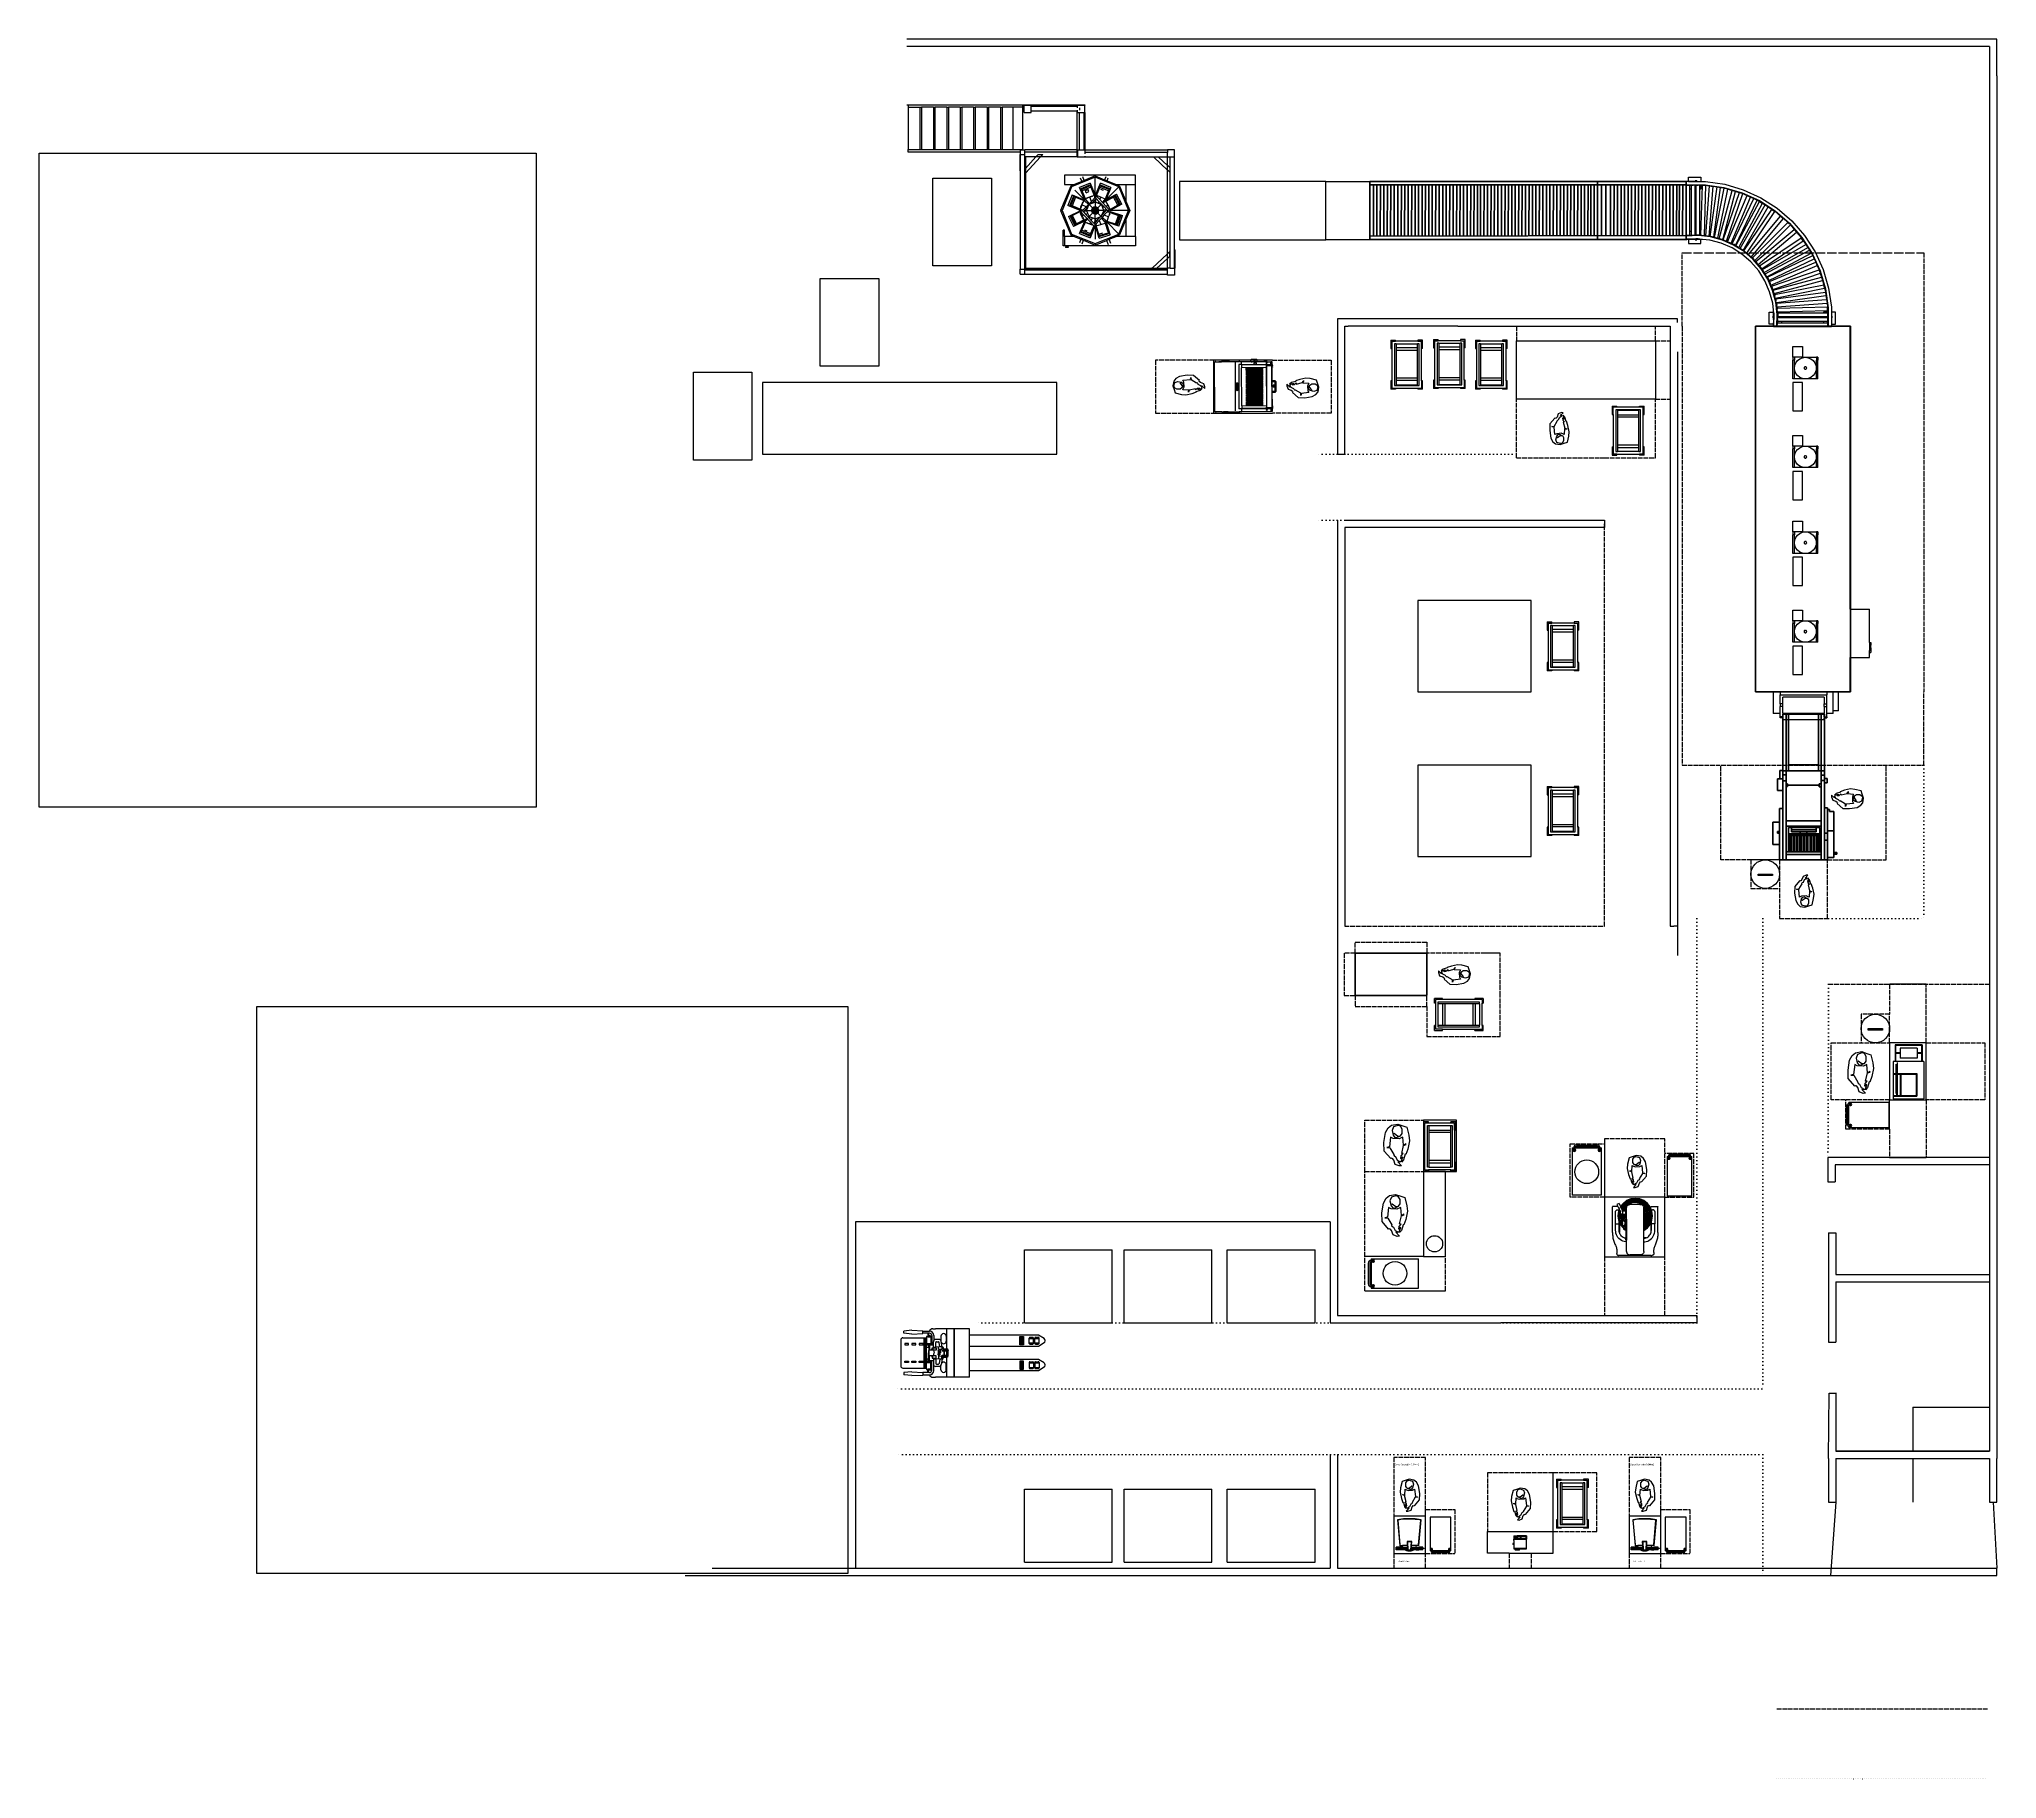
# Model space of a CAD drawing. Header units: millimetres. Extents: x -9564 to 18143, y -28921 to 24346.
# Drawn here: x -8831 to 17924, y -28921 to -5144 of the extents above; entities that cross this region are included whole.
import ezdxf

# ---------------------------------------------------------------- set-up
doc = ezdxf.new("R2010")
doc.units = ezdxf.units.MM
doc.header["$LTSCALE"] = 100
for name, pattern in [('DASHED', [1.524, 1.27, -0.254]), ('DASHED2', [0.762, 0.635, -0.127]), ('DASHEDX2', [3.048, 2.54, -0.508]), ('DOT', [0.508, 0, -0.508]), ('DOT2', [0.254, 0, -0.254])]:
    doc.linetypes.add(name, pattern=pattern)
for name, color, linetype in [('Edges', 7, 'Continuous'), ('freecads.com', 7, 'Continuous'), ('Maquinas', 200, 'Continuous'), ('MUROS', 7, 'Continuous')]:
    doc.layers.add(name, color=color, linetype=linetype)
doc.styles.add('OpenSans', font='OpenSans-Regular.ttf')

# ---------------------------------------------------------------- blocks, each defined once
blk = doc.blocks.new('Weighing Scale pl')
for p, q in [((492, 705), (446, 177)), ((881, 705), (927, 177))]:
    blk.add_line(p, q)
blk.add_arc((688, 1547), 1391, 259.9864, 279.887)
at = {"layer": 'Edges'}
for p, q in [((375, 773), (375, 782)), ((375, 782), (382, 782)), ((382, 773), (375, 773)), ((382, 773), (382, 782)), ((382, 782), (402, 782)), ((402, 773), (382, 773)), ((402, 805), (402, 782)), ((402, 805), (490, 805)), ((412, 782), (402, 782)), ((402, 773), (402, 750)), ((402, 773), (412, 773)), ((402, 750), (490, 750)), ((412, 789), (412, 782)), ((478, 789), (412, 789)), ((478, 782), (412, 782)), ((412, 773), (412, 767)), ((412, 773), (478, 773)), ((412, 767), (478, 767)), ((484, 714), (437, 169)), ((478, 789), (478, 782)), ((490, 782), (478, 782)), ((478, 773), (478, 767)), ((478, 773), (490, 773)), ((484, 714), (542, 714)), ((492, 705), (484, 714)), ((490, 805), (490, 782)), ((543, 805), (490, 805)), ((543, 782), (490, 782)), ((490, 773), (490, 750)), ((490, 773), (543, 773)), ((543, 750), (490, 750)), ((542, 714), (551, 748)), ((542, 714), (642, 714)), ((543, 782), (543, 805)), ((543, 805), (592, 805)), ((581, 782), (543, 782)), ((543, 750), (543, 773)), ((543, 773), (581, 773)), ((543, 750), (552, 750)), ((551, 748), (552, 750)), ((644, 750), (552, 750)), ((581, 789), (581, 782)), ((581, 789), (646, 789)), ((581, 782), (581, 773)), ((581, 773), (581, 767)), ((645, 767), (581, 767)), ((592, 805), (647, 805)), ((642, 714), (637, 631)), ((645, 639), (637, 631)), ((637, 631), (736, 631)), ((644, 750), (642, 714)), ((645, 767), (644, 750)), ((655, 815), (645, 639)), ((646, 789), (645, 767)), ((645, 639), (728, 639)), ((647, 805), (646, 789)), ((647, 815), (647, 805)), ((647, 815), (655, 815)), ((655, 815), (674, 815)), ((674, 815), (699, 815)), ((718, 815), (699, 815)), ((728, 639), (718, 815)), ((718, 815), (718, 815)), ((724, 815), (718, 815)), ((724, 815), (718, 815)), ((726, 815), (724, 815)), ((727, 805), (726, 815)), ((728, 782), (727, 805)), ((727, 805), (781, 805)), ((953, 782), (728, 782)), ((728, 773), (728, 782)), ((728, 773), (953, 773)), ((729, 750), (728, 773)), ((736, 631), (728, 639)), ((731, 714), (729, 750)), ((821, 750), (729, 750)), ((731, 714), (832, 714)), ((736, 631), (731, 714)), ((781, 805), (971, 805)), ((821, 750), (823, 748)), ((821, 750), (971, 750)), ((823, 748), (832, 714)), ((889, 714), (832, 714)), ((889, 714), (881, 705)), ((937, 169), (889, 714)), ((953, 782), (953, 773)), ((953, 782), (971, 782)), ((971, 773), (953, 773)), ((971, 805), (971, 782)), ((971, 773), (971, 782)), ((971, 782), (978, 782)), ((971, 773), (971, 750)), ((971, 773), (978, 773)), ((978, 773), (978, 782)), ((437, 169), (446, 177)), ((437, 169), (478, 163)), ((478, 163), (519, 158)), ((519, 158), (561, 153)), ((561, 153), (603, 151)), ((603, 151), (645, 149)), ((645, 149), (687, 148)), ((687, 148), (728, 149)), ((728, 149), (770, 151)), ((770, 151), (812, 153)), ((812, 153), (854, 158)), ((854, 158), (895, 163)), ((895, 163), (937, 169)), ((937, 169), (927, 177))]:
    blk.add_line(p, q, dxfattribs=at)
for points in [[(592, 805), (602, 812), (611, 817), (619, 821), (626, 825), (633, 828), (639, 830), (644, 832), (650, 833), (655, 835), (660, 836), (664, 837), (669, 837), (674, 838), (678, 838), (682, 838), (687, 838), (691, 838), (695, 838), (700, 838), (704, 837), (709, 837), (713, 836), (718, 835), (723, 833), (729, 832), (734, 830), (741, 828), (747, 825), (754, 821), (762, 817), (771, 812), (781, 805)], [(699, 815), (698, 815), (696, 816), (695, 816), (693, 816), (692, 817), (690, 817), (688, 817), (687, 817), (685, 817), (683, 817), (682, 817), (680, 816), (678, 816), (677, 816), (676, 815), (674, 815)]]:
    blk.add_lwpolyline(points, dxfattribs=at)
blk = doc.blocks.new('weightplans')
at = {"layer": 'Edges'}
for p, q in [((11.9, 0.5), (11.6, 0.5)), ((11.6, -0.7), (11.6, 0.5)), ((12.1, 1.3), (11.9, 1.3)), ((11.9, 0.9), (11.9, 1.3)), ((11.9, 0.9), (11.9, 0.5)), ((12.1, 0.9), (11.9, 0.9)), ((12.1, 0.5), (11.9, 0.5)), ((12.2, 6.6), (12.1, 6.6)), ((12.1, 6.5), (12.1, 6.6)), ((12.2, 6.5), (12.1, 6.5)), ((12.1, 5.7), (12.1, 6.5)), ((12.2, 5.7), (12.1, 5.7)), ((12.1, 4.7), (12.1, 5.7)), ((12.2, 4.7), (12.1, 4.7)), ((12.1, 4.7), (12.1, 1.3)), ((12.1, 0.9), (12.1, 1.3)), ((12.1, 0.9), (12.1, 0.5)), ((12.1, -0.7), (12.1, 0.5)), ((12.2, 11.4), (12.2, 7.5)), ((12.2, 11.4), (17.2, 11.4)), ((12.2, 7.5), (12.2, 6.8)), ((12.2, 7.5), (12.9, 7.5)), ((12.2, 6.8), (30.6, 6.8)), ((12.2, 6.8), (12.2, 6.6)), ((12.2, 6.6), (12.2, 6.5)), ((12.2, 6.5), (12.2, 5.7)), ((12.2, 4.7), (12.2, 5.7)), ((12.2, 4.7), (12.2, -5)), ((12.9, 7.5), (12.9, 9.8)), ((12.9, 9.8), (16.6, 9.8)), ((16.6, 7.5), (12.9, 7.5)), ((16.6, 9.8), (16.6, 7.5)), ((16.6, 7.5), (17.2, 7.5)), ((17.2, 11.4), (17.2, 7.5)), ((30.6, 11.4), (17.2, 11.4)), ((18.2, 7.4), (18.2, 10.7)), ((18.2, 10.7), (21.4, 10.7)), ((21.4, 7.4), (18.2, 7.4)), ((21.4, 10.7), (21.4, 7.4)), ((22.6, 7.4), (22.6, 10.7)), ((22.6, 10.7), (29.6, 10.7)), ((29.6, 7.4), (22.6, 7.4)), ((29.6, 10.7), (29.6, 7.4)), ((30.6, 11.4), (30.6, 6.8)), ((30.6, -6.2), (30.6, 6.8)), ((11.9, -0.7), (11.6, -0.7)), ((12.1, -0.7), (11.9, -0.7)), ((11.9, -0.7), (11.9, -1.1)), ((12.1, -1.1), (11.9, -1.1)), ((11.9, -1.5), (11.9, -1.1)), ((12.1, -1.5), (11.9, -1.5)), ((12.1, -0.7), (12.1, -1.1)), ((12.1, -1.5), (12.1, -1.1)), ((12.1, -1.5), (12.1, -5)), ((12.2, -5), (12.1, -5)), ((12.2, -5), (12.2, -6.2)), ((12.2, -6.2), (30.6, -6.2)), ((12.2, -6.2), (12.2, -7)), ((12.2, -7), (13.7, -7)), ((13.7, -6.5), (13.7, -6.9)), ((21, -6.5), (13.7, -6.5)), ((21, -6.9), (13.7, -6.9)), ((13.7, -6.9), (13.7, -7)), ((13.7, -7), (14.1, -8.5)), ((14.1, -8.5), (20.5, -8.5)), ((20.5, -8.5), (21, -7)), ((21, -6.9), (21, -6.5)), ((21, -7), (21, -6.9)), ((21, -7), (30.6, -7)), ((30.6, -7), (30.6, -6.2))]:
    blk.add_line(p, q, dxfattribs=at)
blk = doc.blocks.new('Bakery Trolley pl')
at = {"layer": 'Edges'}
for p, q in [((0.18, 0.625), (0.237, 0.625)), ((0.18, 0.625), (0.18, 0.526)), ((0.18, 0.526), (0.193, 0.526)), ((0.237, 0.613), (0.193, 0.613)), ((0.193, 0.526), (0.193, 0.613)), ((0.193, 0.526), (0.193, 0.139)), ((0.223, 0.583), (0.223, 0.083)), ((0.243, 0.583), (0.223, 0.583)), ((0.237, 0.613), (0.237, 0.625)), ((0.505, 0.613), (0.237, 0.613)), ((0.243, 0.583), (0.243, 0.58)), ((0.499, 0.583), (0.243, 0.583)), ((0.243, 0.58), (0.499, 0.58)), ((0.243, 0.58), (0.243, 0.524)), ((0.243, 0.524), (0.499, 0.524)), ((0.243, 0.524), (0.243, 0.497)), ((0.243, 0.497), (0.499, 0.497)), ((0.243, 0.497), (0.243, 0.162)), ((0.519, 0.583), (0.499, 0.583)), ((0.499, 0.58), (0.499, 0.583)), ((0.499, 0.524), (0.499, 0.58)), ((0.499, 0.497), (0.499, 0.524)), ((0.499, 0.162), (0.499, 0.497)), ((0.505, 0.613), (0.505, 0.625)), ((0.505, 0.625), (0.561, 0.625)), ((0.549, 0.613), (0.505, 0.613)), ((0.519, 0.083), (0.519, 0.583)), ((0.549, 0.526), (0.549, 0.613)), ((0.549, 0.526), (0.561, 0.526)), ((0.549, 0.139), (0.549, 0.526)), ((0.561, 0.526), (0.561, 0.625)), ((0.18, 0.139), (0.193, 0.139)), ((0.18, 0.139), (0.18, 0.04)), ((0.18, 0.04), (0.237, 0.04)), ((0.193, 0.139), (0.193, 0.053)), ((0.237, 0.053), (0.193, 0.053)), ((0.223, 0.083), (0.243, 0.083)), ((0.237, 0.04), (0.237, 0.053)), ((0.237, 0.053), (0.505, 0.053)), ((0.243, 0.162), (0.499, 0.162)), ((0.243, 0.162), (0.243, 0.132)), ((0.243, 0.132), (0.499, 0.132)), ((0.243, 0.132), (0.243, 0.083)), ((0.499, 0.083), (0.243, 0.083)), ((0.499, 0.132), (0.499, 0.162)), ((0.499, 0.083), (0.499, 0.132)), ((0.499, 0.083), (0.519, 0.083)), ((0.505, 0.053), (0.505, 0.04)), ((0.549, 0.053), (0.505, 0.053)), ((0.561, 0.04), (0.505, 0.04)), ((0.561, 0.139), (0.549, 0.139)), ((0.549, 0.053), (0.549, 0.139)), ((0.561, 0.04), (0.561, 0.139))]:
    blk.add_line(p, q, dxfattribs=at)
blk = doc.blocks.new('Bread Slicer pl')
at = {"layer": 'Edges'}
for p, q in [((39.06, 62.38), (38.98, 62.37)), ((38.98, 62.37), (38.98, 62.3)), ((39.06, 62.31), (38.98, 62.3)), ((38.98, 62.3), (38.98, 62.16)), ((39.06, 62.16), (38.98, 62.16)), ((38.98, 62.16), (38.98, 62.09)), ((39.06, 62.08), (38.98, 62.09)), ((39.08, 62.39), (39.06, 62.39)), ((39.06, 62.39), (39.06, 62.38)), ((39.06, 62.31), (39.06, 62.38)), ((39.06, 62.16), (39.06, 62.31)), ((39.06, 62.08), (39.06, 62.16)), ((39.06, 62.08), (39.06, 62.07)), ((39.08, 62.07), (39.06, 62.07)), ((39.08, 62.37), (39.09, 62.46)), ((39.08, 62.39), (39.08, 62.37)), ((39.08, 62.07), (39.08, 62.37)), ((39.08, 59.55), (39.08, 62.07)), ((39.09, 62.46), (39.13, 62.55)), ((39.13, 62.55), (39.19, 62.63)), ((39.19, 62.63), (39.27, 62.69)), ((39.27, 62.69), (39.36, 62.73)), ((39.36, 62.73), (39.46, 62.74)), ((39.46, 62.74), (60.83, 62.74)), ((60.93, 62.73), (60.83, 62.74)), ((60.93, 62.73), (61.02, 62.69)), ((61.02, 62.69), (61.1, 62.63)), ((61.16, 62.55), (61.1, 62.63)), ((61.16, 62.55), (61.19, 62.46)), ((61.21, 62.37), (61.19, 62.46)), ((61.21, 62.39), (61.23, 62.39)), ((61.21, 62.39), (61.21, 62.37)), ((61.21, 62.37), (61.21, 62.07)), ((61.21, 62.07), (61.23, 62.07)), ((61.21, 62.07), (61.21, 59.55)), ((61.21, 59.55), (61.21, 60.74)), ((61.23, 62.38), (61.23, 62.39)), ((61.23, 62.38), (61.3, 62.37)), ((61.23, 62.31), (61.23, 62.38)), ((61.23, 62.31), (61.3, 62.3)), ((61.23, 62.16), (61.23, 62.31)), ((61.23, 62.16), (61.3, 62.16)), ((61.23, 62.08), (61.23, 62.16)), ((61.23, 62.08), (61.3, 62.09)), ((61.23, 62.08), (61.23, 62.07)), ((61.3, 62.37), (61.3, 62.3)), ((61.3, 62.16), (61.3, 62.3)), ((61.3, 62.16), (61.3, 62.09)), ((39.08, 59.55), (39.02, 59.55)), ((39.02, 59.55), (39.02, 58.8)), ((39.02, 58.8), (39.02, 56.8)), ((39.08, 58.8), (39.02, 58.8)), ((39.08, 56.8), (39.02, 56.8)), ((39.02, 56.8), (39.02, 56.05)), ((39.08, 56.05), (39.02, 56.05)), ((39.08, 59.55), (39.08, 58.8)), ((39.08, 56.8), (39.08, 58.8)), ((39.08, 56.8), (39.08, 56.05)), ((39.08, 56.05), (39.08, 51.89)), ((39.46, 53.48), (60.83, 53.48)), ((59.92, 52), (40.37, 52)), ((40.37, 50.81), (40.37, 52)), ((48.39, 52.79), (48.42, 52.85)), ((48.39, 52.73), (48.42, 52.79)), ((48.39, 52.79), (48.39, 52.73)), ((48.42, 52.67), (48.39, 52.73)), ((48.42, 52.85), (48.49, 52.91)), ((48.42, 52.79), (48.49, 52.85)), ((48.49, 52.62), (48.42, 52.67)), ((48.49, 52.91), (48.61, 52.96)), ((48.49, 52.85), (48.61, 52.9)), ((48.61, 52.57), (48.49, 52.62)), ((48.61, 52.96), (48.77, 53)), ((48.61, 52.9), (48.77, 52.94)), ((48.77, 52.53), (48.61, 52.57)), ((48.77, 53), (48.95, 53.02)), ((48.77, 52.94), (48.95, 52.96)), ((48.95, 52.5), (48.77, 52.53)), ((48.95, 53.02), (49.14, 53.03)), ((48.95, 52.96), (49.14, 52.97)), ((49.14, 52.5), (48.95, 52.5)), ((49.14, 53.03), (51.14, 53.03)), ((49.14, 53.03), (49.14, 52.97)), ((51.14, 52.97), (49.14, 52.97)), ((49.14, 52.5), (51.14, 52.5)), ((51.14, 53.03), (51.34, 53.02)), ((51.14, 53.03), (51.14, 52.97)), ((51.14, 52.97), (51.34, 52.96)), ((51.34, 52.5), (51.14, 52.5)), ((51.34, 53.02), (51.52, 53)), ((51.34, 52.96), (51.52, 52.94)), ((51.52, 52.53), (51.34, 52.5)), ((51.52, 53), (51.67, 52.96)), ((51.52, 52.94), (51.67, 52.9)), ((51.67, 52.57), (51.52, 52.53)), ((51.67, 52.96), (51.79, 52.91)), ((51.67, 52.9), (51.79, 52.85)), ((51.79, 52.62), (51.67, 52.57)), ((51.79, 52.91), (51.87, 52.85)), ((51.79, 52.85), (51.87, 52.79)), ((51.87, 52.67), (51.79, 52.62)), ((51.89, 52.79), (51.87, 52.85)), ((51.87, 52.79), (51.89, 52.73)), ((51.89, 52.73), (51.87, 52.67)), ((51.89, 52.79), (51.89, 52.73)), ((59.92, 50.81), (59.92, 52)), ((61.21, 59.55), (61.27, 59.55)), ((61.21, 58.8), (61.21, 59.55)), ((61.21, 58.8), (61.27, 58.8)), ((61.21, 56.8), (61.21, 58.8)), ((61.21, 56.8), (61.27, 56.8)), ((61.21, 56.05), (61.21, 56.8)), ((61.21, 56.05), (61.27, 56.05)), ((61.21, 51.89), (61.21, 56.05)), ((61.21, 51.89), (61.21, 56.05)), ((61.27, 58.8), (61.27, 59.55)), ((61.27, 56.8), (61.27, 58.8)), ((61.27, 56.05), (61.27, 56.8)), ((39.06, 51.88), (38.98, 51.87)), ((38.98, 51.87), (38.98, 51.8)), ((39.06, 51.81), (38.98, 51.8)), ((38.98, 51.8), (38.98, 51.66)), ((39.06, 51.66), (38.98, 51.66)), ((38.98, 51.66), (38.98, 51.59)), ((39.06, 51.58), (38.98, 51.59)), ((39.08, 51.89), (39.06, 51.89)), ((39.06, 51.89), (39.06, 51.88)), ((39.06, 51.81), (39.06, 51.88)), ((39.06, 51.66), (39.06, 51.81)), ((39.06, 51.58), (39.06, 51.66)), ((39.06, 51.57), (39.06, 51.58)), ((39.08, 51.57), (39.06, 51.57)), ((39.08, 51.57), (39.08, 51.89)), ((39.08, 51.26), (39.08, 51.57)), ((39.08, 51.26), (39.09, 51.13)), ((39.09, 51.13), (39.13, 51)), ((39.13, 51), (39.19, 50.89)), ((39.19, 50.89), (39.21, 50.88)), ((39.21, 50.74), (39.21, 50.88)), ((39.21, 50.88), (39.27, 50.81)), ((39.21, 50.74), (39.21, 37.74)), ((39.21, 50.74), (39.46, 50.74)), ((39.27, 50.81), (39.36, 50.76)), ((39.36, 50.76), (39.46, 50.74)), ((39.46, 50.74), (40.37, 50.74)), ((40.37, 50.74), (40.37, 50.81)), ((40.37, 50.74), (40.5, 50.74)), ((40.37, 50.74), (40.37, 38.86)), ((41.75, 50.74), (40.5, 50.74)), ((40.5, 38.84), (40.5, 50.74)), ((41.75, 50.74), (41.75, 39.87)), ((41.75, 50.74), (58.54, 50.74)), ((41.87, 48.66), (42, 48.66)), ((41.87, 48.66), (41.87, 48.53)), ((41.87, 48.53), (42, 48.53)), ((41.87, 48.53), (41.87, 44.98)), ((41.87, 44.98), (42, 44.98)), ((41.87, 41.53), (41.87, 44.98)), ((42, 48.66), (42, 48.53)), ((42, 48.53), (42, 44.98)), ((42, 41.53), (42, 44.98)), ((42.12, 48.66), (42.25, 48.66)), ((42.12, 48.66), (42.12, 48.53)), ((42.12, 48.53), (42.25, 48.53)), ((42.12, 48.53), (42.12, 44.97)), ((42.12, 44.97), (42.25, 44.97)), ((42.12, 41.53), (42.12, 44.97)), ((42.25, 48.66), (42.25, 48.53)), ((42.25, 48.53), (42.25, 44.97)), ((42.25, 41.53), (42.25, 44.97)), ((42.37, 48.66), (42.5, 48.66)), ((42.37, 48.66), (42.37, 48.53)), ((42.37, 48.53), (42.5, 48.53)), ((42.37, 48.53), (42.37, 44.97)), ((42.37, 44.97), (42.5, 44.97)), ((42.37, 41.53), (42.37, 44.97)), ((42.5, 48.66), (42.5, 48.53)), ((42.5, 48.53), (42.5, 44.97)), ((42.5, 41.53), (42.5, 44.97)), ((42.62, 48.66), (42.75, 48.66)), ((42.62, 48.66), (42.62, 48.53)), ((42.62, 48.53), (42.75, 48.53)), ((42.62, 48.53), (42.62, 44.98)), ((42.62, 44.98), (42.75, 44.98)), ((42.62, 41.53), (42.62, 44.98)), ((42.75, 48.66), (42.75, 48.53)), ((42.75, 48.53), (42.75, 44.98)), ((42.75, 41.53), (42.75, 44.98)), ((42.87, 48.66), (43, 48.66)), ((42.87, 48.66), (42.87, 48.53)), ((42.87, 48.53), (43, 48.53)), ((42.87, 48.53), (42.87, 44.98)), ((42.87, 44.98), (42.87, 44.97)), ((42.87, 44.97), (43, 44.97)), ((42.87, 41.53), (42.87, 44.97)), ((43, 48.66), (43, 48.53)), ((43, 48.53), (43, 44.98)), ((43, 44.98), (43, 44.97)), ((43, 41.53), (43, 44.97)), ((43.12, 48.66), (43.25, 48.66)), ((43.12, 48.66), (43.12, 48.53)), ((43.12, 48.53), (43.25, 48.53)), ((43.12, 48.53), (43.12, 44.98)), ((43.12, 41.53), (43.12, 44.98)), ((43.12, 44.98), (43.25, 44.98)), ((43.25, 48.66), (43.25, 48.53)), ((43.25, 48.53), (43.25, 44.98)), ((43.25, 41.53), (43.25, 44.98)), ((43.37, 48.66), (43.5, 48.66)), ((43.37, 48.66), (43.37, 48.53)), ((43.37, 48.53), (43.5, 48.53)), ((43.37, 48.53), (43.37, 44.98)), ((43.37, 44.98), (43.37, 44.97)), ((43.37, 44.97), (43.5, 44.97)), ((43.37, 41.53), (43.37, 44.97)), ((43.5, 48.66), (43.5, 48.53)), ((43.5, 48.53), (43.5, 44.98)), ((43.5, 44.98), (43.5, 44.97)), ((43.5, 41.53), (43.5, 44.97)), ((43.62, 48.66), (43.75, 48.66)), ((43.62, 48.66), (43.62, 48.53)), ((43.62, 48.53), (43.75, 48.53)), ((43.62, 48.53), (43.62, 44.98)), ((43.62, 44.98), (43.62, 44.97)), ((43.62, 44.97), (43.75, 44.97)), ((43.62, 41.53), (43.62, 44.97)), ((43.75, 48.66), (43.75, 48.53)), ((43.75, 48.53), (43.75, 44.98)), ((43.75, 44.98), (43.75, 44.97)), ((43.75, 41.53), (43.75, 44.97)), ((43.87, 48.66), (44, 48.66)), ((43.87, 48.66), (43.87, 48.53)), ((43.87, 48.53), (44, 48.53)), ((43.87, 48.53), (43.87, 44.98)), ((43.87, 41.53), (43.87, 44.98)), ((43.87, 44.98), (44, 44.98)), ((44, 48.66), (44, 48.53)), ((44, 48.53), (44, 44.98)), ((44, 41.53), (44, 44.98)), ((44.12, 48.66), (44.25, 48.66)), ((44.12, 48.66), (44.12, 48.53)), ((44.12, 48.53), (44.25, 48.53)), ((44.12, 48.53), (44.12, 44.98)), ((44.12, 44.98), (44.12, 44.97)), ((44.12, 44.97), (44.25, 44.97)), ((44.12, 41.53), (44.12, 44.97)), ((44.25, 48.66), (44.25, 48.53)), ((44.25, 48.53), (44.25, 44.98)), ((44.25, 44.98), (44.25, 44.97)), ((44.25, 41.53), (44.25, 44.97)), ((44.37, 48.66), (44.5, 48.66)), ((44.37, 48.66), (44.37, 48.53)), ((44.37, 48.53), (44.5, 48.53)), ((44.37, 48.53), (44.37, 44.97)), ((44.37, 44.97), (44.5, 44.97)), ((44.37, 41.53), (44.37, 44.97)), ((44.5, 48.66), (44.5, 48.53)), ((44.5, 48.53), (44.5, 44.97)), ((44.5, 41.53), (44.5, 44.97)), ((44.62, 48.66), (44.75, 48.66)), ((44.62, 48.66), (44.62, 48.53)), ((44.62, 48.53), (44.75, 48.53)), ((44.62, 48.53), (44.62, 44.97)), ((44.62, 44.97), (44.75, 44.97)), ((44.62, 41.53), (44.62, 44.97)), ((44.75, 48.66), (44.75, 48.53)), ((44.75, 48.53), (44.75, 44.97)), ((44.75, 41.53), (44.75, 44.97)), ((44.87, 48.66), (45, 48.66)), ((44.87, 48.66), (44.87, 48.53)), ((44.87, 48.53), (45, 48.53)), ((44.87, 48.53), (44.87, 44.98)), ((44.87, 44.98), (44.87, 44.97)), ((44.87, 44.97), (45, 44.97)), ((44.87, 41.53), (44.87, 44.97)), ((45, 48.66), (45, 48.53)), ((45, 48.53), (45, 44.98)), ((45, 44.98), (45, 44.97)), ((45, 41.53), (45, 44.97)), ((45.12, 48.66), (45.25, 48.66)), ((45.12, 48.66), (45.12, 48.53)), ((45.12, 48.53), (45.25, 48.53)), ((45.12, 48.53), (45.12, 44.98)), ((45.12, 41.53), (45.12, 44.98)), ((45.12, 44.98), (45.25, 44.98)), ((45.25, 48.66), (45.25, 48.53)), ((45.25, 48.53), (45.25, 44.98)), ((45.25, 41.53), (45.25, 44.98)), ((45.37, 48.66), (45.5, 48.66)), ((45.37, 48.66), (45.37, 48.53)), ((45.37, 48.53), (45.5, 48.53)), ((45.37, 48.53), (45.37, 44.97)), ((45.37, 44.97), (45.5, 44.97)), ((45.37, 41.53), (45.37, 44.97)), ((45.5, 48.66), (45.5, 48.53)), ((45.5, 48.53), (45.5, 44.97)), ((45.5, 41.53), (45.5, 44.97)), ((45.62, 48.66), (45.75, 48.66)), ((45.62, 48.66), (45.62, 48.53)), ((45.62, 48.53), (45.75, 48.53)), ((45.62, 48.53), (45.62, 44.98)), ((45.62, 44.98), (45.62, 44.97)), ((45.62, 44.97), (45.75, 44.97)), ((45.62, 41.53), (45.62, 44.97)), ((45.75, 48.66), (45.75, 48.53)), ((45.75, 48.53), (45.75, 44.98)), ((45.75, 44.98), (45.75, 44.97)), ((45.75, 41.53), (45.75, 44.97)), ((45.87, 48.66), (46, 48.66)), ((45.87, 48.66), (45.87, 48.53)), ((45.87, 48.53), (46, 48.53)), ((45.87, 48.53), (45.87, 44.98)), ((45.87, 41.53), (45.87, 44.98)), ((45.87, 44.98), (46, 44.98)), ((46, 48.66), (46, 48.53)), ((46, 48.53), (46, 44.98)), ((46, 41.53), (46, 44.98)), ((46.12, 48.66), (46.25, 48.66)), ((46.12, 48.66), (46.12, 48.53)), ((46.12, 48.53), (46.25, 48.53)), ((46.12, 48.53), (46.12, 44.97)), ((46.12, 44.97), (46.25, 44.97)), ((46.12, 41.53), (46.12, 44.97)), ((46.25, 48.66), (46.25, 48.53)), ((46.25, 48.53), (46.25, 44.97)), ((46.25, 41.53), (46.25, 44.97)), ((46.37, 48.66), (46.5, 48.66)), ((46.37, 48.66), (46.37, 48.53)), ((46.37, 48.53), (46.5, 48.53)), ((46.37, 48.53), (46.37, 44.98)), ((46.37, 44.98), (46.37, 44.97)), ((46.37, 44.97), (46.5, 44.97)), ((46.37, 41.53), (46.37, 44.97)), ((46.5, 48.66), (46.5, 48.53)), ((46.5, 48.53), (46.5, 44.98)), ((46.5, 44.98), (46.5, 44.97)), ((46.5, 41.53), (46.5, 44.97)), ((46.62, 48.66), (46.75, 48.66)), ((46.62, 48.66), (46.62, 48.53)), ((46.62, 48.53), (46.75, 48.53)), ((46.62, 48.53), (46.62, 44.97)), ((46.62, 44.97), (46.75, 44.97)), ((46.62, 41.53), (46.62, 44.97)), ((46.75, 48.66), (46.75, 48.53)), ((46.75, 48.53), (46.75, 44.97)), ((46.75, 41.53), (46.75, 44.97)), ((46.87, 48.66), (47, 48.66)), ((46.87, 48.66), (46.87, 48.53)), ((46.87, 48.53), (47, 48.53)), ((46.87, 48.53), (46.87, 44.98)), ((46.87, 44.98), (46.87, 44.97)), ((46.87, 44.97), (47, 44.97)), ((46.87, 41.53), (46.87, 44.97)), ((47, 48.66), (47, 48.53)), ((47, 48.53), (47, 44.98)), ((47, 44.98), (47, 44.97)), ((47, 41.53), (47, 44.97)), ((47.12, 48.66), (47.25, 48.66)), ((47.12, 48.66), (47.12, 48.53)), ((47.12, 48.53), (47.25, 48.53)), ((47.12, 48.53), (47.12, 44.98)), ((47.12, 44.98), (47.25, 44.98)), ((47.12, 41.53), (47.12, 44.98)), ((47.25, 48.66), (47.25, 48.53)), ((47.25, 48.53), (47.25, 44.98)), ((47.25, 41.53), (47.25, 44.98)), ((47.37, 48.66), (47.5, 48.66)), ((47.37, 48.66), (47.37, 48.53)), ((47.37, 48.53), (47.5, 48.53)), ((47.37, 48.53), (47.37, 44.98)), ((47.37, 41.53), (47.37, 44.98)), ((47.37, 44.98), (47.5, 44.98)), ((47.5, 48.66), (47.5, 48.53)), ((47.5, 48.53), (47.5, 44.98)), ((47.5, 41.53), (47.5, 44.98)), ((47.62, 48.66), (47.75, 48.66)), ((47.62, 48.66), (47.62, 48.53)), ((47.62, 48.53), (47.75, 48.53)), ((47.62, 48.53), (47.62, 44.97)), ((47.62, 44.97), (47.75, 44.97)), ((47.62, 41.53), (47.62, 44.97)), ((47.75, 48.66), (47.75, 48.53)), ((47.75, 48.53), (47.75, 44.97)), ((47.75, 41.53), (47.75, 44.97)), ((47.87, 48.66), (48, 48.66)), ((47.87, 48.66), (47.87, 48.53)), ((47.87, 48.53), (48, 48.53)), ((47.87, 48.53), (47.87, 44.97)), ((47.87, 44.97), (48, 44.97)), ((47.87, 41.53), (47.87, 44.97)), ((48, 48.66), (48, 48.53)), ((48, 48.53), (48, 44.97)), ((48, 41.53), (48, 44.97)), ((48.12, 48.66), (48.25, 48.66)), ((48.12, 48.66), (48.12, 48.53)), ((48.12, 48.53), (48.25, 48.53)), ((48.12, 48.53), (48.12, 44.97)), ((48.12, 44.97), (48.25, 44.97)), ((48.12, 41.53), (48.12, 44.97)), ((48.25, 48.66), (48.25, 48.53)), ((48.25, 48.53), (48.25, 44.97)), ((48.25, 41.53), (48.25, 44.97)), ((48.37, 48.66), (48.5, 48.66)), ((48.37, 48.66), (48.37, 48.53)), ((48.37, 48.53), (48.5, 48.53)), ((48.37, 48.53), (48.37, 44.98)), ((48.37, 44.98), (48.5, 44.98)), ((48.37, 41.53), (48.37, 44.98)), ((48.5, 48.66), (48.5, 48.53)), ((48.5, 48.53), (48.5, 44.98)), ((48.5, 41.53), (48.5, 44.98)), ((48.62, 48.66), (48.75, 48.66)), ((48.62, 48.66), (48.62, 48.53)), ((48.62, 48.53), (48.75, 48.53)), ((48.62, 48.53), (48.62, 44.98)), ((48.62, 44.98), (48.62, 44.97)), ((48.62, 44.97), (48.75, 44.97)), ((48.62, 41.53), (48.62, 44.97)), ((48.75, 48.66), (48.75, 48.53)), ((48.75, 48.53), (48.75, 44.98)), ((48.75, 44.98), (48.75, 44.97)), ((48.75, 41.53), (48.75, 44.97)), ((48.87, 48.66), (49, 48.66)), ((48.87, 48.66), (48.87, 48.53)), ((48.87, 48.53), (49, 48.53)), ((48.87, 48.53), (48.87, 44.97)), ((48.87, 44.97), (49, 44.97)), ((48.87, 41.53), (48.87, 44.97)), ((49, 48.66), (49, 48.53)), ((49, 48.53), (49, 44.97)), ((49, 41.53), (49, 44.97)), ((49.12, 48.66), (49.25, 48.66)), ((49.12, 48.66), (49.12, 48.53)), ((49.12, 48.53), (49.25, 48.53)), ((49.12, 48.53), (49.12, 44.98)), ((49.12, 44.98), (49.12, 44.97)), ((49.12, 44.97), (49.25, 44.97)), ((49.12, 41.53), (49.12, 44.97)), ((49.25, 48.66), (49.25, 48.53)), ((49.25, 48.53), (49.25, 44.98)), ((49.25, 44.98), (49.25, 44.97)), ((49.25, 41.53), (49.25, 44.97)), ((49.37, 48.66), (49.5, 48.66)), ((49.37, 48.66), (49.37, 48.53)), ((49.37, 48.53), (49.5, 48.53)), ((49.37, 48.53), (49.37, 44.98)), ((49.37, 44.98), (49.5, 44.98)), ((49.37, 41.53), (49.37, 44.98)), ((49.5, 48.66), (49.5, 48.53)), ((49.5, 48.53), (49.5, 44.98)), ((49.5, 41.53), (49.5, 44.98)), ((49.62, 48.66), (49.75, 48.66)), ((49.62, 48.66), (49.62, 48.53)), ((49.62, 48.53), (49.75, 48.53)), ((49.62, 48.53), (49.62, 44.97)), ((49.62, 44.97), (49.75, 44.97)), ((49.62, 41.53), (49.62, 44.97)), ((49.75, 48.66), (49.75, 48.53)), ((49.75, 48.53), (49.75, 44.97)), ((49.75, 41.53), (49.75, 44.97)), ((49.87, 48.66), (50, 48.66)), ((49.87, 48.66), (49.87, 48.53)), ((49.87, 48.53), (50, 48.53)), ((49.87, 48.53), (49.87, 44.98)), ((49.87, 44.98), (49.87, 44.97)), ((49.87, 44.97), (50, 44.97)), ((49.87, 41.53), (49.87, 44.97)), ((50, 48.66), (50, 48.53)), ((50, 48.53), (50, 44.98)), ((50, 44.98), (50, 44.97)), ((50, 41.53), (50, 44.97)), ((50.12, 48.66), (50.25, 48.66)), ((50.12, 48.66), (50.12, 48.53)), ((50.12, 48.53), (50.25, 48.53)), ((50.12, 48.53), (50.12, 44.97)), ((50.12, 44.97), (50.25, 44.97)), ((50.12, 41.53), (50.12, 44.97)), ((50.25, 48.66), (50.25, 48.53)), ((50.25, 48.53), (50.25, 44.97)), ((50.25, 41.53), (50.25, 44.97)), ((50.37, 48.66), (50.5, 48.66)), ((50.37, 48.66), (50.37, 48.53)), ((50.37, 48.53), (50.5, 48.53)), ((50.37, 48.53), (50.37, 44.98)), ((50.37, 41.53), (50.37, 44.98)), ((50.37, 44.98), (50.5, 44.98)), ((50.5, 48.66), (50.5, 48.53)), ((50.5, 48.53), (50.5, 44.98)), ((50.5, 41.53), (50.5, 44.98)), ((50.62, 48.66), (50.75, 48.66)), ((50.62, 48.66), (50.62, 48.53)), ((50.62, 48.53), (50.75, 48.53)), ((50.62, 48.53), (50.62, 44.98)), ((50.62, 44.98), (50.62, 44.97)), ((50.62, 44.97), (50.75, 44.97)), ((50.62, 41.53), (50.62, 44.97)), ((50.75, 48.66), (50.75, 48.53)), ((50.75, 48.53), (50.75, 44.98)), ((50.75, 44.98), (50.75, 44.97)), ((50.75, 41.53), (50.75, 44.97)), ((50.87, 48.66), (51, 48.66)), ((50.87, 48.66), (50.87, 48.53)), ((50.87, 48.53), (51, 48.53)), ((50.87, 48.53), (50.87, 44.97)), ((50.87, 44.97), (51, 44.97)), ((50.87, 41.53), (50.87, 44.97)), ((51, 48.66), (51, 48.53)), ((51, 48.53), (51, 44.97)), ((51, 41.53), (51, 44.97)), ((51.12, 48.66), (51.25, 48.66)), ((51.12, 48.66), (51.12, 48.53)), ((51.12, 48.53), (51.25, 48.53)), ((51.12, 48.53), (51.12, 44.97)), ((51.12, 44.97), (51.25, 44.97)), ((51.12, 41.53), (51.12, 44.97)), ((51.25, 48.66), (51.25, 48.53)), ((51.25, 48.53), (51.25, 44.97)), ((51.25, 41.53), (51.25, 44.97)), ((51.37, 48.66), (51.5, 48.66)), ((51.37, 48.66), (51.37, 48.53)), ((51.37, 48.53), (51.5, 48.53)), ((51.37, 48.53), (51.37, 44.98)), ((51.37, 44.98), (51.5, 44.98)), ((51.37, 41.53), (51.37, 44.98)), ((51.5, 48.66), (51.5, 48.53)), ((51.5, 48.53), (51.5, 44.98)), ((51.5, 41.53), (51.5, 44.98)), ((51.62, 48.66), (51.75, 48.66)), ((51.62, 48.66), (51.62, 48.53)), ((51.62, 48.53), (51.75, 48.53)), ((51.62, 48.53), (51.62, 44.97)), ((51.62, 44.97), (51.75, 44.97)), ((51.62, 41.53), (51.62, 44.97)), ((51.75, 48.66), (51.75, 48.53)), ((51.75, 48.53), (51.75, 44.97)), ((51.75, 41.53), (51.75, 44.97)), ((51.87, 48.66), (52, 48.66)), ((51.87, 48.66), (51.87, 48.53)), ((51.87, 48.53), (52, 48.53)), ((51.87, 48.53), (51.87, 44.97)), ((51.87, 44.97), (52, 44.97)), ((51.87, 41.53), (51.87, 44.97)), ((52, 48.66), (52, 48.53)), ((52, 48.53), (52, 44.97)), ((52, 41.53), (52, 44.97)), ((52.12, 48.66), (52.25, 48.66)), ((52.12, 48.66), (52.12, 48.53)), ((52.12, 48.53), (52.25, 48.53)), ((52.12, 48.53), (52.12, 44.98)), ((52.12, 44.98), (52.12, 44.97)), ((52.12, 44.97), (52.25, 44.97)), ((52.12, 41.53), (52.12, 44.97)), ((52.25, 48.66), (52.25, 48.53)), ((52.25, 48.53), (52.25, 44.98)), ((52.25, 44.98), (52.25, 44.97)), ((52.25, 41.53), (52.25, 44.97)), ((52.37, 48.66), (52.5, 48.66)), ((52.37, 48.66), (52.37, 48.53)), ((52.37, 48.53), (52.5, 48.53)), ((52.37, 48.53), (52.37, 44.97)), ((52.37, 44.97), (52.5, 44.97)), ((52.37, 41.53), (52.37, 44.97)), ((52.5, 48.66), (52.5, 48.53)), ((52.5, 48.53), (52.5, 44.97)), ((52.5, 41.53), (52.5, 44.97)), ((52.62, 48.66), (52.75, 48.66)), ((52.62, 48.66), (52.62, 48.53)), ((52.62, 48.53), (52.75, 48.53)), ((52.62, 48.53), (52.62, 44.97)), ((52.62, 44.97), (52.75, 44.97)), ((52.62, 41.53), (52.62, 44.97)), ((52.75, 48.66), (52.75, 48.53)), ((52.75, 48.53), (52.75, 44.97)), ((52.75, 41.53), (52.75, 44.97)), ((52.87, 48.66), (53, 48.66)), ((52.87, 48.66), (52.87, 48.53)), ((52.87, 48.53), (53, 48.53)), ((52.87, 48.53), (52.87, 44.98)), ((52.87, 44.98), (52.87, 44.97)), ((52.87, 44.97), (53, 44.97)), ((52.87, 41.53), (52.87, 44.97)), ((53, 48.66), (53, 48.53)), ((53, 48.53), (53, 44.98)), ((53, 44.98), (53, 44.97)), ((53, 41.53), (53, 44.97)), ((53.12, 48.66), (53.25, 48.66)), ((53.12, 48.66), (53.12, 48.53)), ((53.12, 48.53), (53.25, 48.53)), ((53.12, 48.53), (53.12, 44.97)), ((53.12, 44.97), (53.25, 44.97)), ((53.12, 41.53), (53.12, 44.97)), ((53.25, 48.66), (53.25, 48.53)), ((53.25, 48.53), (53.25, 44.97)), ((53.25, 41.53), (53.25, 44.97)), ((53.37, 48.66), (53.5, 48.66)), ((53.37, 48.66), (53.37, 48.53)), ((53.37, 48.53), (53.5, 48.53)), ((53.37, 48.53), (53.37, 44.98)), ((53.37, 41.53), (53.37, 44.98)), ((53.37, 44.98), (53.5, 44.98)), ((53.5, 48.66), (53.5, 48.53)), ((53.5, 48.53), (53.5, 44.98)), ((53.5, 41.53), (53.5, 44.98)), ((53.62, 48.66), (53.75, 48.66)), ((53.62, 48.66), (53.62, 48.53)), ((53.62, 48.53), (53.75, 48.53)), ((53.62, 48.53), (53.62, 44.98)), ((53.62, 44.98), (53.75, 44.98)), ((53.62, 41.53), (53.62, 44.98)), ((53.75, 48.66), (53.75, 48.53)), ((53.75, 48.53), (53.75, 44.98)), ((53.75, 41.53), (53.75, 44.98)), ((53.87, 48.66), (54, 48.66)), ((53.87, 48.66), (53.87, 48.53)), ((53.87, 48.53), (54, 48.53)), ((53.87, 48.53), (53.87, 44.97)), ((53.87, 44.97), (54, 44.97)), ((53.87, 41.53), (53.87, 44.97)), ((54, 48.66), (54, 48.53)), ((54, 48.53), (54, 44.97)), ((54, 41.53), (54, 44.97)), ((54.12, 48.66), (54.25, 48.66)), ((54.12, 48.66), (54.12, 48.53)), ((54.12, 48.53), (54.25, 48.53)), ((54.12, 48.53), (54.12, 44.98)), ((54.12, 44.98), (54.12, 44.97)), ((54.12, 44.97), (54.25, 44.97)), ((54.12, 41.53), (54.12, 44.97)), ((54.25, 48.66), (54.25, 48.53)), ((54.25, 48.53), (54.25, 44.98)), ((54.25, 44.98), (54.25, 44.97)), ((54.25, 41.53), (54.25, 44.97)), ((54.37, 48.66), (54.5, 48.66)), ((54.37, 48.66), (54.37, 48.53)), ((54.37, 48.53), (54.5, 48.53)), ((54.37, 48.53), (54.37, 44.98)), ((54.37, 44.98), (54.37, 44.97)), ((54.37, 44.97), (54.5, 44.97)), ((54.37, 41.53), (54.37, 44.97)), ((54.5, 48.66), (54.5, 48.53)), ((54.5, 48.53), (54.5, 44.98)), ((54.5, 44.98), (54.5, 44.97)), ((54.5, 41.53), (54.5, 44.97)), ((54.62, 48.66), (54.75, 48.66)), ((54.62, 48.66), (54.62, 48.53)), ((54.62, 48.53), (54.75, 48.53)), ((54.62, 48.53), (54.62, 44.98)), ((54.62, 41.53), (54.62, 44.98)), ((54.62, 44.98), (54.75, 44.98)), ((54.75, 48.66), (54.75, 48.53)), ((54.75, 48.53), (54.75, 44.98)), ((54.75, 41.53), (54.75, 44.98)), ((54.87, 48.66), (55, 48.66)), ((54.87, 48.66), (54.87, 48.53)), ((54.87, 48.53), (55, 48.53)), ((54.87, 48.53), (54.87, 44.97)), ((54.87, 44.97), (55, 44.97)), ((54.87, 41.53), (54.87, 44.97)), ((55, 48.66), (55, 48.53)), ((55, 48.53), (55, 44.97)), ((55, 41.53), (55, 44.97)), ((55.12, 48.66), (55.25, 48.66)), ((55.12, 48.66), (55.12, 48.53)), ((55.12, 48.53), (55.25, 48.53)), ((55.12, 48.53), (55.12, 44.98)), ((55.12, 44.98), (55.12, 44.97)), ((55.12, 44.97), (55.25, 44.97)), ((55.12, 41.53), (55.12, 44.97)), ((55.25, 48.66), (55.25, 48.53)), ((55.25, 48.53), (55.25, 44.98)), ((55.25, 44.98), (55.25, 44.97)), ((55.25, 41.53), (55.25, 44.97)), ((55.37, 48.66), (55.5, 48.66)), ((55.37, 48.66), (55.37, 48.53)), ((55.37, 48.53), (55.5, 48.53)), ((55.37, 48.53), (55.37, 44.97)), ((55.37, 44.97), (55.5, 44.97)), ((55.37, 41.53), (55.37, 44.97)), ((55.5, 48.66), (55.5, 48.53)), ((55.5, 48.53), (55.5, 44.97)), ((55.5, 41.53), (55.5, 44.97)), ((55.62, 48.66), (55.75, 48.66)), ((55.62, 48.66), (55.62, 48.53)), ((55.62, 48.53), (55.75, 48.53)), ((55.62, 48.53), (55.62, 44.98)), ((55.62, 44.98), (55.62, 44.97)), ((55.62, 44.97), (55.75, 44.97)), ((55.62, 41.53), (55.62, 44.97)), ((55.75, 48.66), (55.75, 48.53)), ((55.75, 48.53), (55.75, 44.98)), ((55.75, 44.98), (55.75, 44.97)), ((55.75, 41.53), (55.75, 44.97)), ((55.87, 48.66), (56, 48.66)), ((55.87, 48.66), (55.87, 48.53)), ((55.87, 48.53), (56, 48.53)), ((55.87, 48.53), (55.87, 44.98)), ((55.87, 44.98), (55.87, 44.97)), ((55.87, 44.97), (56, 44.97)), ((55.87, 41.53), (55.87, 44.97)), ((56, 48.66), (56, 48.53)), ((56, 48.53), (56, 44.98)), ((56, 44.98), (56, 44.97)), ((56, 41.53), (56, 44.97)), ((56.12, 48.66), (56.25, 48.66)), ((56.12, 48.66), (56.12, 48.53)), ((56.12, 48.53), (56.25, 48.53)), ((56.12, 48.53), (56.12, 44.97)), ((56.12, 44.97), (56.25, 44.97)), ((56.12, 41.53), (56.12, 44.97)), ((56.25, 48.66), (56.25, 48.53)), ((56.25, 48.53), (56.25, 44.97)), ((56.25, 41.53), (56.25, 44.97)), ((56.37, 48.66), (56.5, 48.66)), ((56.37, 48.66), (56.37, 48.53)), ((56.37, 48.53), (56.5, 48.53)), ((56.37, 48.53), (56.37, 44.98)), ((56.37, 44.98), (56.37, 44.97)), ((56.37, 44.97), (56.5, 44.97)), ((56.37, 41.53), (56.37, 44.97)), ((56.5, 48.66), (56.5, 48.53)), ((56.5, 48.53), (56.5, 44.98)), ((56.5, 44.98), (56.5, 44.97)), ((56.5, 41.53), (56.5, 44.97)), ((56.62, 48.66), (56.75, 48.66)), ((56.62, 48.66), (56.62, 48.53)), ((56.62, 48.53), (56.75, 48.53)), ((56.62, 48.53), (56.62, 44.98)), ((56.62, 41.53), (56.62, 44.98)), ((56.62, 44.98), (56.75, 44.98)), ((56.75, 48.66), (56.75, 48.53)), ((56.75, 48.53), (56.75, 44.98)), ((56.75, 41.53), (56.75, 44.98)), ((56.87, 48.66), (57, 48.66)), ((56.87, 48.66), (56.87, 48.53)), ((56.87, 48.53), (57, 48.53)), ((56.87, 48.53), (56.87, 44.98)), ((56.87, 41.53), (56.87, 44.98)), ((56.87, 44.98), (57, 44.98)), ((57, 48.66), (57, 48.53)), ((57, 48.53), (57, 44.98)), ((57, 41.53), (57, 44.98)), ((57.12, 48.66), (57.25, 48.66)), ((57.12, 48.66), (57.12, 48.53)), ((57.12, 48.53), (57.25, 48.53)), ((57.12, 48.53), (57.12, 44.98)), ((57.12, 44.98), (57.12, 44.97)), ((57.12, 44.97), (57.25, 44.97)), ((57.12, 41.53), (57.12, 44.97)), ((57.25, 48.66), (57.25, 48.53)), ((57.25, 48.53), (57.25, 44.98)), ((57.25, 44.98), (57.25, 44.97)), ((57.25, 41.53), (57.25, 44.97)), ((57.37, 48.66), (57.5, 48.66)), ((57.37, 48.66), (57.37, 48.53)), ((57.37, 48.53), (57.5, 48.53)), ((57.37, 48.53), (57.37, 44.97)), ((57.37, 44.97), (57.5, 44.97)), ((57.37, 41.53), (57.37, 44.97)), ((57.5, 48.66), (57.5, 48.53)), ((57.5, 48.53), (57.5, 44.97)), ((57.5, 41.53), (57.5, 44.97)), ((57.62, 48.66), (57.75, 48.66)), ((57.62, 48.66), (57.62, 48.53)), ((57.62, 48.53), (57.75, 48.53)), ((57.62, 48.53), (57.62, 44.97)), ((57.62, 44.97), (57.75, 44.97)), ((57.62, 41.53), (57.62, 44.97)), ((57.75, 48.66), (57.75, 48.53)), ((57.75, 48.53), (57.75, 44.97)), ((57.75, 41.53), (57.75, 44.97)), ((57.87, 48.66), (58, 48.66)), ((57.87, 48.66), (57.87, 48.53)), ((57.87, 48.53), (58, 48.53)), ((57.87, 48.53), (57.87, 44.98)), ((57.87, 44.98), (57.87, 44.97)), ((57.87, 44.97), (58, 44.97)), ((57.87, 41.53), (57.87, 44.97)), ((58, 48.66), (58, 48.53)), ((58, 48.53), (58, 44.98)), ((58, 44.98), (58, 44.97)), ((58, 41.53), (58, 44.97)), ((58.12, 48.66), (58.25, 48.66)), ((58.12, 48.66), (58.12, 48.53)), ((58.12, 48.53), (58.25, 48.53)), ((58.12, 48.53), (58.12, 44.98)), ((58.12, 41.53), (58.12, 44.98)), ((58.12, 44.98), (58.25, 44.98)), ((58.25, 48.66), (58.25, 48.53)), ((58.25, 48.53), (58.25, 44.98)), ((58.25, 41.53), (58.25, 44.98)), ((59.79, 50.74), (58.54, 50.74)), ((58.54, 39.87), (58.54, 50.74)), ((59.79, 50.74), (59.92, 50.74)), ((59.79, 38.84), (59.79, 50.74)), ((59.92, 50.74), (59.92, 50.81)), ((59.92, 50.74), (60.83, 50.74)), ((59.92, 50.74), (59.92, 38.85)), ((60.05, 44.74), (60.06, 44.86)), ((60.06, 44.63), (60.05, 44.74)), ((60.06, 44.86), (60.11, 44.97)), ((60.11, 44.52), (60.06, 44.63)), ((60.11, 44.97), (60.18, 45.06)), ((60.18, 44.42), (60.11, 44.52)), ((60.18, 45.06), (60.27, 45.13)), ((60.27, 44.35), (60.18, 44.42)), ((60.27, 45.13), (60.38, 45.18)), ((60.38, 44.31), (60.27, 44.35)), ((60.38, 45.18), (60.5, 45.19)), ((60.5, 44.29), (60.38, 44.31)), ((60.5, 45.19), (60.61, 45.18)), ((60.61, 44.31), (60.5, 44.29)), ((60.61, 45.18), (60.72, 45.13)), ((60.72, 44.35), (60.61, 44.31)), ((60.72, 45.13), (60.82, 45.06)), ((60.82, 44.42), (60.72, 44.35)), ((60.82, 45.06), (60.89, 44.97)), ((60.89, 44.52), (60.82, 44.42)), ((60.83, 50.74), (60.93, 50.76)), ((60.83, 50.74), (61.08, 50.74)), ((60.89, 44.97), (60.93, 44.86)), ((60.93, 44.63), (60.89, 44.52)), ((60.93, 50.76), (61.02, 50.81)), ((60.93, 44.86), (60.95, 44.74)), ((60.95, 44.74), (60.93, 44.63)), ((61.02, 50.81), (61.08, 50.88)), ((61.08, 50.88), (61.1, 50.89)), ((61.08, 50.74), (61.08, 50.88)), ((61.08, 46.43), (61.08, 50.74)), ((61.21, 46.43), (61.08, 46.43)), ((61.08, 46.43), (61.08, 46.05)), ((61.21, 46.05), (61.08, 46.05)), ((61.08, 40.78), (61.08, 46.05)), ((61.1, 50.89), (61.16, 51)), ((61.16, 51), (61.19, 51.13)), ((61.19, 51.13), (61.21, 51.26)), ((61.21, 51.89), (61.23, 51.89)), ((61.21, 51.57), (61.21, 51.89)), ((61.21, 51.57), (61.23, 51.57)), ((61.21, 51.57), (61.21, 51.26)), ((61.21, 51.48), (61.21, 51.57)), ((61.21, 46.58), (61.22, 46.61)), ((61.21, 46.55), (61.21, 46.58)), ((61.21, 46.43), (61.21, 46.55)), ((61.21, 46.43), (61.21, 46.05)), ((61.21, 46.05), (61.21, 43.99)), ((61.21, 43.95), (61.21, 43.99)), ((61.22, 43.92), (61.21, 43.95)), ((61.22, 46.61), (61.24, 46.64)), ((61.24, 43.9), (61.22, 43.92)), ((61.23, 51.88), (61.23, 51.89)), ((61.23, 51.88), (61.3, 51.87)), ((61.23, 51.81), (61.23, 51.88)), ((61.23, 51.81), (61.3, 51.8)), ((61.23, 51.66), (61.23, 51.81)), ((61.23, 51.66), (61.3, 51.66)), ((61.23, 51.58), (61.23, 51.66)), ((61.23, 51.58), (61.3, 51.59)), ((61.23, 51.58), (61.23, 51.57)), ((61.24, 46.64), (61.27, 46.66)), ((61.27, 43.88), (61.24, 43.9)), ((61.27, 46.66), (61.3, 46.67)), ((61.3, 43.86), (61.27, 43.88)), ((61.3, 51.87), (61.3, 51.8)), ((61.3, 51.66), (61.3, 51.8)), ((61.3, 51.66), (61.3, 51.59)), ((61.3, 46.67), (61.33, 46.68)), ((61.33, 43.86), (61.3, 43.86)), ((61.33, 46.68), (61.96, 46.68)), ((61.33, 46.63), (61.96, 46.63)), ((61.33, 45.14), (61.96, 45.14)), ((61.33, 44.72), (61.96, 44.72)), ((61.33, 43.86), (61.96, 43.86)), ((61.96, 46.68), (61.99, 46.67)), ((61.96, 43.86), (61.99, 43.86)), ((61.99, 46.67), (62.02, 46.66)), ((61.99, 43.86), (62.02, 43.88)), ((62.02, 46.66), (62.04, 46.64)), ((62.02, 43.88), (62.04, 43.9)), ((62.04, 46.64), (62.06, 46.61)), ((62.04, 43.9), (62.06, 43.92)), ((62.06, 46.61), (62.08, 46.58)), ((62.06, 43.92), (62.08, 43.95)), ((62.08, 46.58), (62.08, 46.55)), ((62.08, 46.55), (62.08, 46.43)), ((62.08, 46.43), (62.14, 46.43)), ((62.08, 46.05), (62.08, 46.43)), ((62.08, 46.05), (62.14, 46.05)), ((62.08, 43.99), (62.08, 46.05)), ((62.08, 43.95), (62.08, 43.99)), ((62.14, 46.43), (62.14, 46.05)), ((39.21, 37.74), (40.37, 37.74)), ((39.21, 37.74), (39.21, 37.24)), ((39.21, 37.24), (40.37, 37.24)), ((39.64, 39.78), (39.63, 39.74)), ((39.63, 39.74), (39.64, 39.7)), ((39.71, 39.87), (39.64, 39.74)), ((39.65, 39.82), (39.64, 39.78)), ((39.71, 39.61), (39.64, 39.74)), ((39.64, 39.74), (39.65, 39.74)), ((39.64, 39.7), (39.65, 39.66)), ((39.72, 39.86), (39.65, 39.74)), ((39.68, 39.85), (39.65, 39.82)), ((39.72, 39.62), (39.65, 39.74)), ((39.65, 39.66), (39.68, 39.63)), ((39.68, 39.77), (39.67, 39.74)), ((39.67, 39.74), (39.68, 39.71)), ((39.71, 39.88), (39.68, 39.85)), ((39.69, 39.8), (39.68, 39.77)), ((39.68, 39.71), (39.69, 39.68)), ((39.68, 39.63), (39.71, 39.61)), ((39.71, 39.82), (39.69, 39.8)), ((39.69, 39.76), (39.73, 39.76)), ((39.69, 39.72), (39.69, 39.76)), ((39.73, 39.72), (39.69, 39.72)), ((39.69, 39.68), (39.71, 39.66)), ((39.75, 39.89), (39.71, 39.88)), ((39.71, 39.87), (39.86, 39.87)), ((39.71, 39.87), (39.72, 39.86)), ((39.73, 39.84), (39.71, 39.82)), ((39.71, 39.66), (39.73, 39.64)), ((39.71, 39.61), (39.72, 39.62)), ((39.71, 39.61), (39.75, 39.59)), ((39.86, 39.61), (39.71, 39.61)), ((39.72, 39.86), (39.86, 39.86)), ((39.86, 39.62), (39.72, 39.62)), ((39.76, 39.85), (39.73, 39.84)), ((39.73, 39.72), (39.73, 39.76)), ((39.73, 39.76), (39.77, 39.76)), ((39.77, 39.72), (39.73, 39.72)), ((39.73, 39.64), (39.76, 39.63)), ((39.79, 39.9), (39.75, 39.89)), ((39.75, 39.59), (39.79, 39.58)), ((39.79, 39.86), (39.76, 39.85)), ((39.76, 39.63), (39.79, 39.63)), ((39.77, 39.8), (39.77, 39.84)), ((39.81, 39.84), (39.77, 39.84)), ((39.77, 39.8), (39.81, 39.8)), ((39.77, 39.8), (39.77, 39.76)), ((39.77, 39.68), (39.77, 39.72)), ((39.77, 39.68), (39.81, 39.68)), ((39.77, 39.64), (39.77, 39.68)), ((39.81, 39.64), (39.77, 39.64)), ((39.83, 39.89), (39.79, 39.9)), ((39.82, 39.85), (39.79, 39.86)), ((39.79, 39.63), (39.82, 39.63)), ((39.79, 39.58), (39.83, 39.59)), ((39.81, 39.84), (39.81, 39.8)), ((39.81, 39.8), (39.81, 39.76)), ((39.89, 39.76), (39.81, 39.76)), ((39.81, 39.68), (39.81, 39.72)), ((39.81, 39.72), (39.89, 39.72)), ((39.81, 39.68), (39.81, 39.64)), ((39.84, 39.84), (39.82, 39.85)), ((39.82, 39.63), (39.84, 39.64)), ((39.87, 39.88), (39.83, 39.89)), ((39.83, 39.59), (39.87, 39.61)), ((39.87, 39.82), (39.84, 39.84)), ((39.84, 39.64), (39.87, 39.66)), ((39.86, 39.87), (39.86, 39.86)), ((39.86, 39.87), (39.94, 39.74)), ((39.86, 39.86), (39.93, 39.74)), ((39.86, 39.62), (39.93, 39.74)), ((39.86, 39.61), (39.94, 39.74)), ((39.86, 39.61), (39.86, 39.62)), ((39.9, 39.85), (39.87, 39.88)), ((39.89, 39.8), (39.87, 39.82)), ((39.87, 39.66), (39.89, 39.68)), ((39.87, 39.61), (39.9, 39.63)), ((39.9, 39.77), (39.89, 39.8)), ((39.89, 39.72), (39.89, 39.76)), ((39.89, 39.68), (39.9, 39.71)), ((39.92, 39.82), (39.9, 39.85)), ((39.9, 39.74), (39.9, 39.77)), ((39.9, 39.71), (39.9, 39.74)), ((39.9, 39.63), (39.92, 39.66)), ((39.94, 39.78), (39.92, 39.82)), ((39.92, 39.66), (39.94, 39.7)), ((39.94, 39.74), (39.93, 39.74)), ((39.95, 39.74), (39.94, 39.78)), ((39.94, 39.7), (39.95, 39.74)), ((40.5, 38.84), (40.37, 38.86)), ((40.37, 38.86), (40.37, 37.86)), ((40.37, 37.86), (40.5, 37.88)), ((40.37, 37.86), (40.37, 37.74)), ((40.37, 37.74), (40.37, 37.24)), ((40.5, 37.24), (40.37, 37.24)), ((40.5, 37.88), (40.5, 38.84)), ((40.5, 37.49), (40.5, 37.88)), ((40.5, 37.49), (40.89, 37.49)), ((40.5, 37.24), (40.5, 37.49)), ((40.5, 37.24), (40.77, 37.24)), ((40.77, 37.24), (40.77, 37.22)), ((41.09, 37.24), (40.77, 37.24)), ((40.77, 37.22), (40.78, 37.22)), ((40.78, 37.22), (40.79, 37.14)), ((40.86, 37.22), (40.78, 37.22)), ((40.79, 37.14), (40.86, 37.14)), ((40.86, 37.22), (40.86, 37.14)), ((41.01, 37.22), (40.86, 37.22)), ((40.86, 37.14), (41, 37.14)), ((40.89, 39.8), (40.89, 39.87)), ((40.89, 39.87), (41.02, 39.87)), ((40.89, 39.8), (40.89, 37.49)), ((41.02, 39.8), (40.89, 39.8)), ((40.89, 37.49), (40.89, 37.37)), ((40.89, 37.37), (59.33, 37.37)), ((41.01, 37.22), (41, 37.14)), ((41, 37.14), (41.07, 37.14)), ((41.08, 37.22), (41.01, 37.22)), ((41.02, 39.8), (41.02, 39.87)), ((41.75, 39.87), (41.02, 39.87)), ((59.33, 39.8), (41.02, 39.8)), ((41.08, 37.22), (41.07, 37.14)), ((41.08, 37.22), (41.09, 37.22)), ((41.09, 37.24), (41.27, 37.24)), ((41.09, 37.24), (41.09, 37.22)), ((41.27, 37.24), (41.27, 37.22)), ((41.59, 37.24), (41.27, 37.24)), ((41.27, 37.22), (41.28, 37.22)), ((41.28, 37.22), (41.29, 37.14)), ((41.36, 37.22), (41.28, 37.22)), ((41.29, 37.14), (41.36, 37.14)), ((41.36, 37.22), (41.36, 37.14)), ((41.51, 37.22), (41.36, 37.22)), ((41.36, 37.14), (41.5, 37.14)), ((41.51, 37.22), (41.5, 37.14)), ((41.5, 37.14), (41.57, 37.14)), ((41.58, 37.22), (41.51, 37.22)), ((41.58, 37.22), (41.57, 37.14)), ((41.59, 37.22), (41.58, 37.22)), ((41.59, 37.24), (47.64, 37.24)), ((41.59, 37.24), (41.59, 37.22)), ((58.54, 39.87), (41.75, 39.87)), ((41.87, 41.53), (42, 41.53)), ((41.87, 41.41), (41.87, 41.53)), ((41.87, 41.41), (42, 41.41)), ((42, 41.41), (42, 41.53)), ((42.12, 41.53), (42.25, 41.53)), ((42.12, 41.41), (42.12, 41.53)), ((42.12, 41.41), (42.25, 41.41)), ((42.25, 41.41), (42.25, 41.53)), ((42.37, 41.53), (42.5, 41.53)), ((42.37, 41.41), (42.37, 41.53)), ((42.37, 41.41), (42.5, 41.41)), ((42.5, 41.41), (42.5, 41.53)), ((42.62, 41.53), (42.75, 41.53)), ((42.62, 41.41), (42.62, 41.53)), ((42.62, 41.41), (42.75, 41.41)), ((42.75, 41.41), (42.75, 41.53)), ((42.87, 41.53), (43, 41.53)), ((42.87, 41.41), (42.87, 41.53)), ((42.87, 41.41), (43, 41.41)), ((43, 41.41), (43, 41.53)), ((43.12, 41.53), (43.25, 41.53)), ((43.12, 41.41), (43.12, 41.53)), ((43.12, 41.41), (43.25, 41.41)), ((43.25, 41.41), (43.25, 41.53)), ((43.37, 41.53), (43.5, 41.53)), ((43.37, 41.41), (43.37, 41.53)), ((43.37, 41.41), (43.5, 41.41)), ((43.5, 41.41), (43.5, 41.53)), ((43.62, 41.53), (43.75, 41.53)), ((43.62, 41.41), (43.62, 41.53)), ((43.62, 41.41), (43.75, 41.41)), ((43.75, 41.41), (43.75, 41.53)), ((43.87, 41.53), (44, 41.53)), ((43.87, 41.41), (43.87, 41.53)), ((43.87, 41.41), (44, 41.41)), ((44, 41.41), (44, 41.53)), ((44.12, 41.53), (44.25, 41.53)), ((44.12, 41.41), (44.12, 41.53)), ((44.12, 41.41), (44.25, 41.41)), ((44.25, 41.41), (44.25, 41.53)), ((44.37, 41.53), (44.5, 41.53)), ((44.37, 41.41), (44.37, 41.53)), ((44.37, 41.41), (44.5, 41.41)), ((44.5, 41.41), (44.5, 41.53)), ((44.62, 41.53), (44.75, 41.53)), ((44.62, 41.41), (44.62, 41.53)), ((44.62, 41.41), (44.75, 41.41)), ((44.75, 41.41), (44.75, 41.53)), ((44.87, 41.53), (45, 41.53)), ((44.87, 41.41), (44.87, 41.53)), ((44.87, 41.41), (45, 41.41)), ((45, 41.41), (45, 41.53)), ((45.12, 41.53), (45.25, 41.53)), ((45.12, 41.41), (45.12, 41.53)), ((45.12, 41.41), (45.25, 41.41)), ((45.25, 41.41), (45.25, 41.53)), ((45.37, 41.53), (45.5, 41.53)), ((45.37, 41.41), (45.37, 41.53)), ((45.37, 41.41), (45.5, 41.41)), ((45.5, 41.41), (45.5, 41.53)), ((45.62, 41.53), (45.75, 41.53)), ((45.62, 41.41), (45.62, 41.53)), ((45.62, 41.41), (45.75, 41.41)), ((45.75, 41.41), (45.75, 41.53)), ((45.87, 41.53), (46, 41.53)), ((45.87, 41.41), (45.87, 41.53)), ((45.87, 41.41), (46, 41.41)), ((46, 41.41), (46, 41.53)), ((46.12, 41.53), (46.25, 41.53)), ((46.12, 41.41), (46.12, 41.53)), ((46.12, 41.41), (46.25, 41.41)), ((46.25, 41.41), (46.25, 41.53)), ((46.37, 41.53), (46.5, 41.53)), ((46.37, 41.41), (46.37, 41.53)), ((46.37, 41.41), (46.5, 41.41)), ((46.5, 41.41), (46.5, 41.53)), ((46.62, 41.53), (46.75, 41.53)), ((46.62, 41.41), (46.62, 41.53)), ((46.62, 41.41), (46.75, 41.41)), ((46.75, 41.41), (46.75, 41.53)), ((46.87, 41.53), (47, 41.53)), ((46.87, 41.41), (46.87, 41.53)), ((46.87, 41.41), (47, 41.41)), ((47, 41.41), (47, 41.53)), ((47.12, 41.53), (47.25, 41.53)), ((47.12, 41.41), (47.12, 41.53)), ((47.12, 41.41), (47.25, 41.41)), ((47.25, 41.41), (47.25, 41.53)), ((47.37, 41.53), (47.5, 41.53)), ((47.37, 41.41), (47.37, 41.53)), ((47.37, 41.41), (47.5, 41.41)), ((47.5, 41.41), (47.5, 41.53)), ((47.62, 41.53), (47.75, 41.53)), ((47.62, 41.41), (47.62, 41.53)), ((47.62, 41.41), (47.75, 41.41)), ((47.64, 37.24), (47.64, 36.1)), ((48.02, 37.24), (47.64, 37.24)), ((47.64, 36.1), (47.66, 35.97)), ((47.66, 35.97), (47.72, 35.83)), ((47.72, 35.83), (47.81, 35.72)), ((47.75, 41.41), (47.75, 41.53)), ((47.81, 35.72), (47.92, 35.63)), ((47.87, 41.53), (48, 41.53)), ((47.87, 41.41), (47.87, 41.53)), ((47.87, 41.41), (48, 41.41)), ((47.92, 35.63), (48.06, 35.57)), ((48, 41.41), (48, 41.53)), ((48.02, 37.24), (49.99, 37.24)), ((48.02, 37.24), (48.02, 36.13)), ((48.02, 36.13), (48.03, 36.07)), ((48.03, 36.07), (48.04, 36.02)), ((48.04, 36.02), (48.07, 35.99)), ((48.06, 35.57), (48.19, 35.55)), ((48.07, 35.99), (48.11, 35.96)), ((48.11, 35.96), (48.16, 35.94)), ((48.12, 41.53), (48.25, 41.53)), ((48.12, 41.41), (48.12, 41.53)), ((48.12, 41.41), (48.25, 41.41)), ((48.16, 35.94), (48.22, 35.93)), ((48.19, 35.55), (52.09, 35.55)), ((48.22, 35.93), (52.07, 35.93)), ((48.25, 41.41), (48.25, 41.53)), ((48.37, 41.53), (48.5, 41.53)), ((48.37, 41.41), (48.37, 41.53)), ((48.37, 41.41), (48.5, 41.41)), ((48.5, 41.41), (48.5, 41.53)), ((48.62, 41.53), (48.75, 41.53)), ((48.62, 41.41), (48.62, 41.53)), ((48.62, 41.41), (48.75, 41.41)), ((48.75, 41.41), (48.75, 41.53)), ((48.87, 41.53), (49, 41.53)), ((48.87, 41.41), (48.87, 41.53)), ((48.87, 41.41), (49, 41.41)), ((49, 41.41), (49, 41.53)), ((49.12, 41.53), (49.25, 41.53)), ((49.12, 41.41), (49.12, 41.53)), ((49.12, 41.41), (49.25, 41.41)), ((49.25, 41.41), (49.25, 41.53)), ((49.37, 41.53), (49.5, 41.53)), ((49.37, 41.41), (49.37, 41.53)), ((49.37, 41.41), (49.5, 41.41)), ((49.5, 41.41), (49.5, 41.53)), ((49.62, 41.53), (49.75, 41.53)), ((49.62, 41.41), (49.62, 41.53)), ((49.62, 41.41), (49.75, 41.41)), ((49.75, 41.41), (49.75, 41.53)), ((49.86, 36.43), (49.86, 36.81)), ((50.12, 36.81), (49.86, 36.81)), ((49.86, 36.43), (50.76, 36.43)), ((49.87, 41.53), (50, 41.53)), ((49.87, 41.41), (49.87, 41.53)), ((49.87, 41.41), (50, 41.41)), ((49.99, 37.24), (49.99, 37.22)), ((49.99, 37.24), (50.3, 37.24)), ((49.99, 37.22), (50.01, 37.14)), ((49.99, 37.22), (49.99, 37.22)), ((49.99, 37.22), (50.07, 37.22)), ((50, 41.41), (50, 41.53)), ((50.07, 37.14), (50.01, 37.14)), ((50.07, 37.22), (50.07, 37.14)), ((50.07, 37.22), (50.22, 37.22)), ((50.07, 37.14), (50.12, 37.14)), ((50.12, 41.53), (50.25, 41.53)), ((50.12, 41.41), (50.12, 41.53)), ((50.12, 41.41), (50.25, 41.41)), ((50.12, 36.81), (50.12, 37.14)), ((50.12, 37.14), (50.21, 37.14)), ((50.5, 36.81), (50.12, 36.81)), ((50.22, 37.22), (50.21, 37.14)), ((50.28, 37.14), (50.21, 37.14)), ((50.22, 37.22), (50.29, 37.22)), ((50.25, 41.41), (50.25, 41.53)), ((50.29, 37.22), (50.28, 37.14)), ((50.29, 37.22), (50.3, 37.22)), ((50.3, 37.24), (50.3, 37.22)), ((50.5, 37.24), (50.3, 37.24)), ((50.37, 41.53), (50.5, 41.53)), ((50.37, 41.41), (50.37, 41.53)), ((50.37, 41.41), (50.5, 41.41)), ((50.5, 41.41), (50.5, 41.53)), ((50.5, 37.24), (52.27, 37.24)), ((50.5, 36.81), (50.5, 37.24)), ((50.76, 36.81), (50.5, 36.81)), ((50.62, 41.53), (50.75, 41.53)), ((50.62, 41.41), (50.62, 41.53)), ((50.62, 41.41), (50.75, 41.41)), ((50.75, 41.41), (50.75, 41.53)), ((50.76, 36.43), (50.76, 36.81)), ((50.87, 41.53), (51, 41.53)), ((50.87, 41.41), (50.87, 41.53)), ((50.87, 41.41), (51, 41.41)), ((51, 41.41), (51, 41.53)), ((51.12, 41.53), (51.25, 41.53)), ((51.12, 41.41), (51.12, 41.53)), ((51.12, 41.41), (51.25, 41.41)), ((51.25, 41.41), (51.25, 41.53)), ((51.37, 41.53), (51.5, 41.53)), ((51.37, 41.41), (51.37, 41.53)), ((51.37, 41.41), (51.5, 41.41)), ((51.5, 41.41), (51.5, 41.53)), ((51.62, 41.53), (51.75, 41.53)), ((51.62, 41.41), (51.62, 41.53)), ((51.62, 41.41), (51.75, 41.41)), ((51.75, 41.41), (51.75, 41.53)), ((51.87, 41.53), (52, 41.53)), ((51.87, 41.41), (51.87, 41.53)), ((51.87, 41.41), (52, 41.41)), ((52, 41.41), (52, 41.53)), ((52.07, 35.93), (52.13, 35.94)), ((52.09, 35.55), (52.23, 35.57)), ((52.12, 41.53), (52.25, 41.53)), ((52.12, 41.41), (52.12, 41.53)), ((52.12, 41.41), (52.25, 41.41)), ((52.13, 35.94), (52.17, 35.96)), ((52.17, 35.96), (52.21, 35.99)), ((52.21, 35.99), (52.24, 36.02)), ((52.23, 35.57), (52.36, 35.63)), ((52.24, 36.02), (52.26, 36.07)), ((52.25, 41.41), (52.25, 41.53)), ((52.26, 36.07), (52.27, 36.13)), ((52.27, 36.13), (52.27, 37.24)), ((52.27, 37.24), (52.64, 37.24)), ((52.36, 35.63), (52.48, 35.72)), ((52.37, 41.53), (52.5, 41.53)), ((52.37, 41.41), (52.37, 41.53)), ((52.37, 41.41), (52.5, 41.41)), ((52.48, 35.72), (52.57, 35.83)), ((52.5, 41.41), (52.5, 41.53)), ((52.57, 35.83), (52.63, 35.97)), ((52.62, 41.53), (52.75, 41.53)), ((52.62, 41.41), (52.62, 41.53)), ((52.62, 41.41), (52.75, 41.41)), ((52.63, 35.97), (52.64, 36.1)), ((52.64, 37.24), (58.72, 37.24)), ((52.64, 36.1), (52.64, 37.24)), ((52.75, 41.41), (52.75, 41.53)), ((52.87, 41.53), (53, 41.53)), ((52.87, 41.41), (52.87, 41.53)), ((52.87, 41.41), (53, 41.41)), ((53, 41.41), (53, 41.53)), ((53.12, 41.53), (53.25, 41.53)), ((53.12, 41.41), (53.12, 41.53)), ((53.12, 41.41), (53.25, 41.41)), ((53.25, 41.41), (53.25, 41.53)), ((53.37, 41.53), (53.5, 41.53)), ((53.37, 41.41), (53.37, 41.53)), ((53.37, 41.41), (53.5, 41.41)), ((53.5, 41.41), (53.5, 41.53)), ((53.62, 41.53), (53.75, 41.53)), ((53.62, 41.41), (53.62, 41.53)), ((53.62, 41.41), (53.75, 41.41)), ((53.75, 41.41), (53.75, 41.53)), ((53.87, 41.53), (54, 41.53)), ((53.87, 41.41), (53.87, 41.53)), ((53.87, 41.41), (54, 41.41)), ((54, 41.41), (54, 41.53)), ((54.12, 41.53), (54.25, 41.53)), ((54.12, 41.41), (54.12, 41.53)), ((54.12, 41.41), (54.25, 41.41)), ((54.25, 41.41), (54.25, 41.53)), ((54.37, 41.53), (54.5, 41.53)), ((54.37, 41.41), (54.37, 41.53)), ((54.37, 41.41), (54.5, 41.41)), ((54.5, 41.41), (54.5, 41.53)), ((54.62, 41.53), (54.75, 41.53)), ((54.62, 41.41), (54.62, 41.53)), ((54.62, 41.41), (54.75, 41.41)), ((54.75, 41.41), (54.75, 41.53)), ((54.87, 41.53), (55, 41.53)), ((54.87, 41.41), (54.87, 41.53)), ((54.87, 41.41), (55, 41.41)), ((55, 41.41), (55, 41.53)), ((55.12, 41.53), (55.25, 41.53)), ((55.12, 41.41), (55.12, 41.53)), ((55.12, 41.41), (55.25, 41.41)), ((55.25, 41.41), (55.25, 41.53)), ((55.37, 41.53), (55.5, 41.53)), ((55.37, 41.41), (55.37, 41.53)), ((55.37, 41.41), (55.5, 41.41)), ((55.5, 41.41), (55.5, 41.53)), ((55.62, 41.53), (55.75, 41.53)), ((55.62, 41.41), (55.62, 41.53)), ((55.62, 41.41), (55.75, 41.41)), ((55.75, 41.41), (55.75, 41.53)), ((55.87, 41.53), (56, 41.53)), ((55.87, 41.41), (55.87, 41.53)), ((55.87, 41.41), (56, 41.41)), ((56, 41.41), (56, 41.53)), ((56.12, 41.53), (56.25, 41.53)), ((56.12, 41.41), (56.12, 41.53)), ((56.12, 41.41), (56.25, 41.41)), ((56.25, 41.41), (56.25, 41.53)), ((56.37, 41.53), (56.5, 41.53)), ((56.37, 41.41), (56.37, 41.53)), ((56.37, 41.41), (56.5, 41.41)), ((56.5, 41.41), (56.5, 41.53)), ((56.62, 41.53), (56.75, 41.53)), ((56.62, 41.41), (56.62, 41.53)), ((56.62, 41.41), (56.75, 41.41)), ((56.75, 41.41), (56.75, 41.53)), ((56.87, 41.53), (57, 41.53)), ((56.87, 41.41), (56.87, 41.53)), ((56.87, 41.41), (57, 41.41)), ((57, 41.41), (57, 41.53)), ((57.12, 41.53), (57.25, 41.53)), ((57.12, 41.41), (57.12, 41.53)), ((57.12, 41.41), (57.25, 41.41)), ((57.25, 41.41), (57.25, 41.53)), ((57.37, 41.53), (57.5, 41.53)), ((57.37, 41.41), (57.37, 41.53)), ((57.37, 41.41), (57.5, 41.41)), ((57.5, 41.41), (57.5, 41.53)), ((57.62, 41.53), (57.75, 41.53)), ((57.62, 41.41), (57.62, 41.53)), ((57.62, 41.41), (57.75, 41.41)), ((57.75, 41.41), (57.75, 41.53)), ((57.87, 41.53), (58, 41.53)), ((57.87, 41.41), (57.87, 41.53)), ((57.87, 41.41), (58, 41.41)), ((58, 41.41), (58, 41.53)), ((58.12, 41.53), (58.25, 41.53)), ((58.12, 41.41), (58.12, 41.53)), ((58.12, 41.41), (58.25, 41.41)), ((58.25, 41.41), (58.25, 41.53)), ((59.39, 39.87), (58.54, 39.87)), ((58.72, 37.24), (58.72, 37.22)), ((58.72, 37.24), (59.03, 37.24)), ((58.72, 37.22), (58.74, 37.14)), ((58.72, 37.22), (58.72, 37.22)), ((58.72, 37.22), (58.8, 37.22)), ((58.8, 37.14), (58.74, 37.14)), ((58.8, 37.22), (58.8, 37.14)), ((58.8, 37.22), (58.95, 37.22)), ((58.8, 37.14), (58.94, 37.14)), ((58.95, 37.22), (58.94, 37.14)), ((59.01, 37.14), (58.94, 37.14)), ((58.95, 37.22), (59.02, 37.22)), ((59.02, 37.22), (59.01, 37.14)), ((59.02, 37.22), (59.03, 37.22)), ((59.03, 37.24), (59.22, 37.24)), ((59.03, 37.24), (59.03, 37.22)), ((59.22, 37.24), (59.22, 37.22)), ((59.22, 37.24), (59.53, 37.24)), ((59.22, 37.22), (59.24, 37.14)), ((59.22, 37.22), (59.22, 37.22)), ((59.22, 37.22), (59.3, 37.22)), ((59.3, 37.14), (59.24, 37.14)), ((59.3, 37.22), (59.3, 37.14)), ((59.3, 37.22), (59.45, 37.22)), ((59.3, 37.14), (59.44, 37.14)), ((59.33, 37.49), (59.33, 39.8)), ((59.39, 37.49), (59.33, 37.49)), ((59.33, 37.37), (59.33, 37.49)), ((59.39, 37.37), (59.33, 37.37)), ((59.39, 37.49), (59.39, 39.87)), ((59.39, 37.49), (59.79, 37.49)), ((59.39, 37.37), (59.39, 37.49)), ((59.45, 37.22), (59.44, 37.14)), ((59.51, 37.14), (59.44, 37.14)), ((59.45, 37.22), (59.52, 37.22)), ((59.52, 37.22), (59.51, 37.14)), ((59.52, 37.22), (59.53, 37.22)), ((59.53, 37.24), (59.79, 37.24)), ((59.53, 37.24), (59.53, 37.22)), ((59.92, 38.85), (59.79, 38.84)), ((59.79, 37.87), (59.79, 38.84)), ((59.79, 37.87), (59.92, 37.85)), ((59.79, 37.49), (59.79, 37.87)), ((59.79, 37.24), (59.79, 37.49)), ((59.92, 37.24), (59.79, 37.24)), ((59.92, 38.85), (59.92, 37.85)), ((59.92, 37.85), (59.92, 37.74)), ((59.92, 37.74), (61.08, 37.74)), ((59.92, 37.24), (59.92, 37.74)), ((59.92, 37.24), (61.08, 37.24)), ((60.35, 39.78), (60.34, 39.74)), ((60.34, 39.74), (60.35, 39.7)), ((60.42, 39.87), (60.35, 39.74)), ((60.36, 39.82), (60.35, 39.78)), ((60.42, 39.61), (60.35, 39.74)), ((60.35, 39.74), (60.36, 39.74)), ((60.35, 39.7), (60.36, 39.66)), ((60.43, 39.86), (60.36, 39.74)), ((60.39, 39.85), (60.36, 39.82)), ((60.43, 39.62), (60.36, 39.74)), ((60.36, 39.66), (60.39, 39.63)), ((60.39, 39.77), (60.38, 39.74)), ((60.38, 39.74), (60.39, 39.71)), ((60.42, 39.88), (60.39, 39.85)), ((60.4, 39.8), (60.39, 39.77)), ((60.39, 39.71), (60.4, 39.68)), ((60.39, 39.63), (60.42, 39.61)), ((60.42, 39.82), (60.4, 39.8)), ((60.4, 39.76), (60.44, 39.76)), ((60.4, 39.72), (60.4, 39.76)), ((60.44, 39.72), (60.4, 39.72)), ((60.4, 39.68), (60.42, 39.66)), ((60.46, 39.89), (60.42, 39.88)), ((60.42, 39.87), (60.57, 39.87)), ((60.42, 39.87), (60.43, 39.86)), ((60.44, 39.84), (60.42, 39.82)), ((60.42, 39.66), (60.44, 39.64)), ((60.42, 39.61), (60.43, 39.62)), ((60.42, 39.61), (60.46, 39.59)), ((60.57, 39.61), (60.42, 39.61)), ((60.43, 39.86), (60.57, 39.86)), ((60.57, 39.62), (60.43, 39.62)), ((60.47, 39.85), (60.44, 39.84)), ((60.44, 39.72), (60.44, 39.76)), ((60.44, 39.76), (60.48, 39.76)), ((60.48, 39.72), (60.44, 39.72)), ((60.44, 39.64), (60.47, 39.63)), ((60.5, 39.9), (60.46, 39.89)), ((60.46, 39.59), (60.5, 39.58)), ((60.5, 39.86), (60.47, 39.85)), ((60.47, 39.63), (60.5, 39.63)), ((60.48, 39.8), (60.48, 39.84)), ((60.52, 39.84), (60.48, 39.84)), ((60.48, 39.8), (60.52, 39.8)), ((60.48, 39.8), (60.48, 39.76)), ((60.48, 39.68), (60.48, 39.72)), ((60.48, 39.64), (60.48, 39.68)), ((60.52, 39.68), (60.48, 39.68)), ((60.52, 39.64), (60.48, 39.64)), ((60.54, 39.89), (60.5, 39.9)), ((60.53, 39.85), (60.5, 39.86)), ((60.5, 39.63), (60.53, 39.63)), ((60.5, 39.58), (60.54, 39.59)), ((60.52, 39.84), (60.52, 39.8)), ((60.52, 39.8), (60.52, 39.76)), ((60.6, 39.76), (60.52, 39.76)), ((60.52, 39.68), (60.52, 39.72)), ((60.52, 39.72), (60.6, 39.72)), ((60.52, 39.68), (60.52, 39.64)), ((60.55, 39.84), (60.53, 39.85)), ((60.53, 39.63), (60.55, 39.64)), ((60.58, 39.88), (60.54, 39.89)), ((60.54, 39.59), (60.58, 39.61)), ((60.58, 39.82), (60.55, 39.84)), ((60.55, 39.64), (60.58, 39.66)), ((60.57, 39.87), (60.57, 39.86)), ((60.57, 39.87), (60.65, 39.74)), ((60.57, 39.86), (60.64, 39.74)), ((60.57, 39.62), (60.64, 39.74)), ((60.57, 39.61), (60.65, 39.74)), ((60.57, 39.61), (60.57, 39.62)), ((60.61, 39.85), (60.58, 39.88)), ((60.6, 39.8), (60.58, 39.82)), ((60.58, 39.66), (60.6, 39.68)), ((60.58, 39.61), (60.61, 39.63)), ((60.61, 39.77), (60.6, 39.8)), ((60.6, 39.72), (60.6, 39.76)), ((60.6, 39.68), (60.61, 39.71)), ((60.63, 39.82), (60.61, 39.85)), ((60.61, 39.74), (60.61, 39.77)), ((60.61, 39.71), (60.61, 39.74)), ((60.61, 39.63), (60.63, 39.66)), ((60.65, 39.78), (60.63, 39.82)), ((60.63, 39.66), (60.65, 39.7)), ((60.65, 39.74), (60.64, 39.74)), ((60.66, 39.74), (60.65, 39.78)), ((60.65, 39.7), (60.66, 39.74)), ((61.08, 40.68), (61.08, 40.78)), ((61.83, 40.78), (61.08, 40.78)), ((61.08, 40.68), (61.17, 40.68)), ((61.08, 39.74), (61.08, 40.68)), ((61.08, 39.65), (61.08, 39.74)), ((61.08, 39.74), (61.17, 39.74)), ((61.08, 39.65), (61.08, 37.74)), ((61.83, 39.65), (61.08, 39.65)), ((61.08, 37.24), (61.08, 37.74)), ((61.17, 40.68), (61.17, 40.32)), ((61.17, 40.32), (61.62, 40.4)), ((61.17, 40.32), (61.17, 40.1)), ((61.17, 40.1), (61.62, 40.03)), ((61.17, 40.1), (61.17, 39.74)), ((61.59, 40.35), (61.58, 40.31)), ((61.58, 40.31), (61.58, 40.26)), ((61.58, 40.26), (61.58, 40.21)), ((61.58, 40.21), (61.58, 40.17)), ((61.58, 40.17), (61.58, 40.12)), ((61.58, 40.12), (61.59, 40.08)), ((61.6, 40.38), (61.59, 40.35)), ((61.59, 40.08), (61.6, 40.05)), ((61.61, 40.39), (61.6, 40.38)), ((61.6, 40.05), (61.61, 40.03)), ((61.62, 40.4), (61.61, 40.39)), ((61.61, 40.03), (61.62, 40.03)), ((61.64, 40.39), (61.62, 40.4)), ((61.62, 40.03), (61.64, 40.03)), ((61.64, 40.39), (61.72, 40.3)), ((61.64, 40.03), (61.72, 40.12)), ((61.7, 40.28), (61.69, 40.26)), ((61.69, 40.26), (61.69, 40.24)), ((61.69, 40.24), (61.69, 40.21)), ((61.69, 40.21), (61.69, 40.19)), ((61.69, 40.19), (61.69, 40.17)), ((61.69, 40.17), (61.7, 40.15)), ((61.71, 40.3), (61.7, 40.29)), ((61.7, 40.29), (61.7, 40.28)), ((61.7, 40.15), (61.7, 40.13)), ((61.7, 40.13), (61.71, 40.12)), ((61.71, 40.31), (61.71, 40.3)), ((61.72, 40.3), (61.71, 40.31)), ((61.71, 40.12), (61.72, 40.12)), ((61.71, 40.12), (61.71, 40.12)), ((61.73, 40.29), (61.72, 40.3)), ((61.72, 40.12), (61.73, 40.13)), ((61.73, 40.28), (61.73, 40.29)), ((61.74, 40.26), (61.73, 40.28)), ((61.73, 40.15), (61.74, 40.17)), ((61.73, 40.13), (61.73, 40.15)), ((61.74, 40.24), (61.74, 40.26)), ((61.74, 40.21), (61.74, 40.24)), ((61.74, 40.19), (61.74, 40.21)), ((61.74, 40.17), (61.74, 40.19))]:
    blk.add_line(p, q, dxfattribs=at)

msp = doc.modelspace()

# ---------------------------------------------------------------- linework, layer by layer
for p, q in [((17824, -5144), (3026, -5144)), ((17824, -5244), (3026, -5244)), ((17824, -5244), (17824, -24441)), ((17924, -5644), (17924, -24541)), ((3384, -7043), (4184, -7043)), ((3384, -8243), (3384, -7043)), ((4184, -7043), (4184, -8243)), ((13711, -7088), (13678, -7088)), ((13678, -7088), (13678, -7133)), ((13678, -7133), (13937, -7133)), ((13678, -7133), (13678, -7140)), ((13678, -7140), (13678, -7142)), ((13678, -7140), (13679, -7140)), ((13679, -7142), (13678, -7142)), ((13679, -7142), (13679, -7140)), ((13679, -7140), (13729, -7140)), ((13679, -7826), (13679, -7142)), ((13711, -7030), (13877, -7030)), ((13711, -7088), (13711, -7030)), ((13711, -7088), (13943, -7088)), ((13799, -7088), (13711, -7088)), ((13729, -7142), (13729, -7140)), ((13729, -7140), (13749, -7140)), ((13749, -7142), (13729, -7142)), ((13729, -7196), (13729, -7142)), ((13749, -7196), (13729, -7196)), ((13729, -7772), (13729, -7196)), ((13749, -7142), (13749, -7140)), ((13749, -7140), (13774, -7140)), ((13749, -7196), (13749, -7142)), ((13749, -7772), (13749, -7196)), ((13799, -7140), (13774, -7140)), ((13778, -7088), (13778, -7088)), ((13778, -7088), (13779, -7088)), ((13779, -7088), (13780, -7088)), ((13780, -7088), (13782, -7088)), ((13799, -7080), (13799, -7088)), ((13822, -7080), (13799, -7080)), ((13822, -7088), (13799, -7088)), ((13799, -7142), (13799, -7140)), ((13799, -7140), (13811, -7140)), ((13811, -7142), (13799, -7142)), ((13799, -7196), (13799, -7142)), ((13816, -7196), (13799, -7196)), ((13799, -7772), (13799, -7196)), ((13811, -7140), (13811, -7142)), ((13811, -7140), (13816, -7140)), ((13816, -7142), (13811, -7142)), ((13816, -7140), (13841, -7140)), ((13816, -7142), (13816, -7140)), ((13816, -7196), (13816, -7142)), ((13816, -7772), (13816, -7196)), ((13822, -7080), (13822, -7088)), ((13822, -7088), (13877, -7088)), ((13840, -7088), (13842, -7088)), ((13865, -7140), (13841, -7140)), ((13842, -7088), (13843, -7088)), ((13843, -7088), (13844, -7088)), ((13844, -7088), (13844, -7088)), ((13865, -7142), (13865, -7140)), ((13865, -7140), (13899, -7140)), ((13877, -7142), (13865, -7142)), ((13865, -7196), (13865, -7142)), ((13877, -7196), (13865, -7196)), ((13865, -7772), (13865, -7196)), ((13877, -7030), (13877, -7088)), ((13877, -7088), (13944, -7088)), ((13877, -7142), (13877, -7196)), ((13899, -7142), (13877, -7142)), ((13880, -7826), (13899, -7142)), ((13899, -7142), (13899, -7140)), ((13899, -7140), (13924, -7140)), ((13924, -7140), (13936, -7140)), ((13940, -7140), (13924, -7140)), ((13930, -7826), (13949, -7141)), ((13936, -7140), (13940, -7140)), ((13937, -7133), (14194, -7170)), ((13940, -7140), (13949, -7141)), ((13943, -7088), (13944, -7088)), ((13944, -7088), (13944, -7088)), ((13944, -7088), (14205, -7126)), ((13945, -7833), (13995, -7150)), ((13949, -7141), (14020, -7152)), ((13994, -7839), (14045, -7155)), ((13995, -7150), (14020, -7152)), ((14006, -7840), (14100, -7163)), ((14020, -7152), (14045, -7155)), ((14045, -7155), (14100, -7163)), ((14054, -7852), (14149, -7170)), ((14065, -7855), (14199, -7181)), ((14100, -7163), (14124, -7166)), ((14113, -7865), (14248, -7192)), ((14124, -7166), (14149, -7170)), ((14129, -7872), (14306, -7210)), ((14149, -7170), (14192, -7176)), ((14177, -7885), (14354, -7224)), ((14192, -7176), (14224, -7185)), ((14194, -7170), (14442, -7242)), ((14199, -7181), (14224, -7185)), ((14205, -7126), (14459, -7201)), ((14224, -7185), (14248, -7192)), ((14248, -7192), (14330, -7217)), ((14306, -7210), (14330, -7217)), ((14330, -7217), (14354, -7224)), ((14354, -7224), (14405, -7238)), ((14459, -7201), (14700, -7311)), ((14185, -7888), (14405, -7238)), ((14231, -7906), (14452, -7254)), ((14245, -7915), (14511, -7281)), ((14291, -7934), (14557, -7302)), ((14306, -7940), (14603, -7323)), ((14350, -7962), (14648, -7344)), ((14356, -7968), (14679, -7363)), ((14399, -7993), (14723, -7387)), ((14405, -7239), (14405, -7238)), ((14405, -7239), (14440, -7249)), ((14405, -7239), (14452, -7254)), ((14414, -8004), (14757, -7409)), ((14440, -7249), (14511, -7281)), ((14442, -7242), (14678, -7350)), ((14456, -8030), (14799, -7436)), ((14467, -8038), (14851, -7471)), ((14511, -7281), (14557, -7302)), ((14557, -7302), (14603, -7323)), ((14603, -7323), (14648, -7344)), ((14648, -7344), (14675, -7356)), ((14675, -7356), (14717, -7383)), ((14678, -7350), (14896, -7490)), ((14679, -7363), (14717, -7383)), ((14700, -7311), (14923, -7454)), ((14717, -7383), (14723, -7387)), ((14723, -7387), (14766, -7414)), ((14757, -7409), (14766, -7414)), ((14766, -7414), (14799, -7436)), ((14799, -7436), (14892, -7495)), ((14851, -7471), (14892, -7499)), ((14896, -7490), (15092, -7659)), ((14923, -7454), (15123, -7628)), ((14506, -8069), (14892, -7499)), ((14528, -8088), (14968, -7561)), ((14565, -8121), (15006, -7594)), ((14583, -8133), (15068, -7648)), ((14618, -8168), (15103, -7683)), ((14629, -8184), (15156, -7744)), ((14892, -7495), (14968, -7561)), ((14968, -7561), (15006, -7594)), ((15006, -7594), (15068, -7648)), ((15068, -7648), (15086, -7664)), ((15086, -7664), (15087, -7664)), ((15086, -7664), (15088, -7665)), ((15086, -7664), (15088, -7665)), ((15087, -7664), (15088, -7665)), ((15088, -7665), (15103, -7683)), ((15092, -7659), (15261, -7855)), ((15103, -7683), (15156, -7744)), ((15123, -7628), (15297, -7828)), ((15156, -7744), (15188, -7781)), ((13679, -7826), (13678, -7826)), ((13678, -7828), (13678, -7826)), ((13704, -7827), (13678, -7828)), ((13678, -7828), (13678, -7835)), ((13845, -7829), (13678, -7835)), ((13678, -7835), (13678, -7880)), ((13682, -7880), (13678, -7880)), ((13682, -7880), (13678, -7880)), ((13678, -7880), (13682, -7880)), ((13678, -7880), (13682, -7880)), ((13679, -7827), (13679, -7826)), ((13679, -7827), (13704, -7827)), ((13687, -7879), (13682, -7880)), ((13682, -7880), (13687, -7880)), ((13682, -7880), (13682, -7880)), ((13682, -7880), (13687, -7880)), ((13777, -7876), (13687, -7879)), ((13687, -7879), (13687, -7880)), ((13687, -7880), (13687, -7880)), ((13711, -7880), (13687, -7880)), ((13729, -7826), (13704, -7827)), ((13711, -7880), (13711, -7938)), ((13799, -7880), (13711, -7880)), ((13711, -7938), (13877, -7938)), ((13749, -7772), (13729, -7772)), ((13729, -7826), (13729, -7772)), ((13729, -7826), (13747, -7826)), ((13729, -7826), (13729, -7826)), ((13747, -7826), (13729, -7826)), ((13749, -7826), (13747, -7826)), ((13749, -7826), (13749, -7772)), ((13799, -7824), (13749, -7826)), ((13799, -7880), (13765, -7880)), ((13811, -7874), (13777, -7876)), ((13811, -7876), (13777, -7876)), ((13779, -7880), (13778, -7880)), ((13778, -7880), (13778, -7880)), ((13780, -7880), (13779, -7880)), ((13782, -7880), (13780, -7880)), ((13784, -7880), (13782, -7880)), ((13786, -7880), (13782, -7880)), ((13786, -7880), (13784, -7880)), ((13791, -7880), (13786, -7880)), ((13788, -7880), (13786, -7880)), ((13790, -7880), (13788, -7880)), ((13793, -7880), (13790, -7880)), ((13796, -7880), (13791, -7880)), ((13796, -7880), (13793, -7880)), ((13800, -7880), (13796, -7880)), ((13801, -7880), (13796, -7880)), ((13816, -7772), (13799, -7772)), ((13799, -7824), (13799, -7772)), ((13816, -7823), (13799, -7824)), ((13799, -7888), (13799, -7880)), ((13822, -7880), (13799, -7880)), ((13799, -7888), (13822, -7888)), ((13803, -7880), (13800, -7880)), ((13806, -7880), (13801, -7880)), ((13807, -7880), (13803, -7880)), ((13811, -7880), (13806, -7880)), ((13811, -7880), (13807, -7880)), ((13840, -7873), (13811, -7874)), ((13811, -7876), (13811, -7874)), ((13864, -7876), (13811, -7876)), ((13814, -7880), (13811, -7880)), ((13816, -7880), (13811, -7880)), ((13818, -7880), (13814, -7880)), ((13816, -7823), (13816, -7772)), ((13846, -7822), (13816, -7823)), ((13821, -7880), (13816, -7880)), ((13822, -7880), (13818, -7880)), ((13826, -7880), (13821, -7880)), ((13822, -7888), (13822, -7880)), ((13877, -7880), (13822, -7880)), ((13825, -7880), (13822, -7880)), ((13857, -7880), (13822, -7880)), ((13828, -7880), (13825, -7880)), ((13831, -7880), (13826, -7880)), ((13831, -7880), (13828, -7880)), ((13836, -7880), (13831, -7880)), ((13833, -7880), (13831, -7880)), ((13836, -7880), (13833, -7880)), ((13840, -7880), (13836, -7880)), ((13838, -7880), (13836, -7880)), ((13840, -7880), (13838, -7880)), ((13864, -7876), (13840, -7873)), ((13842, -7880), (13840, -7880)), ((13843, -7880), (13842, -7880)), ((13844, -7880), (13843, -7880)), ((13844, -7880), (13844, -7880)), ((14012, -7847), (13845, -7829)), ((13865, -7824), (13846, -7822)), ((13902, -7880), (13864, -7876)), ((13877, -7772), (13865, -7772)), ((13865, -7824), (13865, -7772)), ((13877, -7826), (13865, -7824)), ((13877, -7826), (13877, -7772)), ((13880, -7826), (13877, -7826)), ((13877, -7938), (13877, -7880)), ((13902, -7880), (13877, -7880)), ((13880, -7826), (13880, -7826)), ((13880, -7826), (13880, -7826)), ((13894, -7827), (13880, -7826)), ((13880, -7826), (13880, -7826)), ((13944, -7833), (13894, -7827)), ((13894, -7827), (13930, -7828)), ((14000, -7890), (13902, -7880)), ((13930, -7828), (13930, -7826)), ((13930, -7826), (13944, -7826)), ((13944, -7833), (13944, -7826)), ((13945, -7833), (13944, -7833)), ((13994, -7839), (13945, -7833)), ((14006, -7840), (13994, -7839)), ((14156, -7932), (14000, -7890)), ((14014, -7841), (14006, -7840)), ((14173, -7891), (14012, -7847)), ((14053, -7851), (14014, -7841)), ((14065, -7855), (14053, -7851)), ((14054, -7852), (14053, -7851)), ((14078, -7858), (14065, -7855)), ((14129, -7872), (14078, -7858)), ((14078, -7858), (14113, -7865)), ((14176, -7884), (14129, -7872)), ((14305, -7996), (14156, -7932)), ((14327, -7958), (14173, -7891)), ((14177, -7885), (14176, -7884)), ((14185, -7888), (14177, -7885)), ((14209, -7899), (14185, -7888)), ((14245, -7915), (14209, -7899)), ((14209, -7899), (14231, -7906)), ((14273, -7927), (14245, -7915)), ((14274, -7927), (14273, -7927)), ((14326, -7950), (14274, -7927)), ((14274, -7927), (14291, -7934)), ((14441, -8082), (14305, -7996)), ((14306, -7940), (14326, -7950)), ((14330, -7952), (14326, -7950)), ((14469, -8047), (14327, -7958)), ((14332, -7952), (14330, -7952)), ((14356, -7968), (14332, -7952)), ((14332, -7952), (14350, -7962)), ((14382, -7984), (14356, -7968)), ((14383, -7985), (14382, -7984)), ((14414, -8004), (14383, -7985)), ((14383, -7985), (14399, -7993)), ((14445, -8024), (14414, -8004)), ((14445, -8024), (14445, -8024)), ((14467, -8038), (14445, -8024)), ((14445, -8024), (14456, -8030)), ((14661, -8222), (15188, -7781)), ((14681, -8243), (15251, -7857)), ((14712, -8282), (15279, -7898)), ((14720, -8293), (15314, -7950)), ((14746, -8335), (15341, -7992)), ((15188, -7781), (15256, -7859)), ((15279, -7898), (15251, -7857)), ((15251, -7857), (15279, -7898)), ((15256, -7859), (15314, -7950)), ((15261, -7855), (15401, -8073)), ((15297, -7828), (15440, -8051)), ((15314, -7950), (15341, -7992)), ((15341, -7992), (15363, -8026)), ((4184, -8243), (3384, -8243)), ((14564, -8187), (14441, -8082)), ((14473, -8041), (14467, -8038)), ((14595, -8156), (14469, -8047)), ((14499, -8064), (14473, -8041)), ((14528, -8088), (14499, -8064)), ((14499, -8064), (14506, -8069)), ((14565, -8121), (14528, -8088)), ((14669, -8310), (14564, -8187)), ((14600, -8151), (14565, -8121)), ((14583, -8133), (14600, -8151)), ((14704, -8283), (14595, -8156)), ((14600, -8151), (14600, -8151)), ((14645, -8203), (14600, -8151)), ((14600, -8151), (14600, -8151)), ((14600, -8151), (14618, -8168)), ((14629, -8184), (14645, -8203)), ((14661, -8222), (14645, -8203)), ((14690, -8255), (14661, -8222)), ((14681, -8243), (14690, -8255)), ((14710, -8278), (14690, -8255)), ((14793, -8424), (14704, -8283)), ((14712, -8282), (14710, -8278)), ((14732, -8314), (14712, -8282)), ((14720, -8293), (14732, -8314)), ((14757, -8350), (15363, -8026)), ((14782, -8393), (15388, -8070)), ((14789, -8398), (15407, -8101)), ((14810, -8443), (15427, -8146)), ((14816, -8458), (15448, -8192)), ((14836, -8504), (15469, -8238)), ((15363, -8026), (15370, -8037)), ((15370, -8037), (15395, -8076)), ((15388, -8070), (15370, -8037)), ((15370, -8037), (15388, -8070)), ((15395, -8076), (15407, -8101)), ((15401, -8073), (15509, -8309)), ((15407, -8101), (15427, -8146)), ((15427, -8146), (15448, -8192)), ((15440, -8051), (15550, -8292)), ((15448, -8192), (15458, -8214)), ((15459, -8216), (15469, -8238)), ((15460, -8213), (15461, -8215)), ((15469, -8238), (15496, -8297)), ((15550, -8292), (15625, -8546)), ((1844, -8413), (2644, -8413)), ((1844, -9613), (1844, -8413)), ((2644, -8413), (2644, -9613)), ((14755, -8447), (14669, -8310)), ((14746, -8335), (14732, -8314)), ((14769, -8372), (14746, -8335)), ((14819, -8595), (14755, -8447)), ((14757, -8350), (14769, -8372)), ((14782, -8393), (14769, -8372)), ((14799, -8421), (14782, -8393)), ((14789, -8398), (14799, -8421)), ((14860, -8578), (14793, -8424)), ((14826, -8481), (14799, -8421)), ((14799, -8421), (14799, -8421)), ((14799, -8421), (14810, -8443)), ((14816, -8458), (14826, -8481)), ((14826, -8482), (14826, -8481)), ((14836, -8504), (14826, -8482)), ((14852, -8541), (14836, -8504)), ((14844, -8518), (15496, -8297)), ((14844, -8518), (14852, -8541)), ((14862, -8564), (14852, -8541)), ((14862, -8564), (15512, -8344)), ((14866, -8573), (15527, -8395)), ((14879, -8621), (15541, -8443)), ((14884, -8635), (15558, -8501)), ((14896, -8684), (15569, -8549)), ((15496, -8297), (15502, -8311)), ((15512, -8344), (15496, -8297)), ((15496, -8297), (15512, -8344)), ((15502, -8311), (15527, -8395)), ((15509, -8309), (15582, -8557)), ((15527, -8395), (15541, -8443)), ((15541, -8443), (15558, -8501)), ((15558, -8501), (15562, -8514)), ((15562, -8514), (15575, -8559)), ((15569, -8549), (15562, -8514)), ((15562, -8514), (15569, -8549)), ((15575, -8559), (15581, -8600)), ((15582, -8557), (15618, -8814)), ((15625, -8546), (15663, -8807)), ((14861, -8751), (14819, -8595)), ((14904, -8739), (14860, -8578)), ((14871, -8849), (14861, -8751)), ((14867, -8575), (14862, -8564)), ((14867, -8575), (14866, -8573)), ((14867, -8575), (14867, -8575)), ((14879, -8621), (14867, -8575)), ((14888, -8655), (14879, -8621)), ((14884, -8635), (14888, -8655)), ((14896, -8684), (14888, -8655)), ((14905, -8719), (14896, -8684)), ((14902, -8694), (15581, -8600)), ((14902, -8694), (14905, -8719)), ((14922, -8906), (14904, -8739)), ((14910, -8738), (14905, -8719)), ((14911, -8743), (14910, -8738)), ((14911, -8743), (15588, -8649)), ((14915, -8779), (14911, -8743)), ((14913, -8754), (15596, -8704)), ((14913, -8754), (14915, -8779)), ((14918, -8804), (14915, -8779)), ((14918, -8804), (15603, -8754)), ((14918, -8807), (14918, -8804)), ((14918, -8807), (14925, -8807)), ((14921, -8833), (14918, -8807)), ((14920, -8819), (14925, -8819)), ((14920, -8819), (14921, -8833)), ((14925, -8819), (15608, -8800)), ((14925, -8807), (14925, -8819)), ((15581, -8600), (15588, -8649)), ((15588, -8649), (15596, -8704)), ((15596, -8704), (15603, -8754)), ((15603, -8754), (15610, -8807)), ((15608, -8800), (15609, -8829)), ((15608, -8800), (15610, -8850)), ((15610, -8807), (15609, -8807)), ((15609, -8829), (15609, -8807)), ((15610, -8807), (15611, -8815)), ((15611, -8815), (15611, -8883)), ((15618, -8814), (15618, -9073)), ((15663, -8807), (15663, -8807)), ((15663, -8807), (15663, -8808)), ((15663, -8807), (15663, -8874)), ((15663, -8808), (15663, -9040)), ((8961, -8966), (8911, -8966)), ((8911, -8966), (8911, -10816)), ((13561, -8966), (8961, -8966)), ((9011, -10816), (9011, -9066)), ((9011, -9066), (9061, -9066)), ((9322, -9066), (9061, -9066)), ((10559, -9066), (9322, -9066)), ((10559, -9066), (12561, -9066)), ((12561, -9066), (12761, -9066)), ((12761, -9066), (13261, -9066)), ((13261, -9066), (13461, -9066)), ((13461, -9066), (13461, -11217)), ((13561, -9016), (13561, -8966)), ((14813, -8874), (14871, -8874)), ((14813, -9040), (14813, -8874)), ((14871, -9040), (14813, -9040)), ((14863, -8929), (14871, -8929)), ((14863, -8929), (14863, -8952)), ((14863, -8952), (14871, -8952)), ((14871, -8874), (14871, -8849)), ((14875, -8887), (14871, -8849)), ((14871, -8929), (14871, -8874)), ((14871, -8907), (14871, -8907)), ((14871, -8908), (14871, -8907)), ((14871, -8909), (14871, -8908)), ((14871, -8911), (14871, -8909)), ((14871, -8929), (14871, -8952)), ((14871, -8952), (14871, -9040)), ((14871, -8971), (14871, -8969)), ((14871, -8972), (14871, -8971)), ((14871, -8973), (14871, -8972)), ((14871, -8973), (14871, -8973)), ((14871, -9040), (14871, -9064)), ((14871, -9069), (14872, -9064)), ((14871, -9069), (14871, -9064)), ((14871, -9064), (14871, -9064)), ((14871, -9069), (14871, -9064)), ((14871, -9064), (14872, -9064)), ((14871, -9073), (14871, -9069)), ((14871, -9073), (14871, -9069)), ((14871, -9069), (14871, -9069)), ((14871, -9073), (14916, -9073)), ((14872, -9064), (14875, -8974)), ((14875, -8887), (14875, -8940)), ((14878, -8911), (14875, -8887)), ((14875, -8940), (14875, -8974)), ((14875, -8940), (14877, -8940)), ((14875, -8974), (14877, -8940)), ((14877, -8940), (14878, -8911)), ((14916, -9073), (14922, -8906)), ((14916, -9073), (14923, -9073)), ((14925, -8869), (14921, -8833)), ((14923, -9070), (14925, -9020)), ((14923, -9073), (14923, -9070)), ((14923, -9070), (14925, -9070)), ((14923, -9073), (14925, -9073)), ((14925, -8869), (15609, -8850)), ((14925, -8869), (14925, -8871)), ((14925, -8869), (14925, -8869)), ((14925, -8871), (14925, -8869)), ((14925, -8874), (14925, -8871)), ((14925, -8874), (14979, -8874)), ((14929, -8903), (14925, -8874)), ((14925, -9004), (14926, -8975)), ((14925, -9004), (14925, -9020)), ((14925, -9020), (14925, -9004)), ((14925, -9020), (14925, -9020)), ((14925, -9020), (14979, -9020)), ((14925, -9070), (15609, -9070)), ((14925, -9073), (14925, -9070)), ((14926, -8975), (14927, -8950)), ((14926, -8975), (14926, -9000)), ((14926, -9000), (14979, -9000)), ((14927, -8950), (14929, -8908)), ((14927, -8950), (14979, -8950)), ((14929, -8883), (14979, -8883)), ((14929, -8883), (14929, -8903)), ((14929, -8905), (14929, -8903)), ((14929, -8908), (14929, -8905)), ((14929, -8908), (14929, -8933)), ((14929, -8933), (14979, -8933)), ((14979, -8874), (14979, -8883)), ((14979, -8883), (15555, -8883)), ((14979, -8933), (14979, -8950)), ((14979, -8933), (15555, -8933)), ((14979, -8950), (15555, -8950)), ((14979, -9000), (14979, -9020)), ((14979, -9000), (15555, -9000)), ((14979, -9020), (15555, -9020)), ((15609, -8874), (15555, -8874)), ((15555, -8874), (15555, -8883)), ((15555, -8883), (15609, -8883)), ((15555, -8933), (15555, -8950)), ((15555, -8933), (15609, -8933)), ((15555, -8950), (15609, -8950)), ((15555, -9000), (15555, -9020)), ((15555, -9000), (15609, -9000)), ((15555, -9020), (15609, -9020)), ((15610, -8850), (15609, -8829)), ((15609, -8850), (15610, -8850)), ((15609, -8874), (15609, -8850)), ((15609, -8883), (15609, -8874)), ((15609, -8883), (15611, -8883)), ((15609, -8933), (15609, -8940)), ((15609, -8933), (15611, -8933)), ((15609, -8940), (15609, -8950)), ((15611, -8940), (15609, -8940)), ((15609, -8950), (15611, -8950)), ((15609, -9020), (15609, -9000)), ((15609, -9000), (15611, -9000)), ((15609, -9020), (15611, -9020)), ((15609, -9070), (15611, -9070)), ((15609, -9070), (15609, -9073)), ((15611, -9073), (15609, -9073)), ((15611, -8883), (15611, -8933)), ((15611, -8933), (15611, -8940)), ((15611, -8940), (15611, -8950)), ((15611, -8950), (15611, -9000)), ((15611, -9000), (15611, -9020)), ((15611, -9020), (15611, -9047)), ((15611, -9020), (15611, -9047)), ((15611, -9047), (15611, -9070)), ((15611, -9070), (15611, -9073)), ((15611, -9073), (15618, -9073)), ((15618, -9073), (15663, -9073)), ((15721, -8874), (15663, -8874)), ((15663, -8874), (15663, -8929)), ((15663, -8894), (15663, -8929)), ((15663, -8907), (15663, -8908)), ((15663, -8907), (15663, -8907)), ((15663, -8908), (15663, -8910)), ((15663, -8910), (15663, -8911)), ((15663, -8911), (15663, -8913)), ((15663, -8911), (15663, -8916)), ((15663, -8913), (15663, -8915)), ((15663, -8915), (15663, -8918)), ((15663, -8916), (15663, -8920)), ((15663, -8918), (15663, -8920)), ((15663, -8920), (15663, -8925)), ((15663, -8920), (15663, -8923)), ((15663, -8923), (15663, -8926)), ((15663, -8925), (15663, -8930)), ((15663, -8926), (15663, -8929)), ((15671, -8929), (15663, -8929)), ((15663, -8929), (15663, -8952)), ((15663, -8929), (15663, -8933)), ((15663, -8930), (15663, -8935)), ((15663, -8933), (15663, -8937)), ((15663, -8935), (15663, -8940)), ((15663, -8937), (15663, -8940)), ((15663, -8940), (15663, -8944)), ((15663, -8940), (15663, -8945)), ((15663, -8944), (15663, -8948)), ((15663, -8945), (15663, -8950)), ((15663, -8948), (15663, -8951)), ((15663, -8950), (15663, -8955)), ((15663, -8951), (15663, -8955)), ((15671, -8952), (15663, -8952)), ((15663, -8952), (15663, -9040)), ((15663, -8952), (15663, -8986)), ((15663, -8955), (15663, -8958)), ((15663, -8955), (15663, -8960)), ((15663, -8958), (15663, -8961)), ((15663, -8960), (15663, -8965)), ((15663, -8961), (15663, -8963)), ((15663, -8963), (15663, -8965)), ((15663, -8965), (15663, -8967)), ((15663, -8965), (15663, -8969)), ((15663, -8967), (15663, -8969)), ((15663, -8969), (15663, -8971)), ((15663, -8971), (15663, -8972)), ((15663, -8972), (15663, -8973)), ((15663, -8973), (15663, -8973)), ((15663, -9040), (15721, -9040)), ((15663, -9040), (15663, -9073)), ((15671, -8952), (15671, -8929)), ((15721, -9040), (15721, -8874)), ((11361, -10066), (11361, -9266)), ((11361, -9266), (12561, -9266)), ((12561, -9266), (13261, -9266)), ((13261, -9266), (13261, -10066)), ((2644, -9613), (1844, -9613)), ((7225, -10254), (7225, -9533)), ((8025, -9533), (7225, -9533)), ((13561, -9416), (13561, -17666)), ((111, -9697), (911, -9697)), ((111, -10897), (111, -9697)), ((911, -9697), (911, -10897)), ((5077, -9835), (1057, -9835)), ((1057, -9835), (1057, -10815)), ((5077, -10815), (5077, -9835)), ((12561, -10066), (11361, -10066)), ((13261, -10066), (12561, -10066)), ((7225, -10254), (8025, -10254)), ((911, -10897), (111, -10897)), ((1057, -10815), (5077, -10815)), ((8911, -10816), (9011, -10816)), ((8961, -10816), (9011, -10816)), ((13461, -11217), (13461, -16787)), ((8911, -11716), (8911, -21309)), ((9011, -11716), (12561, -11716)), ((9011, -11816), (9011, -17266)), ((12561, -11816), (9011, -11816)), ((11561, -12816), (10011, -12816)), ((10011, -12816), (10011, -14066)), ((11561, -14066), (11561, -12816)), ((10011, -14066), (11561, -14066)), ((15924, -14065), (15920, -14065)), ((11561, -15066), (10011, -15066)), ((10011, -15066), (10011, -16316)), ((11561, -16316), (11561, -15066)), ((10011, -16316), (11561, -16316)), ((14954, -16361), (14564, -16361)), ((14662, -16576), (14662, -16556)), ((14662, -16556), (14759, -16556)), ((14759, -16576), (14662, -16576)), ((14759, -16556), (14857, -16556)), ((14817, -16576), (14759, -16576)), ((14857, -16576), (14817, -16576)), ((14857, -16556), (14857, -16576)), ((13461, -16787), (13461, -17266)), ((13461, -17266), (13511, -17266)), ((13561, -17266), (13511, -17266)), ((16166, -18686), (16166, -18666)), ((16166, -18666), (16264, -18666)), ((16264, -18686), (16166, -18686)), ((16264, -18666), (16361, -18666)), ((16321, -18686), (16264, -18686)), ((16361, -18686), (16321, -18686)), ((16361, -18666), (16361, -18686)), ((16959, -18861), (16459, -18861)), ((16459, -18861), (16459, -19641)), ((16903, -18887), (16532, -18887)), ((16532, -18887), (16532, -19118)), ((16541, -18896), (16541, -18998)), ((16893, -18896), (16541, -18896)), ((16601, -18933), (16601, -19072)), ((16833, -18933), (16601, -18933)), ((16833, -18933), (16833, -19072)), ((16893, -18896), (16893, -18998)), ((16903, -18887), (16903, -19118)), ((16959, -19641), (16959, -18861)), ((16509, -19118), (16509, -19628)), ((16926, -19118), (16509, -19118)), ((16903, -19118), (16532, -19118)), ((16601, -18998), (16541, -18998)), ((16601, -19007), (16541, -19007)), ((16541, -19007), (16541, -19118)), ((16560, -19131), (16560, -19581)), ((16833, -19072), (16601, -19072)), ((16893, -18998), (16833, -18998)), ((16893, -19007), (16833, -19007)), ((16893, -19007), (16893, -19118)), ((16926, -19118), (16926, -19628)), ((16509, -19280), (16831, -19280)), ((16509, -19290), (16822, -19290)), ((16553, -19290), (16553, -19582)), ((16604, -19290), (16604, -19582)), ((16613, -19290), (16613, -19582)), ((16822, -19290), (16822, -19582)), ((16831, -19280), (16831, -19591)), ((16448, -19678), (16448, -20017)), ((16459, -19641), (16959, -19641)), ((16509, -19582), (16822, -19582)), ((16509, -19591), (16831, -19591)), ((16509, -19628), (16926, -19628)), ((10088, -20620), (10088, -21780)), ((10388, -20620), (10088, -20620)), ((10388, -21780), (10388, -20620)), ((12522, -20944), (12121, -20944)), ((13385, -20972), (12562, -20972)), ((12562, -20972), (12562, -21788)), ((13385, -21788), (13385, -20972)), ((13756, -20959), (13418, -20959)), ((10019, -22214), (10019, -21813)), ((10088, -21780), (10388, -21780)), ((12562, -21788), (13385, -21788)), ((9288, -22250), (10388, -22250)), ((9373, -22214), (10019, -22214)), ((2945, -22920), (2945, -23280)), ((2972, -22893), (3287, -22893)), ((3097, -22790), (2985, -22801)), ((2985, -22831), (2985, -22801)), ((3097, -22842), (2985, -22831)), ((3097, -22790), (3248, -22797)), ((3097, -22842), (3248, -22835)), ((3248, -22835), (3248, -22797)), ((3248, -22801), (3338, -22801)), ((3338, -22831), (3248, -22831)), ((3260, -22893), (3260, -23307)), ((3274, -22893), (3274, -23307)), ((3283, -22893), (3283, -23307)), ((3283, -22970), (3357, -22970)), ((3283, -22988), (3357, -22988)), ((3287, -22893), (3287, -22970)), ((3287, -22988), (3287, -23213)), ((3294, -22881), (3294, -22970)), ((3294, -23100), (3294, -22988)), ((3302, -22874), (3316, -22874)), ((3320, -22844), (3316, -22847)), ((3316, -22847), (3316, -22881)), ((3348, -22866), (3316, -22866)), ((3316, -22881), (3357, -22881)), ((3320, -22844), (3320, -22831)), ((3325, -22831), (3325, -22866)), ((3325, -22988), (3325, -23019)), ((3330, -22988), (3330, -23064)), ((3391, -22993), (3335, -22993)), ((3335, -22993), (3335, -23060)), ((3350, -22970), (3350, -22988)), ((3357, -22875), (3357, -22993)), ((3367, -22861), (3367, -22993)), ((3383, -22769), (3420, -22769)), ((3391, -23028), (3391, -22947)), ((3397, -22861), (3397, -22928)), ((3420, -22769), (3420, -22772)), ((3575, -22772), (3420, -22772)), ((3467, -22916), (3422, -22916)), ((3422, -23028), (3422, -22956)), ((3431, -22947), (3459, -22947)), ((3477, -23015), (3468, -22955)), ((3494, -22871), (3494, -22931)), ((3509, -23015), (3498, -22943)), ((3566, -22871), (3566, -22938)), ((3882, -22772), (3575, -22772)), ((3575, -23044), (3575, -22772)), ((3672, -23429), (3672, -22772)), ((3681, -23429), (3681, -22772)), ((3882, -23429), (3882, -22772)), ((4828, -22857), (3882, -22857)), ((4624, -22884), (4572, -22884)), ((4588, -22905), (4574, -22905)), ((4574, -22905), (4574, -22918)), ((4588, -22918), (4574, -22918)), ((4588, -22950), (4574, -22950)), ((4574, -22950), (4574, -22964)), ((4588, -22964), (4574, -22964)), ((4580, -22884), (4580, -22898)), ((4619, -22898), (4580, -22898)), ((4588, -22921), (4580, -22921)), ((4580, -22921), (4580, -22945)), ((4588, -22945), (4580, -22945)), ((4580, -22982), (4580, -22968)), ((4624, -22968), (4580, -22968)), ((4624, -22982), (4580, -22982)), ((4588, -22905), (4588, -22964)), ((4590, -22900), (4590, -22964)), ((4603, -22900), (4590, -22900)), ((4603, -22964), (4590, -22964)), ((4603, -22900), (4603, -22964)), ((4609, -22905), (4609, -22964)), ((4619, -22905), (4609, -22905)), ((4619, -22918), (4609, -22918)), ((4619, -22921), (4609, -22921)), ((4619, -22945), (4609, -22945)), ((4619, -22950), (4609, -22950)), ((4619, -22964), (4609, -22964)), ((4619, -22898), (4619, -22964)), ((4699, -22970), (4699, -22896)), ((4699, -22896), (4759, -22896)), ((4699, -22903), (4759, -22903)), ((4699, -22963), (4759, -22963)), ((4699, -22970), (4759, -22970)), ((4709, -22886), (4749, -22886)), ((4709, -22980), (4749, -22980)), ((4759, -22970), (4759, -22896)), ((4775, -22970), (4775, -22896)), ((4775, -22896), (4834, -22896)), ((4775, -22903), (4834, -22903)), ((4775, -22963), (4834, -22963)), ((4775, -22970), (4834, -22970)), ((4785, -22886), (4824, -22886)), ((4785, -22980), (4824, -22980)), ((4903, -22904), (4828, -22857)), ((4903, -22963), (4828, -23010)), ((4834, -22970), (4834, -22896)), ((4917, -22936), (4917, -22931)), ((3283, -23213), (3357, -23213)), ((3283, -23231), (3357, -23231)), ((3287, -23307), (3287, -23231)), ((3294, -23019), (3335, -23019)), ((3294, -23100), (3294, -23213)), ((3294, -23181), (3335, -23181)), ((3294, -23319), (3294, -23231)), ((3325, -23213), (3325, -23181)), ((3330, -23064), (3329, -23066)), ((3329, -23134), (3329, -23066)), ((3330, -23136), (3329, -23134)), ((3330, -23213), (3330, -23136)), ((3335, -23060), (3333, -23061)), ((3333, -23139), (3333, -23061)), ((3335, -23141), (3333, -23139)), ((3430, -23060), (3335, -23060)), ((3335, -23207), (3335, -23141)), ((3430, -23141), (3335, -23141)), ((3391, -23207), (3335, -23207)), ((3350, -23231), (3350, -23213)), ((3357, -23325), (3357, -23207)), ((3367, -23339), (3367, -23207)), ((3370, -23060), (3375, -23028)), ((3370, -23141), (3375, -23172)), ((3375, -23028), (3422, -23028)), ((3375, -23172), (3422, -23172)), ((3381, -23028), (3381, -23060)), ((3381, -23172), (3381, -23141)), ((3391, -23021), (3422, -23021)), ((3391, -23172), (3391, -23253)), ((3391, -23179), (3422, -23179)), ((3392, -23060), (3399, -23100)), ((3392, -23141), (3399, -23100)), ((3397, -23339), (3397, -23272)), ((3477, -23015), (3422, -23021)), ((3422, -23028), (3430, -23028)), ((3422, -23172), (3422, -23244)), ((3422, -23172), (3430, -23172)), ((3477, -23185), (3422, -23179)), ((3430, -23028), (3430, -23060)), ((3430, -23172), (3430, -23141)), ((3431, -23253), (3459, -23253)), ((3455, -23073), (3455, -23086)), ((3455, -23073), (3457, -23073)), ((3455, -23086), (3457, -23086)), ((3455, -23114), (3457, -23114)), ((3455, -23127), (3455, -23114)), ((3455, -23127), (3457, -23127)), ((3457, -23073), (3457, -23068)), ((3457, -23068), (3470, -23068)), ((3457, -23086), (3457, -23114)), ((3457, -23127), (3457, -23132)), ((3457, -23132), (3470, -23132)), ((3458, -23054), (3458, -23017)), ((3504, -23051), (3458, -23054)), ((3504, -23149), (3458, -23146)), ((3458, -23146), (3458, -23183)), ((3474, -23075), (3465, -23075)), ((3465, -23125), (3465, -23075)), ((3474, -23125), (3465, -23125)), ((3477, -23185), (3468, -23245)), ((3481, -23078), (3470, -23068)), ((3481, -23122), (3470, -23132)), ((3474, -23078), (3474, -23075)), ((3476, -23078), (3474, -23078)), ((3476, -23122), (3474, -23122)), ((3474, -23122), (3474, -23125)), ((3476, -23088), (3476, -23078)), ((3479, -23088), (3476, -23088)), ((3479, -23112), (3476, -23112)), ((3476, -23112), (3476, -23122)), ((3509, -23015), (3477, -23015)), ((3509, -23185), (3477, -23185)), ((3479, -23112), (3479, -23088)), ((3481, -23122), (3481, -23078)), ((3484, -23078), (3484, -23098)), ((3484, -23078), (3486, -23078)), ((3486, -23098), (3484, -23098)), ((3486, -23052), (3486, -23078)), ((3486, -23088), (3489, -23088)), ((3486, -23088), (3486, -23098)), ((3489, -23052), (3489, -23088)), ((3494, -23330), (3494, -23269)), ((3509, -23185), (3498, -23257)), ((3509, -23015), (3504, -23015)), ((3504, -23015), (3504, -23051)), ((3504, -23185), (3504, -23149)), ((3509, -23185), (3504, -23185)), ((3508, -23066), (3530, -23066)), ((3508, -23066), (3508, -23070)), ((3508, -23070), (3532, -23070)), ((3508, -23130), (3532, -23130)), ((3508, -23135), (3508, -23130)), ((3508, -23135), (3530, -23135)), ((3509, -23015), (3520, -23015)), ((3509, -23185), (3520, -23185)), ((3514, -23015), (3533, -23074)), ((3514, -23185), (3533, -23126)), ((3520, -23015), (3539, -23073)), ((3520, -23185), (3539, -23127)), ((3530, -23044), (3575, -23044)), ((3530, -23156), (3575, -23156)), ((3531, -23048), (3575, -23048)), ((3531, -23152), (3575, -23152)), ((3533, -23074), (3533, -23126)), ((3537, -23066), (3594, -23066)), ((3537, -23135), (3594, -23135)), ((3538, -23070), (3594, -23070)), ((3538, -23130), (3594, -23130)), ((3539, -23073), (3539, -23127)), ((3566, -23330), (3566, -23262)), ((3575, -23066), (3575, -23048)), ((3575, -23130), (3575, -23070)), ((3575, -23152), (3575, -23135)), ((3575, -23429), (3575, -23156)), ((3590, -23063), (3590, -23066)), ((3590, -23137), (3590, -23135)), ((3594, -23137), (3594, -23063)), ((4828, -23010), (3882, -23010)), ((4828, -23190), (3882, -23190)), ((4588, -23236), (4574, -23236)), ((4574, -23250), (4574, -23236)), ((4588, -23250), (4574, -23250)), ((4624, -23218), (4580, -23218)), ((4580, -23218), (4580, -23232)), ((4624, -23232), (4580, -23232)), ((4580, -23279), (4580, -23255)), ((4588, -23255), (4580, -23255)), ((4588, -23295), (4588, -23236)), ((4590, -23300), (4590, -23236)), ((4603, -23236), (4590, -23236)), ((4603, -23300), (4603, -23236)), ((4619, -23236), (4609, -23236)), ((4609, -23295), (4609, -23236)), ((4619, -23250), (4609, -23250)), ((4619, -23255), (4609, -23255)), ((4619, -23302), (4619, -23236)), ((4699, -23230), (4699, -23304)), ((4699, -23230), (4759, -23230)), ((4699, -23237), (4759, -23237)), ((4709, -23220), (4749, -23220)), ((4759, -23230), (4759, -23304)), ((4775, -23230), (4775, -23304)), ((4775, -23230), (4834, -23230)), ((4775, -23237), (4834, -23237)), ((4785, -23220), (4824, -23220)), ((4903, -23237), (4828, -23190)), ((4834, -23230), (4834, -23304)), ((4917, -23269), (4917, -23264)), ((2972, -23307), (3287, -23307)), ((3097, -23358), (2985, -23369)), ((2985, -23369), (2985, -23399)), ((3097, -23410), (2985, -23399)), ((3097, -23358), (3248, -23365)), ((3097, -23410), (3248, -23403)), ((3248, -23365), (3248, -23403)), ((3338, -23369), (3248, -23369)), ((3248, -23399), (3338, -23399)), ((3302, -23326), (3316, -23326)), ((3316, -23319), (3357, -23319)), ((3316, -23353), (3316, -23319)), ((3348, -23334), (3316, -23334)), ((3320, -23357), (3316, -23353)), ((3320, -23357), (3320, -23369)), ((3325, -23369), (3325, -23334)), ((3383, -23431), (3420, -23431)), ((3575, -23429), (3420, -23429)), ((3420, -23431), (3420, -23429)), ((3467, -23284), (3422, -23284)), ((3882, -23429), (3575, -23429)), ((4828, -23343), (3882, -23343)), ((4624, -23316), (4572, -23316)), ((4588, -23282), (4574, -23282)), ((4574, -23295), (4574, -23282)), ((4588, -23295), (4574, -23295)), ((4588, -23279), (4580, -23279)), ((4580, -23316), (4580, -23302)), ((4619, -23302), (4580, -23302)), ((4603, -23300), (4590, -23300)), ((4619, -23279), (4609, -23279)), ((4619, -23282), (4609, -23282)), ((4619, -23295), (4609, -23295)), ((4699, -23297), (4759, -23297)), ((4699, -23304), (4759, -23304)), ((4709, -23314), (4749, -23314)), ((4775, -23297), (4834, -23297)), ((4775, -23304), (4834, -23304)), ((4785, -23314), (4824, -23314)), ((4903, -23296), (4828, -23343)), ((15724, -24441), (17824, -24441)), ((15724, -24541), (17824, -24541)), ((17824, -24541), (17824, -25141)), ((10115, -25331), (9685, -25331)), ((9685, -25331), (9685, -25841)), ((10115, -25841), (10115, -25331)), ((13330, -25331), (12900, -25331)), ((12900, -25331), (12900, -25841)), ((13330, -25841), (13330, -25331)), ((10961, -25838), (10961, -25538)), ((10961, -25538), (11861, -25538)), ((11861, -25838), (11861, -25538)), ((9685, -25841), (10115, -25841)), ((10115, -25841), (10115, -25841)), ((11261, -25838), (10961, -25838)), ((11261, -25838), (11511, -25838)), ((11511, -25838), (11561, -25838)), ((11561, -25838), (11861, -25838)), ((12900, -25841), (13330, -25841)), ((13330, -25841), (13330, -25841)), ((8811, -26141), (14224, -26141)), ((8911, -26041), (14224, -26041)), ((14043, -26141), (17924, -26141)), ((14051, -26041), (17924, -26041))]:
    msp.add_line(p, q)
at = {"color": 2}
for p, q in [((8755, -7088), (6755, -7088)), ((6755, -7088), (6755, -7888)), ((6755, -7888), (8755, -7888))]:
    msp.add_line(p, q, dxfattribs=at)
at = {"color": 6}
for p, q in [((8755, -7888), (8755, -7088)), ((8755, -7088), (9357, -7088)), ((9355, -7888), (8755, -7888))]:
    msp.add_line(p, q, dxfattribs=at)
at = {"color": 3, "linetype": 'DASHED2'}
for p, q in [((13624, -9065), (13624, -8065)), ((16924, -8065), (16924, -9065)), ((11361, -9066), (11361, -9266)), ((13261, -9266), (13261, -9066)), ((13624, -9065), (13624, -14065)), ((16924, -9065), (16924, -14065)), ((13261, -9266), (13461, -9266)), ((7225, -9533), (6425, -9533)), ((6425, -9533), (6425, -10254)), ((8025, -9533), (8825, -9533)), ((8825, -9533), (8825, -10254)), ((11361, -10866), (11361, -10066)), ((13261, -10866), (13261, -10066)), ((13261, -10066), (13461, -10066)), ((6425, -10254), (7225, -10254)), ((8825, -10254), (8023, -10254)), ((11361, -10866), (12561, -10866)), ((12561, -10866), (13261, -10866)), ((12561, -17266), (12561, -11766)), ((13624, -14065), (13624, -15065)), ((16924, -15065), (16924, -14065)), ((13624, -15065), (16924, -15065)), ((14154, -16361), (14154, -15065)), ((16409, -16361), (16409, -15065)), ((14954, -16361), (14154, -16361)), ((14564, -16361), (14564, -16751)), ((14954, -16361), (14954, -17161)), ((15609, -17161), (15609, -16361)), ((15609, -16361), (16409, -16361)), ((14564, -16751), (14954, -16751)), ((9011, -17266), (10011, -17266)), ((10011, -17266), (11561, -17266)), ((11561, -17266), (12561, -17266)), ((14954, -17161), (15609, -17161)), ((9154, -17635), (9004, -17635)), ((9004, -17635), (9004, -18215)), ((9154, -17635), (9154, -17485)), ((9154, -17485), (10134, -17485)), ((10134, -17485), (10134, -17635)), ((10934, -17635), (10134, -17635)), ((11134, -18215), (11134, -17635)), ((16459, -18061), (16459, -18471)), ((16959, -18861), (16959, -18061)), ((9004, -18215), (9154, -18215)), ((9154, -18215), (9154, -18365)), ((9154, -18365), (10134, -18365)), ((10134, -18365), (10134, -18215)), ((10134, -18365), (10134, -18775)), ((11134, -18775), (11134, -18215)), ((16459, -18471), (16069, -18471)), ((16069, -18471), (16069, -18861)), ((16459, -18861), (16459, -18471)), ((10134, -18775), (10914, -18775)), ((10914, -18775), (10934, -18775)), ((10934, -18775), (10944, -18775)), ((10944, -18775), (11134, -18775)), ((15659, -19641), (15659, -18861)), ((15659, -18861), (16459, -18861)), ((16959, -18861), (17759, -18861)), ((17759, -18861), (17759, -19641)), ((16459, -19641), (15659, -19641)), ((15859, -20041), (15859, -19641)), ((17759, -19641), (16959, -19641)), ((16959, -19641), (16959, -20428)), ((9288, -20620), (9288, -19920)), ((9288, -19920), (10088, -19920)), ((16459, -20041), (15859, -20041)), ((16459, -20041), (16459, -20428)), ((12092, -20972), (12092, -20242)), ((12092, -20242), (12562, -20242)), ((13385, -20172), (12562, -20172)), ((13385, -20972), (13385, -20172)), ((13785, -20372), (13385, -20372)), ((13785, -20972), (13785, -20372)), ((9288, -21780), (9288, -20620)), ((9288, -20620), (10088, -20620)), ((12562, -20972), (12092, -20972)), ((13385, -20972), (13785, -20972)), ((9288, -22250), (9288, -21780)), ((10388, -22250), (10388, -21780)), ((12562, -21788), (12562, -22588)), ((13385, -22588), (13385, -21788)), ((10115, -24531), (9685, -24531)), ((9685, -24531), (9685, -25331)), ((10115, -25331), (10115, -24531)), ((13330, -24531), (12900, -24531)), ((12900, -24531), (12900, -25331)), ((13330, -25331), (13330, -24531)), ((11861, -24738), (10961, -24738)), ((10961, -24738), (10961, -25538)), ((12459, -24738), (11861, -24738)), ((12459, -25538), (12459, -24738)), ((10115, -25241), (10515, -25241)), ((10515, -25241), (10515, -25841)), ((13330, -25241), (13730, -25241)), ((13730, -25241), (13730, -25841)), ((11861, -25538), (12459, -25538)), ((9685, -25841), (9685, -26041)), ((10115, -26041), (10115, -25841)), ((10115, -25841), (10515, -25841)), ((11261, -25838), (11261, -26041)), ((11561, -25838), (11561, -26041)), ((12900, -25841), (12900, -26041)), ((13330, -26041), (13330, -25841)), ((13330, -25841), (13730, -25841)), ((9685, -26041), (10115, -26041)), ((12900, -26041), (13330, -26041))]:
    msp.add_line(p, q, dxfattribs=at)
at = {"color": 3, "linetype": 'DASHED'}
msp.add_line((13624, -8065), (16924, -8065), dxfattribs=at)
at = {"color": 2, "linetype": 'DOT'}
for p, q in [((9011, -10816), (8626, -10816)), ((9061, -10816), (11361, -10816)), ((9011, -11716), (8626, -11716))]:
    msp.add_line(p, q, dxfattribs=at)
at = {"linetype": 'DOT'}
msp.add_line((8961, -11716), (9011, -11716), dxfattribs=at)
at = {"linetype": 'DASHED2'}
for p, q in [((12561, -11716), (12561, -11766)), ((12561, -11766), (12561, -11816))]:
    msp.add_line(p, q, dxfattribs=at)
at = {"color": 3}
for p, q in [((11134, -17635), (10934, -17635)), ((16959, -18061), (16459, -18061)), ((16459, -20041), (16459, -19641)), ((10088, -19920), (10088, -20620)), ((10538, -19920), (10088, -19920)), ((10538, -20620), (10538, -19920)), ((12562, -20172), (12562, -20972)), ((16459, -20428), (16959, -20428)), ((10088, -20620), (10538, -20620)), ((10088, -21780), (9288, -21780)), ((12562, -22588), (13385, -22588)), ((11861, -25538), (11861, -24738)), ((10115, -25841), (10115, -25241)), ((13330, -25841), (13330, -25241)), ((11261, -26041), (11561, -26041))]:
    msp.add_line(p, q, dxfattribs=at)
for points in [[(-2038, -6702), (-2038, -15640), (-8831, -15640), (-8831, -6702)], [(-5857, -18366), (2221, -18366), (2221, -26114), (-5857, -26114)], [(2998, -22989), (3051, -22989), (3051, -22970), (2998, -22970)], [(3097, -22989), (3150, -22989), (3150, -22970), (3097, -22970)], [(3196, -22989), (3249, -22989), (3249, -22970), (3196, -22970)], [(4572, -22877), (4624, -22877), (4624, -22989), (4572, -22989)], [(2998, -23211), (3051, -23211), (3051, -23231), (2998, -23231)], [(3097, -23211), (3150, -23211), (3150, -23231), (3097, -23231)], [(3196, -23211), (3249, -23211), (3249, -23231), (3196, -23231)], [(4572, -23323), (4624, -23323), (4624, -23211), (4572, -23211)]]:
    msp.add_lwpolyline(points, close=True)
for centre, radius in [((14759, -16556), 195), ((16264, -18666), 195), ((12320, -20623), 162), ((10239, -21608), 111), ((9699, -22012), 162), ((4579, -22986), 1.8), ((4602, -22986), 1.8), ((3403, -23024), 1.8), ((3403, -23176), 1.8), ((3414, -23024), 1.8), ((3414, -23176), 1.8), ((4579, -23214), 1.8), ((4602, -23214), 1.8)]:
    msp.add_circle(centre, radius)
for centre, radius, start, end in [((2972, -22920), 26.7, 90, 180), ((3302, -22881), 7.2, 90, 180), ((3383, -22819), 50.4, 90, 159.0752), ((3338, -22861), 59.4, 0, 90), ((3338, -22861), 29.7, 0, 90), ((3348, -22875), 9, 0, 90), ((3422, -22947), 31.5, 90, 180), ((3431, -22956), 9, 90, 180), ((3459, -22956), 9, 8.1301, 90), ((3467, -22947), 31.5, 8.1301, 90), ((3530, -22871), 36, 0, 180), ((3530, -22938), 36, 214.5888, 0), ((4709, -22896), 9.9, 90, 180), ((4709, -22970), 9.9, 180, 270), ((4749, -22896), 9.9, 0, 90), ((4749, -22970), 9.9, 270, 0), ((4785, -22896), 9.9, 90, 180), ((4785, -22970), 9.9, 180, 270), ((4824, -22896), 9.9, 0, 90), ((4824, -22970), 9.9, 270, 0), ((4886, -22931), 31.5, 0, 57.5288), ((4886, -22936), 31.5, 302.4712, 0), ((3422, -23253), 31.5, 180, 270), ((3431, -23244), 9, 180, 270), ((3459, -23244), 9, 270, 351.8699), ((3467, -23253), 31.5, 270, 351.8699), ((3530, -23262), 36, 0, 145.4112), ((3575, -23063), 18.9, 0, 90), ((3575, -23063), 14.4, 0, 90), ((3575, -23137), 18.9, 270, 0), ((3575, -23137), 14.4, 270, 0), ((4709, -23230), 9.9, 90, 180), ((4749, -23230), 9.9, 0, 90), ((4785, -23230), 9.9, 90, 180), ((4824, -23230), 9.9, 0, 90), ((4886, -23264), 31.5, 0, 57.5288), ((4886, -23269), 31.5, 302.4712, 0), ((2972, -23280), 26.7, 180, 270), ((3302, -23319), 7.2, 180, 270), ((3383, -23381), 50.4, 200.9248, 270), ((3338, -23339), 59.4, 270, 0), ((3338, -23339), 29.7, 270, 0), ((3348, -23325), 9, 270, 0), ((3530, -23330), 36, 180, 0), ((4709, -23304), 9.9, 180, 270), ((4749, -23304), 9.9, 270, 0), ((4785, -23304), 9.9, 180, 270), ((4824, -23304), 9.9, 270, 0)]:
    msp.add_arc(centre, radius, start, end)
at = {"layer": 'freecads.com'}
for p, q in [((6675, -9816), (6663, -9880)), ((6663, -9880), (6682, -9934)), ((6703, -9781), (6675, -9816)), ((6677, -9882), (6692, -9836)), ((6685, -9908), (6677, -9882)), ((6692, -9836), (6731, -9821)), ((6753, -9753), (6703, -9781)), ((6731, -9821), (6781, -9833)), ((6857, -9736), (6753, -9753)), ((6765, -9830), (6760, -9842)), ((6760, -9842), (6790, -9882)), ((6781, -9833), (6802, -9851)), ((6790, -9882), (6787, -9909)), ((6805, -9869), (6790, -9903)), ((6800, -9806), (6902, -9795)), ((6813, -9833), (6800, -9806)), ((6802, -9851), (6805, -9869)), ((6805, -9925), (6818, -9895)), ((6818, -9895), (6813, -9833)), ((6946, -9740), (6857, -9736)), ((6902, -9795), (6909, -9766)), ((6909, -9766), (6911, -9797)), ((6911, -9797), (6984, -9840)), ((7025, -9807), (6946, -9740)), ((6984, -9840), (6991, -9838)), ((6991, -9838), (6999, -9847)), ((6999, -9847), (7005, -9857)), ((7005, -9857), (7041, -9875)), ((7020, -9814), (7025, -9807)), ((7027, -9819), (7020, -9814)), ((7024, -9824), (7027, -9819)), ((7041, -9838), (7024, -9824)), ((7085, -9853), (7041, -9838)), ((7041, -9875), (7057, -9904)), ((7063, -9904), (7060, -9882)), ((7060, -9882), (7100, -9920)), ((7102, -9897), (7085, -9853)), ((7100, -9920), (7102, -9897)), ((8222, -9861), (8220, -9884)), ((8220, -9884), (8237, -9927)), ((8262, -9899), (8222, -9861)), ((8283, -9838), (8259, -9861)), ((8259, -9861), (8265, -9862)), ((8265, -9876), (8259, -9876)), ((8259, -9876), (8262, -9899)), ((8265, -9862), (8312, -9845)), ((8281, -9906), (8265, -9876)), ((8342, -9821), (8283, -9838)), ((8309, -9859), (8295, -9862)), ((8295, -9862), (8297, -9867)), ((8297, -9867), (8324, -9864)), ((8312, -9845), (8309, -9859)), ((8324, -9864), (8349, -9843)), ((8397, -9795), (8338, -9815)), ((8338, -9815), (8342, -9821)), ((8349, -9843), (8350, -9859)), ((8350, -9859), (8435, -9838)), ((8482, -9776), (8397, -9795)), ((8435, -9838), (8444, -9812)), ((8451, -9815), (8437, -9840)), ((8437, -9840), (8523, -9845)), ((8444, -9812), (8451, -9815)), ((8541, -9783), (8482, -9776)), ((8517, -9856), (8504, -9886)), ((8504, -9886), (8509, -9948)), ((8523, -9845), (8517, -9856)), ((8517, -9912), (8532, -9878)), ((8532, -9899), (8535, -9871)), ((8562, -9938), (8532, -9899)), ((8535, -9871), (8560, -9854)), ((8626, -9803), (8541, -9783)), ((8560, -9854), (8607, -9854)), ((8607, -9854), (8637, -9873)), ((8640, -9847), (8626, -9803)), ((8645, -9899), (8630, -9945)), ((8637, -9873), (8645, -9899)), ((8659, -9900), (8640, -9847)), ((6682, -9934), (6696, -9977)), ((6715, -9927), (6685, -9908)), ((6696, -9977), (6781, -9998)), ((6762, -9927), (6715, -9927)), ((6787, -9909), (6762, -9927)), ((6781, -9998), (6840, -10005)), ((6799, -9935), (6805, -9925)), ((6885, -9941), (6799, -9935)), ((6840, -10005), (6925, -9986)), ((6871, -9965), (6885, -9941)), ((6878, -9968), (6871, -9965)), ((6887, -9942), (6878, -9968)), ((6972, -9922), (6887, -9942)), ((6925, -9986), (6984, -9965)), ((6973, -9937), (6972, -9922)), ((6998, -9916), (6973, -9937)), ((6980, -9960), (7039, -9942)), ((6984, -9965), (6980, -9960)), ((7025, -9913), (6998, -9916)), ((7057, -9918), (7010, -9935)), ((7010, -9935), (7013, -9922)), ((7013, -9922), (7027, -9918)), ((7027, -9918), (7025, -9913)), ((7039, -9942), (7063, -9920)), ((7057, -9904), (7063, -9904)), ((7063, -9920), (7057, -9918)), ((8237, -9927), (8281, -9942)), ((8317, -9923), (8281, -9906)), ((8281, -9942), (8298, -9956)), ((8298, -9956), (8295, -9961)), ((8295, -9961), (8302, -9966)), ((8302, -9966), (8297, -9973)), ((8297, -9973), (8376, -10041)), ((8323, -9933), (8317, -9923)), ((8331, -9942), (8323, -9933)), ((8338, -9940), (8331, -9942)), ((8411, -9984), (8338, -9940)), ((8376, -10041), (8465, -10044)), ((8413, -10015), (8411, -9984)), ((8420, -9985), (8413, -10015)), ((8522, -9974), (8420, -9985)), ((8465, -10044), (8569, -10027)), ((8509, -9948), (8522, -9974)), ((8520, -9929), (8517, -9912)), ((8541, -9947), (8520, -9929)), ((8591, -9960), (8541, -9947)), ((8557, -9950), (8562, -9938)), ((8569, -10027), (8619, -9999)), ((8630, -9945), (8591, -9960)), ((8619, -9999), (8647, -9965)), ((8647, -9965), (8659, -9900)), ((11816, -10403), (11813, -10491)), ((11884, -10323), (11816, -10403)), ((11873, -10438), (11917, -10365)), ((11891, -10328), (11884, -10323)), ((11896, -10321), (11891, -10328)), ((11901, -10325), (11896, -10321)), ((11915, -10308), (11901, -10325)), ((11930, -10263), (11915, -10308)), ((11915, -10358), (11924, -10349)), ((11917, -10365), (11915, -10358)), ((11924, -10349), (11934, -10344)), ((11973, -10246), (11930, -10263)), ((11934, -10344), (11951, -10308)), ((11951, -10308), (11981, -10292)), ((11958, -10289), (11996, -10249)), ((11981, -10285), (11958, -10289)), ((11996, -10249), (11973, -10246)), ((11981, -10292), (11981, -10285)), ((11995, -10321), (11989, -10323)), ((11989, -10323), (11993, -10351)), ((11993, -10351), (12014, -10375)), ((11996, -10285), (11995, -10292)), ((11995, -10292), (12012, -10339)), ((11998, -10335), (11995, -10321)), ((12019, -10309), (11996, -10285)), ((12012, -10339), (11998, -10335)), ((12014, -10375), (11998, -10377)), ((11998, -10377), (12019, -10462)), ((12036, -10368), (12019, -10309)), ((12041, -10365), (12036, -10368)), ((12062, -10424), (12041, -10365)), ((12081, -10509), (12062, -10424)), ((11813, -10491), (11830, -10595)), ((11830, -10595), (11858, -10645)), ((11842, -10439), (11873, -10438)), ((11872, -10446), (11842, -10439)), ((11858, -10645), (11892, -10673)), ((11883, -10549), (11872, -10446)), ((11909, -10536), (11883, -10549)), ((11892, -10673), (11957, -10685)), ((11897, -10618), (11910, -10568)), ((11912, -10656), (11897, -10618)), ((11906, -10583), (11919, -10588)), ((11971, -10531), (11909, -10536)), ((11910, -10568), (11928, -10546)), ((11958, -10671), (11912, -10656)), ((11919, -10588), (11958, -10559)), ((11928, -10546), (11945, -10543)), ((11945, -10543), (11979, -10559)), ((11957, -10685), (12010, -10666)), ((11958, -10559), (11986, -10562)), ((11984, -10664), (11958, -10671)), ((12001, -10544), (11971, -10531)), ((12003, -10633), (11984, -10664)), ((11986, -10562), (12003, -10587)), ((12012, -10549), (12001, -10544)), ((12003, -10587), (12003, -10633)), ((12010, -10666), (12054, -10652)), ((12017, -10464), (12012, -10549)), ((12041, -10477), (12017, -10464)), ((12019, -10462), (12045, -10470)), ((12045, -10470), (12041, -10477)), ((12054, -10652), (12074, -10568)), ((12074, -10568), (12081, -10509)), ((15666, -15476), (15664, -15499)), ((15664, -15499), (15681, -15543)), ((15706, -15514), (15666, -15476)), ((15727, -15454), (15703, -15476)), ((15703, -15476), (15710, -15478)), ((15710, -15492), (15703, -15492)), ((15703, -15492), (15706, -15514)), ((15710, -15478), (15757, -15461)), ((15725, -15521), (15710, -15492)), ((15786, -15436), (15727, -15454)), ((15753, -15474), (15739, -15478)), ((15739, -15478), (15741, -15483)), ((15741, -15483), (15769, -15480)), ((15757, -15461), (15753, -15474)), ((15769, -15480), (15793, -15459)), ((15841, -15410), (15783, -15431)), ((15783, -15431), (15786, -15436)), ((15793, -15459), (15795, -15474)), ((15795, -15474), (15880, -15454)), ((15926, -15391), (15841, -15410)), ((15880, -15454), (15888, -15428)), ((15895, -15431), (15881, -15455)), ((15881, -15455), (15967, -15461)), ((15888, -15428), (15895, -15431)), ((15985, -15398), (15926, -15391)), ((15962, -15471), (15949, -15502)), ((15949, -15502), (15953, -15563)), ((15961, -15527), (15977, -15493)), ((15967, -15461), (15962, -15471)), ((15977, -15514), (15980, -15487)), ((16006, -15554), (15977, -15514)), ((15980, -15487), (16004, -15469)), ((16070, -15419), (15985, -15398)), ((16004, -15469), (16051, -15469)), ((16051, -15469), (16081, -15488)), ((16084, -15462), (16070, -15419)), ((16089, -15514), (16074, -15560)), ((16081, -15488), (16089, -15514)), ((16103, -15516), (16084, -15462)), ((16091, -15580), (16103, -15516)), ((15681, -15543), (15725, -15558)), ((15762, -15539), (15725, -15521)), ((15725, -15558), (15743, -15572)), ((15743, -15572), (15739, -15577)), ((15739, -15577), (15746, -15582)), ((15746, -15582), (15741, -15589)), ((15741, -15589), (15821, -15657)), ((15767, -15549), (15762, -15539)), ((15776, -15558), (15767, -15549)), ((15783, -15556), (15776, -15558)), ((15855, -15599), (15783, -15556)), ((15821, -15657), (15909, -15660)), ((15857, -15631), (15855, -15599)), ((15864, -15601), (15857, -15631)), ((15966, -15590), (15864, -15601)), ((15909, -15660), (16013, -15643)), ((15953, -15563), (15966, -15590)), ((15964, -15545), (15961, -15527)), ((15986, -15563), (15964, -15545)), ((16036, -15575), (15986, -15563)), ((16001, -15566), (16006, -15554)), ((16013, -15643), (16063, -15615)), ((16074, -15560), (16036, -15575)), ((16063, -15615), (16091, -15580)), ((15275, -16586), (15261, -16630)), ((15319, -16569), (15275, -16586)), ((15304, -16611), (15342, -16572)), ((15342, -16572), (15319, -16569)), ((15162, -16726), (15158, -16814)), ((15158, -16814), (15176, -16918)), ((15229, -16646), (15162, -16726)), ((15188, -16762), (15219, -16760)), ((15217, -16769), (15188, -16762)), ((15228, -16872), (15217, -16769)), ((15219, -16760), (15262, -16688)), ((15236, -16651), (15229, -16646)), ((15242, -16644), (15236, -16651)), ((15247, -16648), (15242, -16644)), ((15261, -16630), (15247, -16648)), ((15317, -16854), (15255, -16859)), ((15261, -16681), (15269, -16672)), ((15262, -16688), (15261, -16681)), ((15269, -16672), (15280, -16667)), ((15280, -16667), (15297, -16630)), ((15297, -16630), (15327, -16615)), ((15327, -16608), (15304, -16611)), ((15347, -16867), (15317, -16854)), ((15327, -16615), (15327, -16608)), ((15340, -16644), (15335, -16646)), ((15335, -16646), (15339, -16674)), ((15339, -16674), (15360, -16698)), ((15342, -16608), (15340, -16615)), ((15340, -16615), (15358, -16662)), ((15344, -16658), (15340, -16644)), ((15365, -16632), (15342, -16608)), ((15358, -16662), (15344, -16658)), ((15360, -16698), (15344, -16700)), ((15344, -16700), (15365, -16785)), ((15363, -16786), (15357, -16872)), ((15387, -16800), (15363, -16786)), ((15382, -16691), (15365, -16632)), ((15365, -16785), (15391, -16793)), ((15387, -16688), (15382, -16691)), ((15408, -16747), (15387, -16688)), ((15391, -16793), (15387, -16800)), ((15427, -16831), (15408, -16747)), ((15420, -16890), (15427, -16831)), ((15176, -16918), (15203, -16968)), ((15203, -16968), (15238, -16996)), ((15255, -16859), (15228, -16872)), ((15238, -16996), (15302, -17008)), ((15243, -16941), (15256, -16891)), ((15258, -16979), (15243, -16941)), ((15252, -16906), (15264, -16911)), ((15256, -16891), (15273, -16869)), ((15304, -16994), (15258, -16979)), ((15264, -16911), (15304, -16882)), ((15273, -16869), (15291, -16866)), ((15291, -16866), (15325, -16882)), ((15302, -17008), (15356, -16989)), ((15304, -16882), (15332, -16885)), ((15330, -16987), (15304, -16994)), ((15349, -16956), (15330, -16987)), ((15332, -16885), (15349, -16909)), ((15357, -16872), (15347, -16867)), ((15349, -16909), (15349, -16956)), ((15356, -16989), (15399, -16975)), ((15399, -16975), (15420, -16890)), ((10295, -17878), (10292, -17901)), ((10292, -17901), (10309, -17945)), ((10334, -17916), (10295, -17878)), ((10355, -17856), (10331, -17878)), ((10331, -17878), (10338, -17880)), ((10338, -17894), (10331, -17894)), ((10331, -17894), (10334, -17916)), ((10338, -17880), (10385, -17863)), ((10353, -17923), (10338, -17894)), ((10390, -17941), (10353, -17923)), ((10414, -17838), (10355, -17856)), ((10381, -17876), (10367, -17880)), ((10367, -17880), (10369, -17885)), ((10369, -17885), (10397, -17882)), ((10385, -17863), (10381, -17876)), ((10397, -17882), (10421, -17861)), ((10470, -17812), (10411, -17833)), ((10411, -17833), (10414, -17838)), ((10421, -17861), (10423, -17876)), ((10423, -17876), (10508, -17856)), ((10554, -17793), (10470, -17812)), ((10508, -17856), (10516, -17830)), ((10523, -17833), (10509, -17857)), ((10509, -17857), (10595, -17863)), ((10516, -17830), (10523, -17833)), ((10613, -17800), (10554, -17793)), ((10590, -17873), (10577, -17903)), ((10577, -17903), (10582, -17965)), ((10589, -17929), (10605, -17895)), ((10595, -17863), (10590, -17873)), ((10605, -17916), (10608, -17889)), ((10634, -17956), (10605, -17916)), ((10608, -17889), (10632, -17871)), ((10698, -17821), (10613, -17800)), ((10632, -17871), (10679, -17871)), ((10679, -17871), (10709, -17890)), ((10712, -17864), (10698, -17821)), ((10717, -17916), (10702, -17962)), ((10709, -17890), (10717, -17916)), ((10731, -17918), (10712, -17864)), ((10719, -17982), (10731, -17918)), ((10309, -17945), (10353, -17960)), ((10353, -17960), (10371, -17974)), ((10371, -17974), (10367, -17979)), ((10367, -17979), (10374, -17984)), ((10374, -17984), (10369, -17991)), ((10369, -17991), (10449, -18058)), ((10395, -17951), (10390, -17941)), ((10404, -17960), (10395, -17951)), ((10411, -17958), (10404, -17960)), ((10483, -18001), (10411, -17958)), ((10449, -18058), (10537, -18062)), ((10485, -18032), (10483, -18001)), ((10492, -18003), (10485, -18032)), ((10595, -17992), (10492, -18003)), ((10537, -18062), (10641, -18045)), ((10582, -17965), (10595, -17992)), ((10592, -17947), (10589, -17929)), ((10614, -17965), (10592, -17947)), ((10664, -17977), (10614, -17965)), ((10629, -17968), (10634, -17956)), ((10641, -18045), (10691, -18017)), ((10702, -17962), (10664, -17977)), ((10691, -18017), (10719, -17982)), ((15993, -18997), (16077, -18981)), ((16077, -18981), (16147, -19006)), ((15890, -19234), (15912, -19098)), ((15894, -19349), (15890, -19234)), ((15912, -19098), (15948, -19033)), ((15948, -19033), (15993, -18997)), ((15981, -19159), (15966, -19292)), ((16016, -19176), (15981, -19159)), ((16019, -19019), (16000, -19069)), ((16000, -19069), (16016, -19134)), ((16012, -19114), (16028, -19107)), ((16016, -19134), (16039, -19162)), ((16096, -19182), (16016, -19176)), ((16079, -18999), (16019, -19019)), ((16028, -19107), (16079, -19146)), ((16039, -19162), (16062, -19166)), ((16062, -19166), (16106, -19146)), ((16113, -19009), (16079, -18999)), ((16079, -19146), (16115, -19142)), ((16135, -19165), (16096, -19182)), ((16138, -19049), (16113, -19009)), ((16115, -19142), (16138, -19110)), ((16149, -19158), (16135, -19165)), ((16138, -19110), (16138, -19049)), ((16147, -19006), (16203, -19024)), ((16156, -19270), (16149, -19158)), ((16188, -19252), (16156, -19270)), ((16158, -19272), (16192, -19261)), ((16192, -19261), (16188, -19252)), ((16203, -19024), (16231, -19134)), ((16240, -19211), (16215, -19322)), ((16231, -19134), (16240, -19211)), ((16548, -19554), (16548, -19154)), ((15982, -19453), (15894, -19349)), ((15966, -19292), (15928, -19301)), ((15928, -19301), (15969, -19304)), ((15969, -19304), (16025, -19398)), ((15991, -19446), (15982, -19453)), ((15998, -19455), (15991, -19446)), ((16005, -19450), (15998, -19455)), ((16023, -19473), (16005, -19450)), ((16025, -19398), (16023, -19407)), ((16023, -19407), (16034, -19419)), ((16042, -19531), (16023, -19473)), ((16034, -19419), (16048, -19426)), ((16048, -19426), (16070, -19473)), ((16070, -19473), (16109, -19493)), ((16109, -19502), (16079, -19498)), ((16079, -19498), (16129, -19550)), ((16109, -19493), (16109, -19502)), ((16120, -19453), (16124, -19417)), ((16127, -19455), (16120, -19453)), ((16124, -19417), (16151, -19385)), ((16127, -19493), (16149, -19432)), ((16131, -19437), (16127, -19455)), ((16129, -19502), (16127, -19493)), ((16158, -19471), (16129, -19502)), ((16131, -19383), (16158, -19272)), ((16151, -19385), (16131, -19383)), ((16149, -19432), (16131, -19437)), ((16181, -19394), (16158, -19471)), ((16188, -19398), (16181, -19394)), ((16215, -19322), (16188, -19398)), ((15869, -19968), (15869, -19727)), ((15885, -19968), (15885, -19727)), ((15926, -19695), (15901, -19695)), ((15926, -19711), (15901, -19711)), ((16448, -19678), (15902, -19678)), ((15902, -19695), (15902, -19678)), ((15902, -19984), (15902, -19711)), ((16099, -19553), (16042, -19531)), ((16129, -19550), (16099, -19553)), ((9571, -20089), (9607, -20024)), ((9607, -20024), (9652, -19988)), ((9652, -19988), (9736, -19972)), ((9678, -20010), (9659, -20060)), ((9659, -20060), (9675, -20125)), ((9738, -19990), (9678, -20010)), ((9736, -19972), (9806, -19997)), ((9772, -20000), (9738, -19990)), ((9796, -20040), (9772, -20000)), ((9796, -20101), (9796, -20040)), ((9806, -19997), (9862, -20015)), ((9862, -20015), (9889, -20125)), ((15926, -19984), (15901, -19984)), ((15926, -20000), (15901, -20000)), ((15902, -20017), (15902, -20000)), ((15902, -20017), (15902, -20000)), ((15902, -20017), (15902, -20009)), ((15902, -20017), (15910, -20017)), ((15902, -20017), (15926, -20017)), ((15902, -20017), (16448, -20017)), ((9548, -20225), (9571, -20089)), ((9553, -20340), (9548, -20225)), ((9625, -20283), (9586, -20292)), ((9586, -20292), (9627, -20295)), ((9639, -20150), (9625, -20283)), ((9627, -20295), (9684, -20389)), ((9674, -20167), (9639, -20150)), ((9670, -20105), (9686, -20098)), ((9754, -20173), (9674, -20167)), ((9675, -20125), (9698, -20153)), ((9686, -20098), (9738, -20137)), ((9698, -20153), (9721, -20157)), ((9721, -20157), (9765, -20137)), ((9738, -20137), (9773, -20133)), ((9794, -20156), (9754, -20173)), ((9773, -20133), (9796, -20101)), ((9790, -20374), (9817, -20263)), ((9807, -20149), (9794, -20156)), ((9815, -20261), (9807, -20149)), ((9846, -20243), (9815, -20261)), ((9817, -20263), (9851, -20252)), ((9851, -20252), (9846, -20243)), ((9873, -20313), (9846, -20389)), ((9898, -20202), (9873, -20313)), ((9889, -20125), (9898, -20202)), ((12121, -20297), (12130, -20297)), ((12121, -20297), (12121, -20307)), ((12121, -20297), (12141, -20297)), ((12121, -20297), (12121, -20326)), ((12121, -20297), (12121, -20944)), ((12121, -20297), (12141, -20297)), ((12141, -20326), (12141, -20296)), ((12160, -20326), (12160, -20296)), ((12160, -20297), (12483, -20297)), ((12179, -20258), (12464, -20258)), ((12179, -20277), (12464, -20277)), ((12483, -20326), (12483, -20296)), ((12502, -20326), (12502, -20296)), ((12502, -20297), (12522, -20297)), ((12522, -20944), (12522, -20297)), ((9641, -20444), (9553, -20340)), ((9650, -20437), (9641, -20444)), ((9656, -20446), (9650, -20437)), ((9663, -20441), (9656, -20446)), ((9681, -20464), (9663, -20441)), ((9684, -20389), (9681, -20398)), ((9681, -20398), (9693, -20410)), ((9701, -20522), (9681, -20464)), ((9693, -20410), (9706, -20416)), ((9757, -20544), (9701, -20522)), ((9706, -20416), (9729, -20464)), ((9729, -20464), (9767, -20484)), ((9767, -20493), (9738, -20489)), ((9738, -20489), (9787, -20541)), ((9787, -20541), (9757, -20544)), ((9767, -20484), (9767, -20493)), ((9778, -20444), (9783, -20407)), ((9785, -20446), (9778, -20444)), ((9783, -20407), (9810, -20376)), ((9785, -20484), (9808, -20423)), ((9790, -20428), (9785, -20446)), ((9787, -20493), (9785, -20484)), ((9817, -20462), (9787, -20493)), ((9810, -20376), (9790, -20374)), ((9808, -20423), (9790, -20428)), ((9839, -20385), (9817, -20462)), ((9846, -20389), (9839, -20385)), ((12878, -20518), (12871, -20577)), ((12871, -20577), (12890, -20662)), ((12899, -20433), (12878, -20518)), ((12942, -20419), (12899, -20433)), ((12935, -20622), (12941, -20536)), ((12941, -20536), (12951, -20542)), ((12996, -20400), (12942, -20419)), ((12949, -20452), (12968, -20422)), ((12949, -20499), (12949, -20452)), ((12967, -20524), (12949, -20499)), ((12951, -20542), (12982, -20555)), ((12994, -20527), (12967, -20524)), ((12968, -20422), (12994, -20414)), ((13007, -20542), (12974, -20527)), ((12982, -20555), (13043, -20550)), ((12994, -20414), (13041, -20429)), ((13034, -20497), (12994, -20527)), ((13060, -20412), (12996, -20400)), ((13025, -20539), (13007, -20542)), ((13043, -20518), (13025, -20539)), ((13046, -20502), (13034, -20497)), ((13041, -20429), (13055, -20468)), ((13055, -20468), (13043, -20518)), ((13043, -20550), (13070, -20537)), ((13095, -20440), (13060, -20412)), ((13070, -20537), (13081, -20639)), ((13123, -20490), (13095, -20440)), ((13140, -20594), (13123, -20490)), ((13137, -20683), (13140, -20594)), ((13418, -20413), (13425, -20413)), ((13418, -20413), (13418, -20421)), ((13418, -20413), (13434, -20413)), ((13418, -20413), (13418, -20437)), ((13418, -20413), (13418, -20959)), ((13418, -20413), (13434, -20413)), ((13434, -20437), (13434, -20412)), ((13450, -20437), (13450, -20412)), ((13450, -20413), (13724, -20413)), ((13466, -20380), (13708, -20380)), ((13466, -20396), (13708, -20396)), ((13724, -20437), (13724, -20412)), ((13740, -20437), (13740, -20412)), ((13740, -20413), (13756, -20413)), ((13756, -20959), (13756, -20413)), ((12890, -20662), (12911, -20721)), ((12908, -20615), (12911, -20608)), ((12934, -20624), (12908, -20615)), ((12911, -20608), (12935, -20622)), ((12911, -20721), (12916, -20717)), ((12916, -20717), (12934, -20776)), ((12955, -20709), (12934, -20624)), ((12934, -20776), (12956, -20801)), ((12939, -20711), (12955, -20709)), ((12960, -20735), (12939, -20711)), ((12958, -20794), (12941, -20747)), ((12941, -20747), (12955, -20750)), ((12955, -20750), (12958, -20764)), ((12956, -20801), (12958, -20794)), ((12994, -20797), (12956, -20837)), ((12956, -20837), (12979, -20839)), ((12958, -20764), (12963, -20763)), ((12963, -20763), (12960, -20735)), ((13001, -20778), (12972, -20794)), ((12972, -20794), (12972, -20801)), ((12972, -20801), (12994, -20797)), ((12979, -20839), (13023, -20823)), ((13019, -20742), (13001, -20778)), ((13029, -20737), (13019, -20742)), ((13023, -20823), (13038, -20778)), ((13038, -20728), (13029, -20737)), ((13079, -20648), (13036, -20721)), ((13036, -20721), (13038, -20728)), ((13038, -20778), (13052, -20761)), ((13052, -20761), (13057, -20764)), ((13057, -20764), (13062, -20757)), ((13062, -20757), (13069, -20763)), ((13069, -20763), (13137, -20683)), ((13111, -20646), (13079, -20648)), ((13081, -20639), (13111, -20646)), ((9520, -21187), (9542, -21051)), ((9542, -21051), (9578, -20986)), ((9578, -20986), (9624, -20950)), ((9611, -21112), (9596, -21245)), ((9646, -21129), (9611, -21112)), ((9624, -20950), (9707, -20934)), ((9649, -20972), (9630, -21022)), ((9630, -21022), (9646, -21087)), ((9642, -21067), (9658, -21060)), ((9646, -21087), (9669, -21115)), ((9726, -21135), (9646, -21129)), ((9709, -20952), (9649, -20972)), ((9658, -21060), (9709, -21099)), ((9669, -21115), (9692, -21119)), ((9692, -21119), (9737, -21099)), ((9707, -20934), (9777, -20959)), ((9743, -20962), (9709, -20952)), ((9709, -21099), (9745, -21095)), ((9766, -21118), (9726, -21135)), ((9768, -21002), (9743, -20962)), ((9745, -21095), (9768, -21063)), ((9779, -21111), (9766, -21118)), ((9768, -21063), (9768, -21002)), ((9777, -20959), (9834, -20977)), ((9786, -21223), (9779, -21111)), ((9834, -20977), (9861, -21088)), ((9861, -21088), (9870, -21164)), ((9524, -21302), (9520, -21187)), ((9612, -21406), (9524, -21302)), ((9596, -21245), (9558, -21254)), ((9558, -21254), (9599, -21257)), ((9599, -21257), (9655, -21351)), ((9621, -21399), (9612, -21406)), ((9628, -21408), (9621, -21399)), ((9635, -21403), (9628, -21408)), ((9653, -21426), (9635, -21403)), ((9655, -21351), (9653, -21361)), ((9653, -21361), (9664, -21372)), ((9664, -21372), (9678, -21379)), ((9678, -21379), (9700, -21426)), ((9750, -21406), (9754, -21370)), ((9754, -21370), (9782, -21338)), ((9757, -21446), (9779, -21385)), ((9761, -21390), (9757, -21408)), ((9761, -21336), (9788, -21225)), ((9782, -21338), (9761, -21336)), ((9779, -21385), (9761, -21390)), ((9818, -21205), (9786, -21223)), ((9788, -21225), (9822, -21214)), ((9811, -21347), (9788, -21424)), ((9818, -21351), (9811, -21347)), ((9822, -21214), (9818, -21205)), ((9845, -21275), (9818, -21351)), ((9870, -21164), (9845, -21275)), ((9672, -21484), (9653, -21426)), ((9729, -21506), (9672, -21484)), ((9700, -21426), (9739, -21446)), ((9739, -21455), (9709, -21451)), ((9709, -21451), (9759, -21503)), ((9759, -21503), (9729, -21506)), ((9739, -21446), (9739, -21455)), ((9757, -21408), (9750, -21406)), ((9759, -21455), (9757, -21446)), ((9788, -21424), (9759, -21455)), ((9334, -21871), (9334, -22157)), ((9353, -21871), (9353, -22157)), ((9401, -21833), (9372, -21833)), ((9401, -21852), (9372, -21852)), ((9373, -21813), (9373, -21823)), ((9373, -21813), (9382, -21813)), ((9373, -21813), (9373, -21833)), ((9373, -21813), (9401, -21813)), ((9373, -21813), (10019, -21813)), ((9373, -21813), (9373, -21833)), ((9373, -21852), (9373, -22176)), ((9401, -22176), (9372, -22176)), ((9401, -22194), (9372, -22194)), ((9373, -22194), (9373, -22214)), ((9796, -24858), (9775, -24943)), ((9839, -24844), (9796, -24858)), ((9893, -24825), (9839, -24844)), ((9846, -24877), (9865, -24847)), ((9846, -24924), (9846, -24877)), ((9865, -24847), (9891, -24839)), ((9891, -24839), (9937, -24854)), ((9957, -24837), (9893, -24825)), ((9937, -24854), (9952, -24893)), ((9992, -24865), (9957, -24837)), ((10019, -24915), (9992, -24865)), ((13010, -24858), (12989, -24943)), ((13054, -24844), (13010, -24858)), ((13107, -24825), (13054, -24844)), ((13060, -24877), (13079, -24847)), ((13060, -24924), (13060, -24877)), ((13079, -24847), (13106, -24839)), ((13106, -24839), (13152, -24854)), ((13171, -24837), (13107, -24825)), ((13152, -24854), (13166, -24893)), ((13206, -24865), (13171, -24837)), ((13234, -24915), (13206, -24865)), ((9775, -24943), (9768, -25002)), ((9768, -25002), (9787, -25087)), ((9787, -25087), (9808, -25146)), ((9804, -25040), (9808, -25033)), ((9830, -25049), (9804, -25040)), ((9808, -25033), (9832, -25047)), ((9808, -25146), (9813, -25142)), ((9813, -25142), (9830, -25201)), ((9851, -25134), (9830, -25049)), ((9832, -25047), (9838, -24961)), ((9836, -25136), (9851, -25134)), ((9856, -25160), (9836, -25136)), ((9838, -24961), (9848, -24967)), ((9864, -24949), (9846, -24924)), ((9848, -24967), (9878, -24980)), ((9891, -24952), (9864, -24949)), ((9904, -24967), (9870, -24952)), ((9878, -24980), (9940, -24975)), ((9931, -24922), (9891, -24952)), ((9922, -24964), (9904, -24967)), ((9939, -24943), (9922, -24964)), ((9943, -24927), (9931, -24922)), ((9976, -25073), (9933, -25146)), ((9933, -25146), (9934, -25153)), ((9952, -24893), (9939, -24943)), ((9940, -24975), (9967, -24962)), ((9966, -25188), (10033, -25108)), ((9967, -24962), (9978, -25064)), ((10007, -25071), (9976, -25073)), ((9978, -25064), (10007, -25071)), ((10037, -25019), (10019, -24915)), ((10033, -25108), (10037, -25019)), ((11293, -25063), (11286, -25122)), ((11286, -25122), (11305, -25207)), ((11313, -24978), (11293, -25063)), ((11357, -24965), (11313, -24978)), ((11350, -25167), (11355, -25082)), ((11355, -25082), (11366, -25087)), ((11410, -24946), (11357, -24965)), ((11364, -24998), (11383, -24967)), ((11364, -25044), (11364, -24998)), ((11381, -25069), (11364, -25044)), ((11366, -25087), (11396, -25100)), ((11409, -25072), (11381, -25069)), ((11383, -24967), (11409, -24959)), ((11422, -25087), (11388, -25072)), ((11396, -25100), (11458, -25095)), ((11409, -24959), (11455, -24975)), ((11448, -25042), (11409, -25072)), ((11475, -24958), (11410, -24946)), ((11439, -25084), (11422, -25087)), ((11457, -25063), (11439, -25084)), ((11460, -25048), (11448, -25042)), ((11455, -24975), (11470, -25013)), ((11470, -25013), (11457, -25063)), ((11458, -25095), (11484, -25082)), ((11509, -24985), (11475, -24958)), ((11484, -25082), (11495, -25185)), ((11537, -25036), (11509, -24985)), ((11554, -25140), (11537, -25036)), ((11551, -25228), (11554, -25140)), ((12989, -24943), (12982, -25002)), ((12982, -25002), (13002, -25087)), ((13002, -25087), (13022, -25146)), ((13019, -25040), (13022, -25033)), ((13045, -25049), (13019, -25040)), ((13022, -25033), (13047, -25047)), ((13022, -25146), (13028, -25142)), ((13028, -25142), (13045, -25201)), ((13066, -25134), (13045, -25049)), ((13047, -25047), (13052, -24961)), ((13050, -25136), (13066, -25134)), ((13071, -25160), (13050, -25136)), ((13052, -24961), (13062, -24967)), ((13078, -24949), (13060, -24924)), ((13062, -24967), (13093, -24980)), ((13106, -24952), (13078, -24949)), ((13119, -24967), (13085, -24952)), ((13093, -24980), (13154, -24975)), ((13145, -24922), (13106, -24952)), ((13136, -24964), (13119, -24967)), ((13154, -24943), (13136, -24964)), ((13157, -24927), (13145, -24922)), ((13191, -25073), (13147, -25146)), ((13147, -25146), (13149, -25153)), ((13166, -24893), (13154, -24943)), ((13154, -24975), (13181, -24962)), ((13180, -25188), (13248, -25108)), ((13181, -24962), (13192, -25064)), ((13222, -25071), (13191, -25073)), ((13192, -25064), (13222, -25071)), ((13251, -25019), (13234, -24915)), ((13248, -25108), (13251, -25019)), ((9830, -25201), (9853, -25226)), ((9855, -25219), (9837, -25172)), ((9837, -25172), (9851, -25175)), ((9851, -25175), (9855, -25189)), ((9853, -25226), (9855, -25219)), ((9891, -25222), (9853, -25262)), ((9853, -25262), (9876, -25264)), ((9855, -25189), (9860, -25188)), ((9860, -25188), (9856, -25160)), ((9898, -25203), (9869, -25219)), ((9869, -25219), (9869, -25226)), ((9869, -25226), (9891, -25222)), ((9876, -25264), (9920, -25248)), ((9915, -25167), (9898, -25203)), ((9926, -25162), (9915, -25167)), ((9920, -25248), (9934, -25203)), ((9934, -25153), (9926, -25162)), ((9934, -25203), (9948, -25186)), ((9948, -25186), (9954, -25189)), ((9954, -25189), (9959, -25182)), ((9959, -25182), (9966, -25188)), ((10464, -25344), (10178, -25344)), ((10178, -25344), (10178, -25805)), ((10464, -25805), (10464, -25344)), ((11305, -25207), (11325, -25266)), ((11322, -25160), (11325, -25153)), ((11348, -25169), (11322, -25160)), ((11325, -25153), (11350, -25167)), ((11325, -25266), (11331, -25263)), ((11331, -25263), (11348, -25322)), ((11369, -25254), (11348, -25169)), ((11348, -25322), (11371, -25346)), ((11353, -25256), (11369, -25254)), ((11374, -25280), (11353, -25256)), ((11372, -25339), (11355, -25292)), ((11355, -25292), (11369, -25296)), ((11369, -25296), (11372, -25309)), ((11371, -25346), (11372, -25339)), ((11409, -25342), (11371, -25382)), ((11371, -25382), (11394, -25385)), ((11372, -25309), (11377, -25308)), ((11377, -25308), (11374, -25280)), ((11416, -25323), (11386, -25339)), ((11386, -25339), (11386, -25346)), ((11386, -25346), (11409, -25342)), ((11394, -25385), (11437, -25368)), ((11433, -25287), (11416, -25323)), ((11443, -25282), (11433, -25287)), ((11437, -25368), (11452, -25323)), ((11452, -25273), (11443, -25282)), ((11494, -25193), (11450, -25266)), ((11450, -25266), (11452, -25273)), ((11452, -25323), (11466, -25306)), ((11466, -25306), (11471, -25309)), ((11471, -25309), (11476, -25303)), ((11476, -25303), (11483, -25308)), ((11483, -25308), (11551, -25228)), ((11525, -25192), (11494, -25193)), ((11495, -25185), (11525, -25192)), ((13045, -25201), (13067, -25226)), ((13069, -25219), (13052, -25172)), ((13052, -25172), (13066, -25175)), ((13066, -25175), (13069, -25189)), ((13067, -25226), (13069, -25219)), ((13106, -25222), (13067, -25262)), ((13067, -25262), (13090, -25264)), ((13069, -25189), (13074, -25188)), ((13074, -25188), (13071, -25160)), ((13112, -25203), (13083, -25219)), ((13083, -25219), (13083, -25226)), ((13083, -25226), (13106, -25222)), ((13090, -25264), (13134, -25248)), ((13130, -25167), (13112, -25203)), ((13140, -25162), (13130, -25167)), ((13134, -25248), (13149, -25203)), ((13149, -25153), (13140, -25162)), ((13149, -25203), (13163, -25186)), ((13163, -25186), (13168, -25189)), ((13168, -25189), (13173, -25182)), ((13173, -25182), (13180, -25188)), ((13678, -25344), (13392, -25344)), ((13392, -25344), (13392, -25805)), ((13678, -25805), (13678, -25344)), ((10192, -25805), (10178, -25805)), ((10192, -25785), (10192, -25806)), ((10206, -25785), (10206, -25806)), ((10436, -25805), (10206, -25805)), ((10423, -25820), (10219, -25820)), ((10423, -25833), (10219, -25833)), ((10436, -25785), (10436, -25806)), ((10450, -25785), (10450, -25806)), ((10464, -25805), (10450, -25805)), ((10464, -25805), (10450, -25805)), ((10464, -25805), (10457, -25805)), ((10464, -25805), (10464, -25785)), ((10464, -25805), (10464, -25799)), ((13407, -25805), (13392, -25805)), ((13407, -25785), (13407, -25806)), ((13420, -25785), (13420, -25806)), ((13651, -25805), (13420, -25805)), ((13637, -25820), (13433, -25820)), ((13637, -25833), (13433, -25833)), ((13651, -25785), (13651, -25806)), ((13664, -25785), (13664, -25806)), ((13678, -25805), (13664, -25805)), ((13678, -25805), (13664, -25805)), ((13678, -25805), (13672, -25805)), ((13678, -25805), (13678, -25785)), ((13678, -25805), (13678, -25799))]:
    msp.add_line(p, q, dxfattribs=at)
for centre, radius, start, end in [((15901, -19727), 31.9, 90, 180), ((15901, -19727), 15.9, 90, 180), ((15926, -19703), 15.9, 210, 150), ((15926, -19703), 7.97, 0, 90), ((15926, -19703), 7.97, 269.9999, 90), ((15901, -19968), 31.9, 180, 270), ((15901, -19968), 15.9, 180, 270), ((15926, -19992), 15.9, 210, 150), ((15926, -19992), 7.97, 270, 90), ((12150, -20326), 18.9, 120, 60), ((12179, -20296), 37.7, 90, 180), ((12150, -20326), 9.44, 180, 0), ((12179, -20296), 18.9, 90, 180), ((12464, -20296), 37.7, 0, 90), ((12464, -20296), 18.9, 0, 90), ((12493, -20326), 18.9, 120, 60), ((12493, -20326), 9.44, 179.9999, 0), ((12493, -20326), 9.44, 270, 0), ((13442, -20437), 15.9, 120, 60), ((13466, -20412), 31.9, 90, 180), ((13442, -20437), 7.97, 180, 0), ((13466, -20412), 15.9, 90, 180), ((13708, -20412), 31.9, 0, 90), ((13708, -20412), 15.9, 0, 90), ((13732, -20437), 15.9, 120, 60), ((13732, -20437), 7.97, 179.9999, 0), ((13732, -20437), 7.97, 270, 0), ((9372, -21871), 37.7, 90, 180), ((9372, -21871), 18.9, 90, 180), ((9401, -21843), 18.9, 210, 150), ((9401, -21843), 9.44, 270, 90), ((9372, -22157), 37.7, 180, 270), ((9372, -22157), 18.9, 180, 270), ((9401, -22185), 18.9, 210, 150), ((9401, -22185), 9.44, 270, 90.0001), ((9401, -22185), 9.44, 270, 0), ((10199, -25785), 13.5, 300, 240), ((10199, -25785), 6.73, 90, 180), ((10199, -25785), 6.73, 359.9999, 180), ((10219, -25806), 26.9, 180, 270), ((10219, -25806), 13.5, 180, 270), ((10423, -25806), 13.5, 270, 0), ((10423, -25806), 26.9, 270, 0), ((10443, -25785), 13.5, 300, 240), ((10443, -25785), 6.73, 0, 180), ((13413, -25785), 13.5, 300, 240), ((13413, -25785), 6.73, 90, 180), ((13413, -25785), 6.73, 359.9999, 180), ((13433, -25806), 26.9, 180, 270), ((13433, -25806), 13.5, 180, 270), ((13637, -25806), 13.5, 270, 0), ((13637, -25806), 26.9, 270, 0), ((13657, -25785), 13.5, 300, 240), ((13657, -25785), 6.73, 0, 180)]:
    msp.add_arc(centre, radius, start, end, dxfattribs=at)
at = {"layer": 'Maquinas'}
for p, q in [((3026, -6039), (3046, -6039)), ((3046, -6039), (3046, -6071)), ((3046, -6039), (4611, -6039)), ((3046, -6071), (3046, -6653)), ((3046, -6071), (3207, -6071)), ((3207, -6071), (3207, -6653)), ((3207, -6071), (3229, -6071)), ((3229, -6071), (3229, -6653)), ((3391, -6071), (3229, -6071)), ((3391, -6071), (3391, -6653)), ((3391, -6071), (3412, -6071)), ((3412, -6071), (3412, -6653)), ((3574, -6071), (3412, -6071)), ((3574, -6071), (3574, -6653)), ((3574, -6071), (3595, -6071)), ((3595, -6071), (3595, -6653)), ((3757, -6071), (3595, -6071)), ((3757, -6071), (3757, -6653)), ((3757, -6071), (3778, -6071)), ((3778, -6071), (3778, -6653)), ((3940, -6071), (3778, -6071)), ((3940, -6071), (3940, -6653)), ((3940, -6071), (3961, -6071)), ((3961, -6071), (3961, -6653)), ((4123, -6071), (3961, -6071)), ((4123, -6071), (4123, -6653)), ((4123, -6071), (4145, -6071)), ((4145, -6071), (4145, -6653)), ((4306, -6071), (4145, -6071)), ((4306, -6071), (4306, -6653)), ((4306, -6071), (4328, -6071)), ((4328, -6071), (4328, -6653)), ((4476, -6071), (4328, -6071)), ((4476, -6071), (4476, -6653)), ((4611, -6071), (4476, -6071)), ((4611, -6071), (4611, -6039)), ((4611, -6039), (5459, -6039)), ((4611, -6653), (4611, -6071)), ((4726, -6050), (4629, -6050)), ((4629, -6147), (4629, -6050)), ((4629, -6147), (4726, -6147)), ((4726, -6065), (4726, -6050)), ((5362, -6065), (4726, -6065)), ((4726, -6127), (4726, -6065)), ((4726, -6147), (4726, -6127)), ((5357, -6127), (4726, -6127)), ((5362, -6127), (5357, -6127)), ((5357, -6656), (5357, -6127)), ((5362, -6047), (5459, -6047)), ((5362, -6065), (5362, -6047)), ((5362, -6080), (5362, -6065)), ((5362, -6127), (5362, -6112)), ((5362, -6144), (5362, -6127)), ((5362, -6144), (5388, -6144)), ((5388, -6080), (5388, -6112)), ((5388, -6656), (5388, -6144)), ((5388, -6144), (5449, -6144)), ((5449, -6656), (5449, -6144)), ((5449, -6144), (5459, -6144)), ((5459, -6039), (5459, -6047)), ((5459, -6144), (5459, -6047)), ((5459, -6144), (5459, -6656)), ((3046, -6686), (3046, -6653)), ((3046, -6653), (3207, -6653)), ((4578, -6686), (3046, -6686)), ((3207, -6653), (3229, -6653)), ((3229, -6653), (3391, -6653)), ((3391, -6653), (3412, -6653)), ((3412, -6653), (3574, -6653)), ((3574, -6653), (3595, -6653)), ((3595, -6653), (3757, -6653)), ((3757, -6653), (3778, -6653)), ((3778, -6653), (3940, -6653)), ((3940, -6653), (3961, -6653)), ((3961, -6653), (4123, -6653)), ((4123, -6653), (4145, -6653)), ((4145, -6653), (4306, -6653)), ((4306, -6653), (4328, -6653)), ((4328, -6653), (4476, -6653)), ((4476, -6653), (4611, -6653)), ((4578, -6656), (4578, -6686)), ((4578, -6656), (4611, -6656)), ((4578, -6656), (4578, -6721)), ((4578, -6656), (4578, -6721)), ((4578, -6686), (4578, -6719)), ((4611, -6656), (4611, -6653)), ((4611, -6656), (4642, -6656)), ((4642, -6686), (4642, -6656)), ((5357, -6656), (4642, -6656)), ((5357, -6686), (4642, -6686)), ((4642, -6721), (4642, -6686)), ((5357, -6686), (5357, -6656)), ((5357, -6753), (5357, -6686)), ((5366, -6656), (5388, -6656)), ((5366, -6753), (5366, -6656)), ((5388, -6656), (5449, -6656)), ((5459, -6656), (5449, -6656)), ((5463, -6656), (5459, -6656)), ((5463, -6695), (5463, -6656)), ((5463, -6656), (6590, -6656)), ((6590, -6656), (6590, -6695)), ((6687, -6656), (6590, -6656)), ((6590, -6656), (6590, -6695)), ((6687, -6753), (6687, -6656)), ((4572, -6719), (4572, -6881)), ((4572, -6719), (4578, -6719)), ((4572, -6881), (4572, -6945)), ((4572, -6881), (4578, -6881)), ((4572, -6945), (4578, -6945)), ((4578, -6721), (4578, -6719)), ((4578, -6721), (4639, -6721)), ((4578, -6721), (4578, -8289)), ((4578, -6881), (4578, -6721)), ((4639, -6721), (4642, -6721)), ((4639, -6753), (4639, -6721)), ((4647, -6753), (4639, -6753)), ((4639, -8289), (4639, -6753)), ((4647, -6910), (4642, -6915)), ((4642, -6915), (4642, -6979)), ((4791, -6753), (4647, -6753)), ((4647, -6753), (4647, -6910)), ((4855, -6753), (4647, -6975)), ((4791, -6753), (4647, -6910)), ((4647, -6910), (4647, -6975)), ((4820, -6721), (4791, -6753)), ((4855, -6753), (4791, -6753)), ((4820, -6721), (4885, -6721)), ((4885, -6721), (4855, -6753)), ((5357, -6753), (4855, -6753)), ((5357, -6757), (5357, -6753)), ((5419, -6757), (5357, -6757)), ((5366, -6753), (5463, -6753)), ((5366, -6756), (5366, -6753)), ((5419, -6756), (5366, -6756)), ((5419, -6757), (5419, -6756)), ((6401, -6756), (5419, -6756)), ((6590, -6695), (5463, -6695)), ((5463, -6710), (5463, -6695)), ((5463, -6753), (5463, -6741)), ((6590, -6933), (6401, -6756)), ((6467, -6756), (6401, -6756)), ((6590, -6869), (6467, -6756)), ((6590, -6756), (6467, -6756)), ((6590, -6753), (6590, -6695)), ((6590, -6753), (6667, -6753)), ((6590, -6869), (6590, -6756)), ((6625, -6756), (6590, -6756)), ((6622, -6899), (6590, -6869)), ((6590, -6933), (6590, -6869)), ((6622, -6963), (6590, -6933)), ((6590, -8077), (6590, -6933)), ((6622, -6899), (6622, -6963)), ((6625, -8273), (6625, -6756)), ((6667, -6756), (6625, -6756)), ((6667, -6753), (6687, -6753)), ((6667, -6756), (6667, -6753)), ((6687, -8024), (6687, -6753)), ((4647, -6975), (4642, -6979)), ((4647, -6975), (4647, -8273)), ((5268, -7151), (5128, -7485)), ((5279, -7163), (5148, -7485)), ((6152, -7001), (5181, -7001)), ((5181, -7001), (5181, -7131)), ((5181, -7131), (5318, -7131)), ((5318, -7131), (5268, -7151)), ((5268, -7151), (5268, -7151)), ((5268, -7151), (5268, -7151)), ((5279, -7163), (5268, -7151)), ((5268, -7151), (5268, -7151)), ((5602, -7029), (5279, -7163)), ((5279, -7163), (5279, -7163)), ((5417, -7089), (5318, -7131)), ((5365, -7249), (5323, -7206)), ((5532, -7113), (5388, -7173)), ((5458, -7341), (5388, -7173)), ((5397, -7041), (5417, -7089)), ((5532, -7136), (5405, -7189)), ((5417, -7198), (5405, -7189)), ((5464, -7329), (5405, -7189)), ((5453, -7074), (5417, -7089)), ((5534, -7150), (5417, -7198)), ((5425, -7216), (5417, -7198)), ((5541, -7168), (5425, -7216)), ((5470, -7327), (5425, -7216)), ((5453, -7074), (5433, -7026)), ((5602, -7013), (5453, -7074)), ((5469, -7214), (5505, -7200)), ((5480, -7242), (5469, -7214)), ((5469, -7214), (5469, -7214)), ((5505, -7200), (5505, -7199)), ((5516, -7227), (5505, -7200)), ((5532, -7113), (5600, -7278)), ((5534, -7150), (5532, -7136)), ((5532, -7136), (5591, -7277)), ((5534, -7150), (5541, -7168)), ((5541, -7168), (5587, -7279)), ((5602, -7029), (5602, -7013)), ((5602, -7013), (5729, -7065)), ((5602, -7277), (5602, -7029)), ((5924, -7163), (5602, -7029)), ((5604, -7277), (5672, -7113)), ((5615, -7278), (5673, -7137)), ((5621, -7280), (5667, -7170)), ((5667, -7170), (5675, -7152)), ((5783, -7218), (5667, -7170)), ((5816, -7173), (5672, -7113)), ((5800, -7189), (5673, -7137)), ((5675, -7152), (5673, -7137)), ((5791, -7200), (5675, -7152)), ((5676, -7193), (5712, -7208)), ((5745, -7025), (5729, -7065)), ((5729, -7065), (5764, -7080)), ((5783, -7218), (5738, -7329)), ((5800, -7189), (5741, -7330)), ((5816, -7173), (5746, -7340)), ((5924, -7163), (5748, -7339)), ((5764, -7080), (5781, -7040)), ((5764, -7080), (5886, -7131)), ((5791, -7200), (5783, -7218)), ((5791, -7200), (5800, -7189)), ((5886, -7131), (6022, -7131)), ((5886, -7131), (5936, -7151)), ((5924, -7163), (5936, -7151)), ((5924, -7163), (6058, -7485)), ((5936, -7151), (6022, -7360)), ((6022, -7131), (6022, -7360)), ((6022, -7131), (6152, -7131)), ((6152, -7131), (6152, -7001)), ((6152, -7840), (6152, -7131)), ((5128, -7485), (5148, -7485)), ((5128, -7485), (5267, -7820)), ((5148, -7485), (5148, -7485)), ((5148, -7485), (5279, -7808)), ((5289, -7272), (5229, -7415)), ((5394, -7484), (5229, -7415)), ((5235, -7567), (5394, -7488)), ((5305, -7288), (5253, -7414)), ((5268, -7413), (5253, -7414)), ((5394, -7473), (5253, -7414)), ((5316, -7296), (5268, -7413)), ((5286, -7420), (5268, -7413)), ((5334, -7304), (5286, -7420)), ((5397, -7466), (5286, -7420)), ((5289, -7272), (5458, -7342)), ((5316, -7296), (5305, -7288)), ((5305, -7288), (5446, -7346)), ((5316, -7296), (5334, -7304)), ((5334, -7304), (5445, -7350)), ((5430, -7313), (5365, -7249)), ((5429, -7313), (5365, -7249)), ((5397, -7466), (5394, -7473)), ((5394, -7473), (5403, -7473)), ((5396, -7479), (5394, -7482)), ((5394, -7482), (5394, -7484)), ((5394, -7484), (5394, -7486)), ((5394, -7486), (5394, -7488)), ((5394, -7486), (5394, -7486)), ((5394, -7488), (5394, -7489)), ((5394, -7489), (5396, -7492)), ((5398, -7477), (5396, -7479)), ((5404, -7447), (5397, -7466)), ((5400, -7475), (5398, -7477)), ((5403, -7473), (5400, -7475)), ((5407, -7473), (5403, -7473)), ((5403, -7473), (5403, -7473)), ((5420, -7409), (5404, -7447)), ((5404, -7447), (5406, -7433)), ((5406, -7433), (5427, -7384)), ((5410, -7473), (5407, -7473)), ((5412, -7474), (5410, -7473)), ((5412, -7474), (5439, -7475)), ((5413, -7475), (5412, -7474)), ((5416, -7477), (5413, -7475)), ((5418, -7479), (5416, -7477)), ((5416, -7477), (5416, -7477)), ((5416, -7477), (5417, -7477)), ((5417, -7477), (5427, -7488)), ((5419, -7482), (5418, -7479)), ((5418, -7492), (5419, -7489)), ((5420, -7486), (5419, -7482)), ((5419, -7489), (5420, -7486)), ((5436, -7372), (5420, -7409)), ((5480, -7434), (5420, -7409)), ((5427, -7384), (5436, -7372)), ((5427, -7488), (5439, -7475)), ((5427, -7488), (5440, -7502)), ((5430, -7313), (5429, -7313)), ((5458, -7342), (5429, -7313)), ((5458, -7341), (5430, -7313)), ((5445, -7350), (5436, -7372)), ((5439, -7475), (5480, -7434)), ((5446, -7346), (5445, -7350)), ((5454, -7353), (5446, -7346)), ((5464, -7477), (5447, -7494)), ((5454, -7353), (5458, -7343)), ((5510, -7403), (5454, -7353)), ((5458, -7341), (5458, -7342)), ((5458, -7342), (5458, -7342)), ((5458, -7342), (5459, -7342)), ((5458, -7342), (5458, -7342)), ((5458, -7342), (5458, -7342)), ((5458, -7343), (5458, -7342)), ((5458, -7342), (5459, -7342)), ((5458, -7342), (5458, -7343)), ((5459, -7342), (5471, -7337)), ((5470, -7327), (5464, -7329)), ((5464, -7329), (5471, -7337)), ((5498, -7442), (5464, -7477)), ((5464, -7477), (5488, -7478)), ((5488, -7319), (5470, -7327)), ((5471, -7337), (5520, -7393)), ((5480, -7242), (5516, -7227)), ((5480, -7434), (5510, -7403)), ((5485, -7485), (5488, -7478)), ((5485, -7485), (5549, -7485)), ((5488, -7492), (5485, -7485)), ((5527, -7303), (5488, -7319)), ((5488, -7319), (5501, -7310)), ((5488, -7478), (5503, -7444)), ((5507, -7432), (5498, -7442)), ((5503, -7444), (5498, -7442)), ((5501, -7310), (5549, -7290)), ((5503, -7444), (5507, -7432)), ((5507, -7432), (5520, -7403)), ((5510, -7403), (5520, -7393)), ((5520, -7393), (5551, -7361)), ((5520, -7403), (5546, -7392)), ((5520, -7403), (5565, -7448)), ((5565, -7288), (5527, -7303)), ((5551, -7361), (5527, -7303)), ((5558, -7379), (5546, -7392)), ((5546, -7392), (5561, -7386)), ((5549, -7290), (5565, -7288)), ((5551, -7482), (5549, -7485)), ((5549, -7485), (5551, -7488)), ((5551, -7361), (5593, -7319)), ((5557, -7467), (5551, -7482)), ((5551, -7482), (5602, -7485)), ((5551, -7488), (5602, -7485)), ((5551, -7488), (5557, -7504)), ((5564, -7451), (5557, -7467)), ((5602, -7485), (5557, -7467)), ((5602, -7485), (5557, -7504)), ((5594, -7342), (5558, -7379)), ((5561, -7386), (5558, -7379)), ((5561, -7386), (5596, -7371)), ((5565, -7448), (5564, -7451)), ((5602, -7485), (5564, -7451)), ((5602, -7485), (5564, -7520)), ((5587, -7279), (5565, -7288)), ((5568, -7447), (5565, -7448)), ((5583, -7440), (5568, -7447)), ((5568, -7447), (5602, -7485)), ((5602, -7485), (5568, -7524)), ((5599, -7434), (5583, -7440)), ((5602, -7485), (5583, -7440)), ((5602, -7485), (5583, -7530)), ((5591, -7277), (5587, -7279)), ((5591, -7277), (5591, -7286)), ((5592, -7283), (5591, -7286)), ((5591, -7286), (5591, -7287)), ((5591, -7287), (5591, -7290)), ((5591, -7290), (5591, -7293)), ((5591, -7293), (5592, -7294)), ((5594, -7281), (5592, -7283)), ((5592, -7294), (5593, -7319)), ((5592, -7294), (5592, -7296)), ((5592, -7296), (5594, -7299)), ((5593, -7319), (5603, -7308)), ((5597, -7279), (5594, -7281)), ((5594, -7299), (5597, -7301)), ((5594, -7299), (5594, -7299)), ((5594, -7299), (5594, -7299)), ((5594, -7299), (5594, -7299)), ((5594, -7299), (5603, -7308)), ((5594, -7299), (5594, -7299)), ((5612, -7324), (5594, -7342)), ((5594, -7342), (5596, -7371)), ((5596, -7371), (5602, -7369)), ((5600, -7278), (5597, -7279)), ((5597, -7301), (5600, -7302)), ((5602, -7433), (5599, -7434)), ((5599, -7434), (5602, -7485)), ((5602, -7485), (5599, -7537)), ((5600, -7277), (5600, -7278)), ((5602, -7277), (5600, -7277)), ((5600, -7302), (5604, -7303)), ((5604, -7277), (5602, -7277)), ((5602, -7369), (5602, -7433)), ((5602, -7369), (5609, -7372)), ((5605, -7434), (5602, -7433)), ((5602, -7485), (5605, -7434)), ((5602, -7485), (5621, -7440)), ((5602, -7485), (5636, -7447)), ((5640, -7450), (5602, -7485)), ((5602, -7485), (5647, -7467)), ((5654, -7484), (5602, -7485)), ((5602, -7485), (5646, -7506)), ((5602, -7485), (5620, -7530)), ((5602, -7485), (5605, -7537)), ((5602, -7485), (5640, -7521)), ((5602, -7485), (5652, -7491)), ((5602, -7485), (5635, -7524)), ((5603, -7308), (5615, -7321)), ((5607, -7277), (5604, -7277)), ((5604, -7277), (5604, -7277)), ((5604, -7303), (5607, -7302)), ((5621, -7440), (5605, -7434)), ((5610, -7279), (5607, -7277)), ((5607, -7302), (5610, -7301)), ((5609, -7372), (5612, -7324)), ((5609, -7372), (5644, -7386)), ((5613, -7281), (5610, -7279)), ((5610, -7301), (5613, -7299)), ((5615, -7321), (5612, -7324)), ((5614, -7283), (5613, -7281)), ((5613, -7281), (5615, -7283)), ((5613, -7299), (5615, -7296)), ((5614, -7283), (5615, -7278)), ((5615, -7283), (5614, -7283)), ((5621, -7280), (5615, -7278)), ((5616, -7287), (5615, -7283)), ((5615, -7283), (5664, -7337)), ((5615, -7296), (5616, -7293)), ((5615, -7321), (5653, -7362)), ((5616, -7290), (5616, -7287)), ((5616, -7293), (5616, -7290)), ((5678, -7304), (5621, -7280)), ((5636, -7447), (5621, -7440)), ((5639, -7448), (5636, -7447)), ((5639, -7448), (5684, -7403)), ((5640, -7450), (5639, -7448)), ((5647, -7467), (5640, -7450)), ((5644, -7386), (5653, -7362)), ((5644, -7386), (5678, -7400)), ((5646, -7506), (5652, -7491)), ((5654, -7484), (5647, -7467)), ((5652, -7491), (5654, -7485)), ((5653, -7362), (5683, -7394)), ((5654, -7485), (5654, -7484)), ((5718, -7485), (5654, -7485)), ((5664, -7337), (5678, -7304)), ((5664, -7337), (5701, -7375)), ((5738, -7329), (5678, -7304)), ((5678, -7400), (5683, -7394)), ((5678, -7400), (5684, -7403)), ((5683, -7394), (5691, -7402)), ((5684, -7403), (5686, -7407)), ((5691, -7402), (5686, -7407)), ((5686, -7407), (5701, -7444)), ((5691, -7402), (5722, -7436)), ((5701, -7375), (5735, -7338)), ((5701, -7375), (5709, -7385)), ((5701, -7444), (5722, -7436)), ((5701, -7444), (5717, -7482)), ((5737, -7359), (5709, -7385)), ((5709, -7385), (5747, -7425)), ((5718, -7485), (5713, -7498)), ((5754, -7482), (5717, -7482)), ((5717, -7482), (5718, -7485)), ((5722, -7436), (5759, -7476)), ((5731, -7348), (5744, -7341)), ((5731, -7348), (5737, -7359)), ((5735, -7338), (5741, -7330)), ((5735, -7338), (5744, -7341)), ((5744, -7352), (5737, -7359)), ((5737, -7501), (5754, -7482)), ((5741, -7330), (5738, -7329)), ((5744, -7352), (5878, -7280)), ((5744, -7341), (5746, -7340)), ((5745, -7342), (5744, -7341)), ((5747, -7359), (5744, -7352)), ((5746, -7340), (5745, -7342)), ((5748, -7339), (5746, -7340)), ((5747, -7359), (5853, -7302)), ((5777, -7413), (5747, -7359)), ((5747, -7425), (5777, -7413)), ((5747, -7425), (5797, -7479)), ((5748, -7339), (5893, -7262)), ((5754, -7482), (5759, -7476)), ((5759, -7476), (5774, -7491)), ((5774, -7491), (5763, -7503)), ((5774, -7491), (5779, -7496)), ((5777, -7413), (5800, -7480)), ((5807, -7470), (5777, -7413)), ((5781, -7488), (5780, -7492)), ((5782, -7485), (5781, -7488)), ((5784, -7483), (5782, -7485)), ((5787, -7480), (5784, -7483)), ((5790, -7479), (5787, -7480)), ((5793, -7479), (5790, -7479)), ((5796, -7479), (5793, -7479)), ((5797, -7479), (5796, -7479)), ((5800, -7480), (5797, -7479)), ((5797, -7479), (5797, -7479)), ((5801, -7479), (5800, -7480)), ((5802, -7483), (5800, -7480)), ((5809, -7473), (5801, -7479)), ((5804, -7485), (5801, -7479)), ((5804, -7485), (5802, -7483)), ((5966, -7398), (5804, -7485)), ((6058, -7485), (5804, -7485)), ((5806, -7488), (5804, -7485)), ((5806, -7492), (5806, -7488)), ((5913, -7413), (5807, -7470)), ((5809, -7473), (5807, -7470)), ((5943, -7401), (5809, -7473)), ((5853, -7302), (5870, -7293)), ((5913, -7413), (5853, -7302)), ((5870, -7293), (5878, -7280)), ((5930, -7404), (5870, -7293)), ((5943, -7401), (5878, -7280)), ((5966, -7398), (5893, -7262)), ((5930, -7404), (5913, -7413)), ((5924, -7808), (6058, -7485)), ((5930, -7404), (5943, -7401)), ((6022, -7360), (6074, -7485)), ((6074, -7485), (6022, -7610)), ((6058, -7485), (6074, -7485)), ((5181, -7756), (5162, -7756)), ((5162, -7969), (5162, -7756)), ((5181, -7840), (5181, -7756)), ((5235, -7567), (5304, -7706)), ((5258, -7565), (5394, -7497)), ((5271, -7563), (5258, -7565)), ((5258, -7565), (5319, -7688)), ((5271, -7563), (5289, -7554)), ((5271, -7563), (5327, -7676)), ((5289, -7554), (5396, -7501)), ((5289, -7554), (5345, -7667)), ((5455, -7631), (5304, -7706)), ((5455, -7620), (5319, -7688)), ((5327, -7676), (5319, -7688)), ((5345, -7667), (5327, -7676)), ((5449, -7615), (5345, -7667)), ((5389, -7798), (5459, -7629)), ((5394, -7497), (5400, -7497)), ((5394, -7497), (5396, -7501)), ((5396, -7492), (5398, -7495)), ((5396, -7501), (5403, -7516)), ((5398, -7493), (5402, -7498)), ((5398, -7495), (5400, -7497)), ((5400, -7497), (5402, -7498)), ((5400, -7497), (5400, -7497)), ((5402, -7498), (5403, -7498)), ((5402, -7498), (5448, -7549)), ((5403, -7498), (5407, -7499)), ((5406, -7538), (5403, -7516)), ((5403, -7516), (5425, -7559)), ((5405, -7782), (5463, -7641)), ((5427, -7586), (5406, -7538)), ((5407, -7499), (5410, -7498)), ((5410, -7498), (5413, -7497)), ((5413, -7497), (5416, -7495)), ((5414, -7771), (5421, -7753)), ((5416, -7495), (5418, -7492)), ((5421, -7753), (5467, -7643)), ((5421, -7753), (5538, -7801)), ((5448, -7549), (5425, -7559)), ((5425, -7559), (5452, -7614)), ((5449, -7615), (5427, -7586)), ((5447, -7494), (5440, -7502)), ((5440, -7502), (5473, -7539)), ((5447, -7494), (5488, -7492)), ((5448, -7549), (5487, -7591)), ((5452, -7614), (5449, -7615)), ((5452, -7614), (5455, -7620)), ((5463, -7613), (5455, -7620)), ((5455, -7631), (5459, -7629)), ((5494, -7768), (5458, -7754)), ((5468, -7625), (5459, -7629)), ((5470, -7633), (5459, -7629)), ((5487, -7591), (5463, -7613)), ((5468, -7625), (5463, -7613)), ((5470, -7633), (5463, -7641)), ((5463, -7641), (5467, -7643)), ((5467, -7643), (5489, -7652)), ((5497, -7603), (5470, -7633)), ((5502, -7526), (5473, -7539)), ((5473, -7539), (5505, -7574)), ((5487, -7591), (5497, -7603)), ((5502, -7526), (5488, -7492)), ((5501, -7661), (5489, -7652)), ((5489, -7652), (5527, -7667)), ((5497, -7603), (5536, -7646)), ((5549, -7681), (5501, -7661)), ((5518, -7563), (5502, -7526)), ((5518, -7563), (5505, -7574)), ((5505, -7574), (5514, -7584)), ((5526, -7570), (5514, -7584)), ((5514, -7584), (5546, -7620)), ((5520, -7568), (5518, -7563)), ((5520, -7568), (5565, -7522)), ((5526, -7570), (5520, -7568)), ((5561, -7585), (5526, -7570)), ((5536, -7646), (5527, -7667)), ((5527, -7667), (5564, -7683)), ((5587, -7702), (5532, -7834)), ((5594, -7710), (5533, -7858)), ((5536, -7646), (5572, -7686)), ((5581, -7696), (5538, -7801)), ((5561, -7585), (5546, -7620)), ((5546, -7620), (5590, -7668)), ((5564, -7683), (5549, -7681)), ((5557, -7504), (5564, -7520)), ((5595, -7599), (5561, -7585)), ((5564, -7520), (5565, -7522)), ((5564, -7683), (5572, -7686)), ((5568, -7524), (5565, -7522)), ((5583, -7530), (5568, -7524)), ((5572, -7686), (5581, -7696)), ((5581, -7696), (5587, -7702)), ((5599, -7537), (5583, -7530)), ((5587, -7702), (5594, -7710)), ((5590, -7668), (5592, -7667)), ((5590, -7668), (5603, -7683)), ((5595, -7599), (5592, -7667)), ((5592, -7667), (5611, -7645)), ((5593, -7700), (5592, -7703)), ((5592, -7703), (5593, -7707)), ((5594, -7697), (5593, -7700)), ((5593, -7707), (5594, -7710)), ((5596, -7694), (5594, -7697)), ((5594, -7710), (5596, -7712)), ((5594, -7710), (5596, -7712)), ((5602, -7602), (5595, -7599)), ((5599, -7692), (5596, -7694)), ((5596, -7712), (5599, -7715)), ((5602, -7538), (5599, -7537)), ((5602, -7691), (5599, -7692)), ((5599, -7715), (5601, -7716)), ((5601, -7716), (5602, -7819)), ((5601, -7716), (5602, -7716)), ((5602, -7538), (5605, -7537)), ((5602, -7602), (5602, -7538)), ((5608, -7599), (5602, -7602)), ((5605, -7690), (5602, -7691)), ((5602, -7716), (5602, -7819)), ((5602, -7716), (5605, -7716)), ((5612, -7672), (5603, -7683)), ((5607, -7687), (5603, -7683)), ((5605, -7537), (5620, -7530)), ((5609, -7691), (5605, -7690)), ((5605, -7704), (5605, -7704)), ((5605, -7716), (5609, -7716)), ((5608, -7687), (5607, -7687)), ((5608, -7687), (5607, -7687)), ((5612, -7692), (5607, -7687)), ((5607, -7687), (5607, -7687)), ((5642, -7585), (5608, -7599)), ((5608, -7599), (5611, -7645)), ((5613, -7685), (5608, -7687)), ((5612, -7692), (5609, -7691)), ((5609, -7716), (5611, -7715)), ((5611, -7645), (5649, -7601)), ((5611, -7715), (5612, -7715)), ((5656, -7864), (5611, -7715)), ((5657, -7622), (5612, -7672)), ((5612, -7672), (5613, -7685)), ((5613, -7693), (5612, -7692)), ((5612, -7692), (5614, -7695)), ((5612, -7715), (5614, -7712)), ((5613, -7685), (5613, -7693)), ((5614, -7694), (5613, -7693)), ((5615, -7695), (5614, -7694)), ((5614, -7712), (5616, -7710)), ((5615, -7695), (5617, -7694)), ((5616, -7697), (5615, -7695)), ((5618, -7700), (5616, -7697)), ((5616, -7710), (5617, -7708)), ((5617, -7694), (5679, -7675)), ((5652, -7809), (5617, -7694)), ((5617, -7708), (5618, -7707)), ((5658, -7841), (5617, -7708)), ((5618, -7703), (5618, -7700)), ((5618, -7707), (5618, -7703)), ((5620, -7530), (5635, -7524)), ((5635, -7524), (5639, -7522)), ((5639, -7522), (5640, -7521)), ((5639, -7522), (5684, -7568)), ((5640, -7521), (5646, -7506)), ((5674, -7572), (5642, -7585)), ((5642, -7585), (5649, -7601)), ((5649, -7601), (5675, -7572)), ((5688, -7588), (5657, -7622)), ((5657, -7622), (5679, -7675)), ((5675, -7571), (5674, -7572)), ((5674, -7572), (5675, -7572)), ((5684, -7568), (5675, -7571)), ((5675, -7572), (5675, -7571)), ((5679, -7675), (5738, -7657)), ((5689, -7555), (5684, -7568)), ((5698, -7576), (5688, -7588)), ((5688, -7588), (5731, -7639)), ((5699, -7532), (5689, -7555)), ((5689, -7555), (5707, -7536)), ((5726, -7545), (5698, -7576)), ((5698, -7576), (5748, -7624)), ((5713, -7498), (5699, -7532)), ((5699, -7532), (5707, -7536)), ((5707, -7536), (5737, -7501)), ((5713, -7498), (5737, -7501)), ((5763, -7503), (5726, -7545)), ((5726, -7545), (5785, -7573)), ((5745, -7628), (5731, -7639)), ((5731, -7639), (5738, -7647)), ((5738, -7647), (5751, -7643)), ((5738, -7647), (5745, -7655)), ((5738, -7657), (5745, -7655)), ((5738, -7657), (5773, -7774)), ((5748, -7624), (5745, -7628)), ((5748, -7624), (5745, -7628)), ((5745, -7628), (5754, -7637)), ((5745, -7655), (5789, -7801)), ((5748, -7624), (5756, -7631)), ((5751, -7643), (5754, -7637)), ((5751, -7643), (5751, -7643)), ((5751, -7643), (5751, -7643)), ((5751, -7643), (5802, -7811)), ((5751, -7643), (5751, -7643)), ((5751, -7643), (5764, -7647)), ((5802, -7811), (5751, -7643)), ((5754, -7637), (5756, -7631)), ((5756, -7631), (5763, -7639)), ((5763, -7503), (5797, -7507)), ((5763, -7639), (5765, -7635)), ((5908, -7687), (5763, -7639)), ((5764, -7647), (5924, -7808)), ((5926, -7701), (5764, -7647)), ((5765, -7635), (5785, -7573)), ((5878, -7673), (5765, -7635)), ((5781, -7495), (5779, -7496)), ((5780, -7492), (5781, -7495)), ((5781, -7495), (5781, -7495)), ((5781, -7495), (5782, -7498)), ((5782, -7498), (5784, -7501)), ((5784, -7501), (5787, -7503)), ((5785, -7573), (5795, -7543)), ((5787, -7503), (5790, -7504)), ((5790, -7504), (5793, -7505)), ((5793, -7505), (5796, -7504)), ((5795, -7543), (5798, -7535)), ((5797, -7538), (5795, -7543)), ((5796, -7504), (5798, -7503)), ((5798, -7503), (5797, -7507)), ((5797, -7507), (5807, -7508)), ((5798, -7535), (5797, -7538)), ((5798, -7503), (5800, -7503)), ((5798, -7535), (5804, -7515)), ((5800, -7503), (5802, -7501)), ((5802, -7501), (5804, -7498)), ((5804, -7498), (5805, -7497)), ((5804, -7515), (5807, -7508)), ((5804, -7515), (5918, -7553)), ((5805, -7497), (5806, -7495)), ((5805, -7497), (5975, -7554)), ((5806, -7495), (5806, -7492)), ((5807, -7508), (5951, -7557)), ((5878, -7673), (5918, -7553)), ((5897, -7679), (5878, -7673)), ((5897, -7679), (5936, -7559)), ((5897, -7679), (5908, -7687)), ((5908, -7687), (5951, -7557)), ((5918, -7553), (5936, -7559)), ((5926, -7701), (5975, -7554)), ((5936, -7559), (5951, -7557)), ((6022, -7610), (5936, -7819)), ((6022, -7610), (6022, -7840)), ((5181, -7969), (5162, -7969)), ((5315, -7840), (5181, -7840)), ((5181, -7840), (5181, -7969)), ((5202, -7969), (5181, -7969)), ((5197, -7982), (5197, -7989)), ((5202, -7982), (5197, -7982)), ((5233, -7989), (5197, -7989)), ((5202, -7969), (5202, -7982)), ((5228, -7969), (5202, -7969)), ((5228, -7982), (5202, -7982)), ((5228, -7969), (5228, -7982)), ((6152, -7969), (5228, -7969)), ((5233, -7982), (5228, -7982)), ((5233, -7982), (5233, -7989)), ((5267, -7820), (5279, -7808)), ((5267, -7820), (5315, -7840)), ((5279, -7808), (5602, -7938)), ((5279, -7808), (5279, -7808)), ((5315, -7840), (5407, -7878)), ((5407, -7878), (5386, -7928)), ((5389, -7798), (5533, -7858)), ((5414, -7771), (5405, -7782)), ((5405, -7782), (5532, -7834)), ((5407, -7878), (5443, -7892)), ((5414, -7771), (5530, -7819)), ((5422, -7943), (5443, -7892)), ((5443, -7892), (5602, -7957)), ((5538, -7801), (5530, -7819)), ((5530, -7819), (5532, -7834)), ((5602, -7938), (5924, -7808)), ((5602, -7819), (5602, -7879)), ((5602, -7957), (5755, -7894)), ((5602, -7938), (5602, -7957)), ((5602, -7938), (5602, -7938)), ((5602, -7957), (5602, -7958)), ((5602, -7957), (5602, -7958)), ((5602, -7957), (5602, -7957)), ((5652, -7809), (5708, -7792)), ((5658, -7827), (5652, -7809)), ((5656, -7864), (5805, -7819)), ((5658, -7827), (5778, -7791)), ((5658, -7841), (5789, -7801)), ((5658, -7827), (5658, -7841)), ((5755, -7894), (5791, -7879)), ((5755, -7894), (5778, -7950)), ((5773, -7774), (5778, -7791)), ((5778, -7791), (5789, -7801)), ((5791, -7879), (5886, -7840)), ((5814, -7935), (5791, -7879)), ((5802, -7811), (5805, -7819)), ((5886, -7840), (5936, -7819)), ((6022, -7840), (5886, -7840)), ((5924, -7808), (5936, -7819)), ((6152, -7840), (6022, -7840)), ((6152, -7840), (6152, -7969)), ((6687, -8024), (6693, -8024)), ((6687, -8095), (6687, -8024)), ((6693, -8095), (6693, -8024)), ((4578, -8354), (4578, -8289)), ((4578, -8289), (4639, -8289)), ((4639, -8289), (4642, -8289)), ((4642, -8299), (4642, -8289)), ((4647, -8273), (4649, -8273)), ((4647, -8273), (4647, -8289)), ((4647, -8299), (4647, -8289)), ((4649, -8289), (4647, -8289)), ((4649, -8289), (4649, -8273)), ((4649, -8273), (6381, -8273)), ((6363, -8289), (4649, -8289)), ((6381, -8273), (6363, -8289)), ((6428, -8289), (6363, -8289)), ((6590, -8077), (6381, -8273)), ((6381, -8273), (6446, -8273)), ((6446, -8273), (6428, -8289)), ((6590, -8289), (6428, -8289)), ((6590, -8141), (6446, -8273)), ((6446, -8273), (6590, -8273)), ((6622, -8047), (6590, -8077)), ((6590, -8141), (6590, -8077)), ((6622, -8112), (6590, -8141)), ((6590, -8273), (6590, -8141)), ((6625, -8273), (6590, -8273)), ((6590, -8289), (6590, -8273)), ((6590, -8299), (6590, -8289)), ((6622, -8112), (6622, -8047)), ((6625, -8273), (6687, -8273)), ((6687, -8095), (6693, -8095)), ((6687, -8273), (6687, -8095)), ((6687, -8273), (6693, -8273)), ((6687, -8273), (6687, -8370)), ((6693, -8273), (6693, -8095)), ((4578, -8354), (4613, -8354)), ((4613, -8354), (4642, -8354)), ((4613, -8354), (4613, -8360)), ((6590, -8360), (4613, -8360)), ((4642, -8354), (4642, -8299)), ((4647, -8299), (4642, -8299)), ((6590, -8299), (4647, -8299)), ((6590, -8360), (6590, -8299)), ((6590, -8370), (6590, -8360)), ((6687, -8370), (6590, -8370)), ((14624, -14065), (14624, -9065)), ((14881, -9065), (14628, -9065)), ((15698, -9065), (15924, -9065)), ((15920, -12935), (15920, -9065)), ((15138, -9492), (15138, -9346)), ((15138, -9346), (15270, -9346)), ((15270, -9346), (15270, -9492)), ((15157, -9492), (15138, -9492)), ((15138, -9492), (15138, -9529)), ((15157, -9529), (15138, -9529)), ((15138, -9785), (15138, -9529)), ((15270, -9492), (15157, -9492)), ((15157, -9492), (15157, -9529)), ((15157, -9639), (15157, -9529)), ((15157, -9639), (15162, -9601)), ((15162, -9601), (15177, -9566)), ((15177, -9566), (15201, -9535)), ((15201, -9535), (15232, -9512)), ((15232, -9512), (15268, -9497)), ((15268, -9497), (15307, -9492)), ((15270, -9492), (15307, -9492)), ((15292, -9630), (15290, -9634)), ((15295, -9627), (15292, -9630)), ((15298, -9624), (15295, -9627)), ((15303, -9622), (15298, -9624)), ((15307, -9621), (15303, -9622)), ((15307, -9492), (15346, -9497)), ((15307, -9492), (15457, -9492)), ((15312, -9622), (15307, -9621)), ((15316, -9624), (15312, -9622)), ((15320, -9627), (15316, -9624)), ((15323, -9630), (15320, -9627)), ((15324, -9634), (15323, -9630)), ((15346, -9497), (15382, -9512)), ((15382, -9512), (15413, -9535)), ((15413, -9535), (15437, -9566)), ((15437, -9566), (15452, -9601)), ((15452, -9601), (15457, -9639)), ((15457, -9492), (15457, -9529)), ((15476, -9492), (15457, -9492)), ((15476, -9529), (15457, -9529)), ((15457, -9639), (15457, -9529)), ((15476, -9492), (15476, -9529)), ((15476, -9785), (15476, -9529)), ((15157, -9785), (15138, -9785)), ((15270, -9838), (15138, -9838)), ((15138, -9838), (15138, -10224)), ((15162, -9677), (15157, -9639)), ((15157, -9785), (15157, -9639)), ((15307, -9785), (15157, -9785)), ((15177, -9712), (15162, -9677)), ((15201, -9742), (15177, -9712)), ((15232, -9766), (15201, -9742)), ((15268, -9780), (15232, -9766)), ((15307, -9785), (15268, -9780)), ((15270, -10224), (15270, -9838)), ((15290, -9634), (15289, -9639)), ((15289, -9639), (15290, -9643)), ((15290, -9643), (15292, -9647)), ((15292, -9647), (15295, -9651)), ((15295, -9651), (15298, -9654)), ((15298, -9654), (15303, -9655)), ((15303, -9655), (15307, -9656)), ((15307, -9656), (15312, -9655)), ((15346, -9780), (15307, -9785)), ((15457, -9785), (15307, -9785)), ((15312, -9655), (15316, -9654)), ((15316, -9654), (15320, -9651)), ((15320, -9651), (15323, -9647)), ((15323, -9647), (15324, -9643)), ((15325, -9639), (15324, -9634)), ((15324, -9643), (15325, -9639)), ((15382, -9766), (15346, -9780)), ((15413, -9742), (15382, -9766)), ((15437, -9712), (15413, -9742)), ((15452, -9677), (15437, -9712)), ((15457, -9639), (15452, -9677)), ((15457, -9785), (15457, -9639)), ((15476, -9785), (15457, -9785)), ((15138, -10224), (15270, -10224)), ((15138, -10707), (15138, -10560)), ((15138, -10560), (15270, -10560)), ((15270, -10560), (15270, -10707)), ((15157, -10707), (15138, -10707)), ((15138, -10707), (15138, -10743)), ((15157, -10743), (15138, -10743)), ((15138, -11000), (15138, -10743)), ((15270, -10707), (15157, -10707)), ((15157, -10707), (15157, -10743)), ((15157, -10853), (15157, -10743)), ((15157, -10853), (15162, -10815)), ((15162, -10891), (15157, -10853)), ((15157, -11000), (15157, -10853)), ((15162, -10815), (15177, -10780)), ((15177, -10926), (15162, -10891)), ((15177, -10780), (15201, -10750)), ((15201, -10957), (15177, -10926)), ((15201, -10750), (15232, -10727)), ((15232, -10980), (15201, -10957)), ((15232, -10727), (15268, -10712)), ((15268, -10712), (15307, -10707)), ((15270, -10707), (15307, -10707)), ((15290, -10849), (15289, -10853)), ((15289, -10853), (15290, -10858)), ((15292, -10845), (15290, -10849)), ((15290, -10858), (15292, -10862)), ((15295, -10841), (15292, -10845)), ((15292, -10862), (15295, -10866)), ((15298, -10838), (15295, -10841)), ((15295, -10866), (15298, -10868)), ((15303, -10837), (15298, -10838)), ((15298, -10868), (15303, -10870)), ((15307, -10836), (15303, -10837)), ((15303, -10870), (15307, -10871)), ((15307, -10707), (15346, -10712)), ((15307, -10707), (15457, -10707)), ((15312, -10837), (15307, -10836)), ((15307, -10871), (15312, -10870)), ((15316, -10838), (15312, -10837)), ((15312, -10870), (15316, -10868)), ((15320, -10841), (15316, -10838)), ((15316, -10868), (15320, -10866)), ((15323, -10845), (15320, -10841)), ((15320, -10866), (15323, -10862)), ((15324, -10849), (15323, -10845)), ((15323, -10862), (15324, -10858)), ((15325, -10853), (15324, -10849)), ((15324, -10858), (15325, -10853)), ((15346, -10712), (15382, -10727)), ((15382, -10727), (15413, -10750)), ((15413, -10957), (15382, -10980)), ((15413, -10750), (15437, -10780)), ((15437, -10926), (15413, -10957)), ((15437, -10780), (15452, -10815)), ((15452, -10891), (15437, -10926)), ((15452, -10815), (15457, -10853)), ((15457, -10853), (15452, -10891)), ((15457, -10707), (15457, -10743)), ((15476, -10707), (15457, -10707)), ((15476, -10743), (15457, -10743)), ((15457, -10853), (15457, -10743)), ((15457, -11000), (15457, -10853)), ((15476, -10707), (15476, -10743)), ((15476, -11000), (15476, -10743)), ((15157, -11000), (15138, -11000)), ((15270, -11052), (15138, -11052)), ((15138, -11052), (15138, -11439)), ((15307, -11000), (15157, -11000)), ((15268, -10995), (15232, -10980)), ((15307, -11000), (15268, -10995)), ((15270, -11439), (15270, -11052)), ((15346, -10995), (15307, -11000)), ((15457, -11000), (15307, -11000)), ((15382, -10980), (15346, -10995)), ((15476, -11000), (15457, -11000)), ((15138, -11439), (15270, -11439)), ((15138, -11879), (15138, -11733)), ((15138, -11733), (15270, -11733)), ((15270, -11733), (15270, -11879)), ((15157, -11879), (15138, -11879)), ((15138, -11879), (15138, -11916)), ((15157, -11916), (15138, -11916)), ((15138, -12172), (15138, -11916)), ((15270, -11879), (15157, -11879)), ((15157, -11879), (15157, -11916)), ((15157, -12026), (15157, -11916)), ((15157, -12026), (15162, -11988)), ((15162, -12064), (15157, -12026)), ((15157, -12172), (15157, -12026)), ((15162, -11988), (15177, -11953)), ((15177, -11953), (15201, -11922)), ((15201, -11922), (15232, -11899)), ((15232, -11899), (15268, -11884)), ((15268, -11884), (15307, -11879)), ((15270, -11879), (15307, -11879)), ((15290, -12021), (15289, -12026)), ((15289, -12026), (15290, -12030)), ((15292, -12017), (15290, -12021)), ((15290, -12030), (15292, -12034)), ((15295, -12014), (15292, -12017)), ((15292, -12034), (15295, -12038)), ((15298, -12011), (15295, -12014)), ((15295, -12038), (15298, -12041)), ((15303, -12009), (15298, -12011)), ((15307, -12009), (15303, -12009)), ((15307, -11879), (15346, -11884)), ((15307, -11879), (15457, -11879)), ((15312, -12009), (15307, -12009)), ((15316, -12011), (15312, -12009)), ((15320, -12014), (15316, -12011)), ((15316, -12041), (15320, -12038)), ((15323, -12017), (15320, -12014)), ((15320, -12038), (15323, -12034)), ((15324, -12021), (15323, -12017)), ((15323, -12034), (15324, -12030)), ((15325, -12026), (15324, -12021)), ((15324, -12030), (15325, -12026)), ((15346, -11884), (15382, -11899)), ((15382, -11899), (15413, -11922)), ((15413, -11922), (15437, -11953)), ((15437, -11953), (15452, -11988)), ((15452, -11988), (15457, -12026)), ((15457, -12026), (15452, -12064)), ((15457, -11879), (15457, -11916)), ((15476, -11879), (15457, -11879)), ((15476, -11916), (15457, -11916)), ((15457, -12026), (15457, -11916)), ((15457, -12172), (15457, -12026)), ((15476, -11879), (15476, -11916)), ((15476, -12172), (15476, -11916)), ((15157, -12172), (15138, -12172)), ((15270, -12225), (15138, -12225)), ((15138, -12225), (15138, -12611)), ((15307, -12172), (15157, -12172)), ((15177, -12099), (15162, -12064)), ((15201, -12129), (15177, -12099)), ((15232, -12153), (15201, -12129)), ((15268, -12167), (15232, -12153)), ((15307, -12172), (15268, -12167)), ((15270, -12611), (15270, -12225)), ((15298, -12041), (15303, -12043)), ((15303, -12043), (15307, -12043)), ((15307, -12043), (15312, -12043)), ((15346, -12167), (15307, -12172)), ((15457, -12172), (15307, -12172)), ((15312, -12043), (15316, -12041)), ((15382, -12153), (15346, -12167)), ((15413, -12129), (15382, -12153)), ((15437, -12099), (15413, -12129)), ((15452, -12064), (15437, -12099)), ((15476, -12172), (15457, -12172)), ((15138, -12611), (15270, -12611)), ((15138, -13094), (15138, -12948)), ((15138, -12948), (15270, -12948)), ((15157, -13094), (15138, -13094)), ((15138, -13094), (15138, -13131)), ((15270, -13094), (15157, -13094)), ((15157, -13094), (15157, -13131)), ((15232, -13114), (15268, -13099)), ((15268, -13099), (15307, -13094)), ((15270, -12948), (15270, -13094)), ((15270, -13094), (15307, -13094)), ((15307, -13094), (15346, -13099)), ((15307, -13094), (15457, -13094)), ((15346, -13099), (15382, -13114)), ((15457, -13094), (15457, -13131)), ((15476, -13094), (15457, -13094)), ((15476, -13094), (15476, -13131)), ((15920, -12935), (16183, -12935)), ((15920, -12935), (15920, -13593)), ((16183, -13391), (16183, -12935)), ((15157, -13131), (15138, -13131)), ((15138, -13387), (15138, -13131)), ((15157, -13240), (15157, -13131)), ((15157, -13240), (15162, -13202)), ((15162, -13278), (15157, -13240)), ((15157, -13387), (15157, -13240)), ((15162, -13202), (15177, -13167)), ((15177, -13314), (15162, -13278)), ((15177, -13167), (15201, -13137)), ((15201, -13344), (15177, -13314)), ((15201, -13137), (15232, -13114)), ((15232, -13367), (15201, -13344)), ((15268, -13382), (15232, -13367)), ((15290, -13236), (15289, -13240)), ((15289, -13240), (15290, -13245)), ((15292, -13232), (15290, -13236)), ((15290, -13245), (15292, -13249)), ((15295, -13228), (15292, -13232)), ((15292, -13249), (15295, -13253)), ((15298, -13225), (15295, -13228)), ((15295, -13253), (15298, -13255)), ((15303, -13224), (15298, -13225)), ((15298, -13255), (15303, -13257)), ((15307, -13223), (15303, -13224)), ((15303, -13257), (15307, -13258)), ((15312, -13224), (15307, -13223)), ((15307, -13258), (15312, -13257)), ((15316, -13225), (15312, -13224)), ((15312, -13257), (15316, -13255)), ((15320, -13228), (15316, -13225)), ((15316, -13255), (15320, -13253)), ((15323, -13232), (15320, -13228)), ((15320, -13253), (15323, -13249)), ((15324, -13236), (15323, -13232)), ((15323, -13249), (15324, -13245)), ((15325, -13240), (15324, -13236)), ((15324, -13245), (15325, -13240)), ((15382, -13367), (15346, -13382)), ((15382, -13114), (15413, -13137)), ((15413, -13344), (15382, -13367)), ((15413, -13137), (15437, -13167)), ((15437, -13314), (15413, -13344)), ((15437, -13167), (15452, -13202)), ((15452, -13278), (15437, -13314)), ((15452, -13202), (15457, -13240)), ((15457, -13240), (15452, -13278)), ((15476, -13131), (15457, -13131)), ((15457, -13240), (15457, -13131)), ((15457, -13387), (15457, -13240)), ((15476, -13387), (15476, -13131)), ((15157, -13387), (15138, -13387)), ((15270, -13439), (15138, -13439)), ((15138, -13439), (15138, -13826)), ((15307, -13387), (15157, -13387)), ((15307, -13387), (15268, -13382)), ((15270, -13826), (15270, -13439)), ((15346, -13382), (15307, -13387)), ((15457, -13387), (15307, -13387)), ((15476, -13387), (15457, -13387)), ((15920, -13593), (16183, -13593)), ((15920, -14065), (15920, -13593)), ((16183, -13391), (16202, -13391)), ((16183, -13391), (16183, -13501)), ((16183, -13501), (16202, -13501)), ((16183, -13525), (16183, -13501)), ((16183, -13525), (16202, -13525)), ((16183, -13593), (16183, -13525)), ((16202, -13391), (16202, -13428)), ((16202, -13464), (16202, -13428)), ((16202, -13464), (16202, -13501)), ((16202, -13501), (16202, -13525)), ((15138, -13826), (15270, -13826)), ((14868, -14065), (14624, -14065)), ((14868, -14065), (14962, -14065)), ((14868, -14065), (14868, -14358)), ((14962, -14065), (15601, -14065)), ((14962, -14065), (14962, -14107)), ((14962, -14229), (14962, -14107)), ((14962, -14107), (15601, -14107)), ((15563, -14138), (15000, -14138)), ((15000, -14229), (15000, -14138)), ((15563, -14138), (15563, -14229)), ((15601, -14065), (15685, -14065)), ((15601, -14065), (15601, -14107)), ((15601, -14229), (15601, -14107)), ((15685, -14325), (15685, -14065)), ((15685, -14065), (15760, -14065)), ((15760, -14065), (15920, -14065)), ((15760, -14325), (15760, -14065)), ((14962, -14358), (14868, -14358)), ((15000, -14229), (14962, -14229)), ((14962, -14229), (14962, -14266)), ((15000, -14266), (14962, -14266)), ((14962, -14358), (14962, -14266)), ((14962, -14404), (14962, -14358)), ((15000, -14404), (14962, -14404)), ((14962, -14406), (14962, -14404)), ((15000, -14406), (14962, -14406)), ((14962, -14416), (14962, -14406)), ((15000, -14416), (14962, -14416)), ((14962, -14418), (14962, -14416)), ((15000, -14418), (14962, -14418)), ((15000, -14266), (15000, -14229)), ((15000, -14358), (15000, -14266)), ((15563, -14358), (15000, -14358)), ((15000, -14370), (15563, -14370)), ((15000, -14404), (15000, -14370)), ((15000, -14406), (15000, -14404)), ((15000, -14406), (15000, -14416)), ((15000, -14418), (15000, -14416)), ((15000, -14440), (15000, -14418)), ((15000, -14440), (15563, -14440)), ((15563, -14229), (15601, -14229)), ((15563, -14266), (15563, -14229)), ((15563, -14266), (15601, -14266)), ((15563, -14266), (15563, -14358)), ((15563, -14404), (15563, -14370)), ((15563, -14404), (15601, -14404)), ((15563, -14404), (15563, -14418)), ((15563, -14418), (15601, -14418)), ((15563, -14440), (15563, -14418)), ((15601, -14266), (15601, -14229)), ((15601, -14358), (15601, -14266)), ((15685, -14358), (15601, -14358)), ((15601, -14404), (15601, -14358)), ((15601, -14404), (15601, -14418)), ((15601, -14405), (15601, -14405)), ((15685, -14358), (15685, -14325)), ((15760, -14325), (15685, -14325)), ((12672, -21102), (12671, -21103)), ((12671, -21103), (12671, -21104)), ((12671, -21104), (12671, -21105)), ((12671, -21212), (12671, -21105)), ((12673, -21100), (12672, -21101)), ((12672, -21101), (12672, -21102)), ((12674, -21099), (12673, -21100)), ((12675, -21098), (12674, -21099)), ((12674, -21099), (12674, -21099)), ((12676, -21098), (12675, -21098)), ((12677, -21097), (12676, -21098)), ((12678, -21097), (12677, -21097)), ((12679, -21097), (12678, -21097)), ((12743, -21097), (12679, -21097)), ((12764, -21058), (12732, -21073)), ((12732, -21073), (12743, -21097)), ((12743, -21097), (12756, -21125)), ((12788, -21111), (12756, -21125)), ((12756, -21125), (12763, -21137)), ((12764, -21058), (12782, -21098)), ((12815, -21056), (12782, -21098)), ((12782, -21098), (12785, -21104)), ((12785, -21104), (12819, -21060)), ((12785, -21104), (12787, -21109)), ((12787, -21109), (12788, -21111)), ((12788, -21111), (12790, -21117)), ((12790, -21117), (12791, -21114)), ((12790, -21117), (12797, -21136)), ((12791, -21114), (12794, -21110)), ((12793, -21109), (12793, -21109)), ((12793, -21109), (12794, -21110)), ((12794, -21110), (12826, -21068)), ((12797, -21126), (12801, -21128)), ((12797, -21136), (12801, -21128)), ((12804, -21130), (12799, -21141)), ((12801, -21128), (12804, -21130)), ((12803, -21115), (12807, -21117)), ((12805, -21127), (12804, -21130)), ((12807, -21117), (12836, -21078)), ((12807, -21117), (12810, -21119)), ((12810, -21119), (12807, -21122)), ((12839, -21081), (12810, -21119)), ((12812, -21135), (12816, -21137)), ((12864, -21018), (12815, -21056)), ((12819, -21060), (12866, -21024)), ((12819, -21124), (12822, -21126)), ((12819, -21139), (12820, -21136)), ((12849, -21091), (12822, -21126)), ((12822, -21126), (12825, -21128)), ((12823, -21131), (12825, -21128)), ((12825, -21128), (12851, -21093)), ((12826, -21068), (12872, -21033)), ((12834, -21133), (12837, -21135)), ((12836, -21078), (12879, -21046)), ((12837, -21135), (12861, -21103)), ((12837, -21135), (12840, -21136)), ((12881, -21049), (12839, -21081)), ((12864, -21106), (12840, -21136)), ((12888, -21061), (12849, -21091)), ((12851, -21093), (12890, -21064)), ((12862, -21120), (12854, -21120)), ((12854, -21120), (12854, -21142)), ((12861, -21103), (12866, -21100)), ((12862, -21114), (12863, -21107)), ((12862, -21120), (12862, -21114)), ((12862, -21248), (12862, -21120)), ((12863, -21107), (12864, -21106)), ((12921, -20995), (12864, -21018)), ((12864, -21106), (12865, -21101)), ((12865, -21101), (12866, -21100)), ((12866, -21024), (12922, -21001)), ((12866, -21100), (12868, -21096)), ((12868, -21096), (12872, -21090)), ((12872, -21033), (12918, -21014)), ((12872, -21090), (12876, -21086)), ((12876, -21086), (12880, -21082)), ((12879, -21046), (12921, -21028)), ((12880, -21082), (12886, -21078)), ((12922, -21031), (12881, -21049)), ((12886, -21078), (12891, -21075)), ((12926, -21045), (12888, -21061)), ((12890, -21064), (12926, -21049)), ((12891, -21075), (12897, -21073)), ((12897, -21073), (12904, -21072)), ((12904, -21072), (12907, -21072)), ((12907, -21072), (12923, -21065)), ((12907, -21072), (12910, -21072)), ((12907, -21072), (12907, -21072)), ((12910, -21072), (12910, -21072)), ((12912, -21072), (12910, -21072)), ((12933, -21072), (12910, -21072)), ((12914, -21071), (12912, -21072)), ((12916, -21071), (12914, -21071)), ((12917, -21012), (12918, -21014)), ((12918, -21014), (12925, -21011)), ((12920, -21024), (12921, -21028)), ((12982, -20987), (12921, -20995)), ((12921, -21028), (12922, -21031)), ((12922, -21001), (12982, -20993)), ((12925, -21030), (12922, -21031)), ((12925, -21011), (12930, -21011)), ((12925, -21041), (12926, -21045)), ((12926, -21045), (12927, -21048)), ((12928, -21048), (12930, -21047)), ((12929, -21009), (12929, -21009)), ((12929, -21009), (12930, -21011)), ((12930, -21011), (12982, -21004)), ((12934, -21028), (12930, -21028)), ((12932, -21020), (12933, -21024)), ((12933, -21024), (12982, -21018)), ((12933, -21024), (12934, -21028)), ((12946, -21072), (12933, -21072)), ((12982, -21022), (12934, -21028)), ((12935, -21045), (12939, -21045)), ((12937, -21038), (12938, -21041)), ((12982, -21036), (12938, -21041)), ((12938, -21041), (12939, -21045)), ((12939, -21045), (12982, -21039)), ((12976, -21072), (12946, -21072)), ((12977, -21072), (12976, -21072)), ((12987, -21072), (12976, -21072)), ((13043, -20995), (12982, -20987)), ((12982, -20993), (13041, -21001)), ((12982, -21004), (13039, -21011)), ((12982, -21018), (13035, -21025)), ((13034, -21028), (12982, -21022)), ((13030, -21042), (12982, -21036)), ((12982, -21039), (13029, -21046)), ((12987, -21072), (12986, -21072)), ((13053, -21072), (12987, -21072)), ((13029, -21046), (13035, -21048)), ((13068, -21058), (13030, -21042)), ((13075, -21046), (13034, -21028)), ((13035, -21025), (13077, -21043)), ((13038, -21049), (13067, -21061)), ((13039, -21011), (13084, -21030)), ((13041, -21001), (13097, -21024)), ((13041, -21065), (13057, -21072)), ((13101, -21018), (13043, -20995)), ((13047, -21071), (13049, -21071)), ((13049, -21071), (13051, -21072)), ((13051, -21072), (13053, -21072)), ((13053, -21072), (13054, -21072)), ((13057, -21072), (13054, -21072)), ((13060, -21072), (13057, -21072)), ((13057, -21072), (13057, -21072)), ((13062, -21069), (13060, -21072)), ((13066, -21073), (13060, -21072)), ((13060, -21072), (13060, -21072)), ((13072, -21075), (13066, -21073)), ((13068, -21058), (13067, -21061)), ((13067, -21061), (13069, -21062)), ((13071, -21054), (13068, -21058)), ((13073, -21076), (13072, -21075)), ((13078, -21078), (13073, -21076)), ((13077, -21043), (13075, -21046)), ((13078, -21047), (13075, -21046)), ((13075, -21064), (13078, -21067)), ((13079, -21039), (13077, -21043)), ((13080, -21064), (13078, -21067)), ((13078, -21067), (13112, -21093)), ((13083, -21082), (13078, -21078)), ((13082, -21060), (13080, -21064)), ((13115, -21091), (13080, -21064)), ((13087, -21052), (13083, -21049)), ((13088, -21086), (13083, -21082)), ((13085, -21028), (13084, -21030)), ((13084, -21030), (13092, -21033)), ((13088, -21049), (13087, -21052)), ((13125, -21081), (13087, -21052)), ((13090, -21045), (13088, -21049)), ((13088, -21049), (13127, -21078)), ((13092, -21090), (13088, -21086)), ((13092, -21033), (13096, -21036)), ((13095, -21096), (13092, -21090)), ((13097, -21100), (13095, -21096)), ((13096, -21035), (13096, -21035)), ((13096, -21035), (13096, -21036)), ((13096, -21036), (13137, -21068)), ((13097, -21024), (13145, -21060)), ((13097, -21100), (13102, -21103)), ((13098, -21101), (13097, -21100)), ((13100, -21106), (13098, -21101)), ((13126, -21140), (13100, -21106)), ((13100, -21107), (13100, -21106)), ((13101, -21114), (13100, -21107)), ((13150, -21056), (13101, -21018)), ((13101, -21120), (13101, -21114)), ((13101, -21131), (13101, -21120)), ((13114, -21147), (13101, -21131)), ((13101, -21137), (13101, -21131)), ((13102, -21103), (13129, -21139)), ((13112, -21093), (13141, -21131)), ((13144, -21130), (13115, -21091)), ((13157, -21123), (13125, -21081)), ((13127, -21078), (13160, -21121)), ((13137, -21068), (13172, -21114)), ((13141, -21131), (13157, -21169)), ((13160, -21168), (13144, -21130)), ((13145, -21060), (13182, -21108)), ((13187, -21105), (13150, -21056)), ((13174, -21164), (13157, -21123)), ((13160, -21121), (13177, -21163)), ((13172, -21114), (13191, -21159)), ((13182, -21108), (13205, -21164)), ((13196, -21127), (13187, -21105)), ((13196, -21105), (13197, -21104)), ((13196, -21127), (13196, -21105)), ((13207, -21153), (13196, -21127)), ((13197, -21102), (13198, -21101)), ((13197, -21103), (13197, -21102)), ((13197, -21104), (13197, -21103)), ((13198, -21100), (13199, -21099)), ((13198, -21101), (13198, -21100)), ((13199, -21099), (13200, -21099)), ((13200, -21099), (13200, -21098)), ((13200, -21098), (13201, -21098)), ((13201, -21098), (13202, -21097)), ((13202, -21097), (13203, -21097)), ((13203, -21097), (13204, -21097)), ((13204, -21097), (13284, -21097)), ((13284, -21097), (13285, -21097)), ((13285, -21097), (13286, -21097)), ((13286, -21097), (13287, -21098)), ((13287, -21098), (13288, -21098)), ((13288, -21098), (13289, -21099)), ((13289, -21099), (13290, -21099)), ((13290, -21099), (13291, -21100)), ((13291, -21100), (13291, -21101)), ((13291, -21101), (13292, -21102)), ((13292, -21102), (13292, -21103)), ((13292, -21103), (13292, -21104)), ((13292, -21104), (13292, -21105)), ((13292, -21212), (13292, -21105)), ((12671, -21212), (12671, -21212)), ((12671, -21455), (12671, -21212)), ((12671, -21390), (12671, -21390)), ((12713, -21168), (12714, -21162)), ((12713, -21336), (12713, -21168)), ((12713, -21423), (12713, -21336)), ((12713, -21336), (12761, -21336)), ((12714, -21162), (12717, -21156)), ((12717, -21156), (12720, -21151)), ((12720, -21151), (12725, -21147)), ((12725, -21147), (12731, -21145)), ((12731, -21145), (12737, -21144)), ((12737, -21144), (12743, -21145)), ((12743, -21145), (12749, -21147)), ((12753, -21162), (12745, -21224)), ((12745, -21224), (12753, -21285)), ((12749, -21147), (12754, -21151)), ((12751, -21224), (12759, -21164)), ((12759, -21283), (12751, -21224)), ((12757, -21154), (12753, -21162)), ((12753, -21285), (12761, -21304)), ((12754, -21151), (12757, -21154)), ((12763, -21137), (12757, -21154)), ((12759, -21164), (12767, -21144)), ((12782, -21339), (12759, -21283)), ((12761, -21336), (12761, -21304)), ((12761, -21304), (12767, -21318)), ((12761, -21423), (12761, -21336)), ((12762, -21224), (12769, -21167)), ((12769, -21276), (12762, -21224)), ((12763, -21137), (12767, -21144)), ((12767, -21144), (12774, -21155)), ((12767, -21276), (12769, -21276)), ((12767, -21318), (12777, -21342)), ((12767, -21318), (12767, -21455)), ((12767, -21390), (12767, -21390)), ((12769, -21167), (12774, -21155)), ((12769, -21280), (12769, -21276)), ((12772, -21288), (12769, -21280)), ((12770, -21288), (12772, -21288)), ((12791, -21333), (12772, -21288)), ((12774, -21155), (12780, -21166)), ((12780, -21166), (12774, -21167)), ((12774, -21167), (12774, -21200)), ((12779, -21201), (12774, -21200)), ((12776, -21224), (12779, -21201)), ((12783, -21272), (12776, -21224)), ((12777, -21342), (12815, -21391)), ((12783, -21202), (12779, -21201)), ((12779, -21273), (12783, -21272)), ((12781, -21166), (12780, -21166)), ((12783, -21202), (12780, -21224)), ((12780, -21224), (12786, -21271)), ((12782, -21285), (12786, -21284)), ((12819, -21387), (12782, -21339)), ((12796, -21204), (12783, -21202)), ((12783, -21272), (12786, -21271)), ((12786, -21271), (12786, -21275)), ((12786, -21284), (12790, -21283)), ((12804, -21326), (12786, -21284)), ((12788, -21280), (12790, -21283)), ((12790, -21283), (12807, -21325)), ((12826, -21379), (12791, -21333)), ((12796, -21204), (12794, -21224)), ((12794, -21224), (12800, -21267)), ((12800, -21205), (12796, -21204)), ((12796, -21268), (12800, -21267)), ((12797, -21136), (12799, -21141)), ((12797, -21224), (12800, -21205)), ((12803, -21266), (12797, -21224)), ((12799, -21141), (12806, -21161)), ((12799, -21281), (12803, -21280)), ((12814, -21208), (12800, -21205)), ((12800, -21267), (12803, -21266)), ((12804, -21271), (12803, -21266)), ((12803, -21280), (12807, -21279)), ((12803, -21280), (12810, -21295)), ((12808, -21332), (12804, -21326)), ((12816, -21137), (12806, -21161)), ((12810, -21160), (12806, -21161)), ((12806, -21161), (12806, -21161)), ((12807, -21279), (12806, -21276)), ((12813, -21293), (12807, -21279)), ((12807, -21325), (12808, -21326)), ((12809, -21298), (12808, -21299)), ((12808, -21299), (12809, -21299)), ((12808, -21299), (12808, -21299)), ((12808, -21326), (12808, -21299)), ((12808, -21326), (12809, -21327)), ((12808, -21326), (12808, -21332)), ((12809, -21333), (12808, -21332)), ((12808, -21350), (12808, -21332)), ((12808, -21350), (12809, -21350)), ((12808, -21350), (12808, -21350)), ((12809, -21351), (12808, -21350)), ((12809, -21296), (12809, -21297)), ((12810, -21296), (12809, -21296)), ((12809, -21297), (12809, -21298)), ((12809, -21352), (12809, -21351)), ((12809, -21353), (12809, -21352)), ((12810, -21353), (12809, -21353)), ((12810, -21160), (12819, -21139)), ((12814, -21160), (12810, -21160)), ((12811, -21294), (12810, -21295)), ((12810, -21295), (12810, -21295)), ((12810, -21295), (12810, -21296)), ((12810, -21354), (12810, -21353)), ((12811, -21354), (12810, -21354)), ((12811, -21294), (12811, -21294)), ((12812, -21294), (12811, -21294)), ((12811, -21355), (12811, -21354)), ((12812, -21355), (12811, -21355)), ((12812, -21224), (12814, -21208)), ((12817, -21263), (12812, -21224)), ((12812, -21293), (12812, -21294)), ((12813, -21293), (12812, -21293)), ((12812, -21356), (12812, -21355)), ((12813, -21356), (12812, -21356)), ((12813, -21264), (12817, -21263)), ((12813, -21293), (12813, -21293)), ((12813, -21293), (12830, -21297)), ((12813, -21293), (12813, -21293)), ((12813, -21356), (12824, -21353)), ((12813, -21356), (12813, -21356)), ((12826, -21160), (12814, -21160)), ((12814, -21208), (12814, -21160)), ((12814, -21208), (12814, -21208)), ((12817, -21208), (12814, -21208)), ((12817, -21208), (12815, -21224)), ((12815, -21224), (12820, -21262)), ((12815, -21391), (12828, -21402)), ((12816, -21137), (12819, -21139)), ((12816, -21276), (12820, -21275)), ((12831, -21208), (12817, -21208)), ((12817, -21263), (12820, -21262)), ((12828, -21394), (12819, -21387)), ((12820, -21262), (12821, -21266)), ((12820, -21275), (12824, -21274)), ((12830, -21297), (12820, -21275)), ((12823, -21271), (12824, -21274)), ((12824, -21274), (12834, -21298)), ((12824, -21353), (12828, -21352)), ((12836, -21369), (12824, -21353)), ((12826, -21160), (12831, -21146)), ((12829, -21160), (12826, -21160)), ((12837, -21388), (12826, -21379)), ((12828, -21144), (12831, -21146)), ((12828, -21352), (12837, -21350)), ((12828, -21352), (12839, -21366)), ((12835, -21391), (12828, -21391)), ((12828, -21394), (12828, -21391)), ((12828, -21402), (12828, -21394)), ((12828, -21413), (12828, -21402)), ((12834, -21148), (12829, -21160)), ((12845, -21160), (12829, -21160)), ((12831, -21208), (12829, -21224)), ((12829, -21224), (12834, -21258)), ((12830, -21259), (12834, -21258)), ((12830, -21297), (12834, -21298)), ((12831, -21146), (12834, -21148)), ((12835, -21208), (12831, -21208)), ((12835, -21208), (12833, -21224)), ((12833, -21224), (12837, -21257)), ((12833, -21272), (12838, -21270)), ((12836, -21145), (12834, -21148)), ((12834, -21258), (12837, -21257)), ((12834, -21298), (12837, -21299)), ((12849, -21208), (12835, -21208)), ((12835, -21388), (12837, -21388)), ((12835, -21391), (12835, -21388)), ((12835, -21413), (12835, -21391)), ((12854, -21382), (12836, -21369)), ((12837, -21257), (12838, -21261)), ((12837, -21299), (12842, -21299)), ((12837, -21350), (12842, -21350)), ((12837, -21388), (12854, -21388)), ((12840, -21136), (12838, -21140)), ((12838, -21270), (12841, -21269)), ((12838, -21270), (12847, -21293)), ((12839, -21366), (12854, -21378)), ((12840, -21267), (12841, -21269)), ((12841, -21269), (12849, -21290)), ((12842, -21298), (12847, -21293)), ((12842, -21298), (12842, -21299)), ((12842, -21299), (12842, -21350)), ((12842, -21350), (12842, -21351)), ((12842, -21351), (12850, -21360)), ((12843, -21153), (12847, -21155)), ((12843, -21332), (12844, -21332)), ((12843, -21332), (12843, -21332)), ((12844, -21334), (12843, -21332)), ((12844, -21295), (12845, -21295)), ((12844, -21295), (12844, -21295)), ((12844, -21295), (12844, -21295)), ((12844, -21295), (12844, -21295)), ((12844, -21295), (12844, -21295)), ((12844, -21295), (12844, -21295)), ((12844, -21295), (12844, -21295)), ((12844, -21295), (12844, -21295)), ((12844, -21295), (12844, -21295)), ((12845, -21295), (12844, -21295)), ((12844, -21295), (12844, -21296)), ((12844, -21295), (12844, -21295)), ((12844, -21295), (12844, -21295)), ((12845, -21295), (12844, -21295)), ((12844, -21295), (12844, -21295)), ((12844, -21295), (12845, -21295)), ((12844, -21295), (12844, -21295)), ((12844, -21295), (12844, -21295)), ((12844, -21295), (12844, -21295)), ((12845, -21295), (12844, -21295)), ((12844, -21295), (12845, -21295)), ((12844, -21295), (12844, -21295)), ((12844, -21295), (12844, -21295)), ((12844, -21295), (12844, -21295)), ((12844, -21295), (12844, -21295)), ((12844, -21295), (12844, -21295)), ((12844, -21295), (12844, -21295)), ((12844, -21296), (12844, -21295)), ((12844, -21295), (12844, -21295)), ((12844, -21295), (12844, -21295)), ((12844, -21295), (12844, -21295)), ((12844, -21297), (12844, -21296)), ((12844, -21296), (12844, -21296)), ((12844, -21296), (12844, -21296)), ((12844, -21296), (12844, -21296)), ((12845, -21296), (12844, -21296)), ((12844, -21297), (12844, -21297)), ((12844, -21297), (12844, -21297)), ((12844, -21297), (12844, -21297)), ((12844, -21297), (12844, -21297)), ((12844, -21297), (12844, -21297)), ((12844, -21297), (12845, -21297)), ((12844, -21301), (12845, -21301)), ((12844, -21301), (12844, -21301)), ((12844, -21301), (12844, -21301)), ((12844, -21302), (12844, -21301)), ((12844, -21301), (12844, -21301)), ((12844, -21301), (12844, -21301)), ((12844, -21301), (12844, -21301)), ((12844, -21301), (12844, -21302)), ((12845, -21301), (12844, -21301)), ((12845, -21302), (12844, -21302)), ((12844, -21302), (12844, -21302)), ((12844, -21302), (12844, -21302)), ((12844, -21302), (12844, -21302)), ((12844, -21302), (12844, -21302)), ((12844, -21302), (12844, -21302)), ((12844, -21302), (12844, -21302)), ((12844, -21302), (12845, -21302)), ((12848, -21323), (12844, -21323)), ((12844, -21323), (12847, -21323)), ((12844, -21323), (12844, -21323)), ((12844, -21323), (12844, -21323)), ((12844, -21332), (12844, -21333)), ((12844, -21332), (12844, -21332)), ((12844, -21333), (12844, -21334)), ((12844, -21333), (12844, -21333)), ((12845, -21334), (12844, -21333)), ((12845, -21334), (12844, -21333)), ((12844, -21335), (12844, -21334)), ((12844, -21334), (12844, -21335)), ((12844, -21335), (12844, -21335)), ((12844, -21342), (12844, -21342)), ((12844, -21342), (12844, -21342)), ((12844, -21342), (12844, -21343)), ((12844, -21342), (12844, -21342)), ((12844, -21343), (12844, -21342)), ((12844, -21343), (12844, -21344)), ((12844, -21343), (12844, -21343)), ((12844, -21343), (12844, -21343)), ((12844, -21343), (12844, -21343)), ((12844, -21343), (12844, -21343)), ((12844, -21344), (12844, -21343)), ((12844, -21343), (12844, -21343)), ((12844, -21343), (12844, -21343)), ((12844, -21343), (12844, -21343)), ((12844, -21343), (12844, -21343)), ((12844, -21343), (12844, -21343)), ((12844, -21343), (12844, -21343)), ((12844, -21343), (12844, -21343)), ((12844, -21344), (12844, -21344)), ((12844, -21344), (12844, -21344)), ((12845, -21344), (12844, -21344)), ((12845, -21344), (12844, -21344)), ((12844, -21349), (12844, -21349)), ((12845, -21351), (12844, -21349)), ((12844, -21349), (12845, -21350)), ((12844, -21350), (12845, -21351)), ((12846, -21351), (12844, -21350)), ((12844, -21353), (12844, -21353)), ((12844, -21353), (12844, -21353)), ((12844, -21354), (12844, -21353)), ((12844, -21354), (12844, -21353)), ((12844, -21353), (12844, -21354)), ((12844, -21353), (12844, -21354)), ((12844, -21354), (12846, -21355)), ((12844, -21354), (12845, -21354)), ((12844, -21354), (12844, -21354)), ((12844, -21354), (12844, -21354)), ((12845, -21354), (12844, -21354)), ((12845, -21354), (12844, -21354)), ((12844, -21354), (12844, -21354)), ((12844, -21354), (12844, -21354)), ((12844, -21354), (12845, -21354)), ((12845, -21354), (12844, -21354)), ((12844, -21354), (12844, -21354)), ((12847, -21155), (12845, -21160)), ((12848, -21160), (12845, -21160)), ((12845, -21294), (12846, -21294)), ((12845, -21294), (12845, -21294)), ((12845, -21294), (12845, -21294)), ((12845, -21294), (12845, -21294)), ((12845, -21295), (12845, -21294)), ((12846, -21294), (12845, -21294)), ((12845, -21294), (12845, -21294)), ((12845, -21294), (12845, -21294)), ((12845, -21294), (12845, -21294)), ((12845, -21294), (12845, -21295)), ((12845, -21294), (12845, -21295)), ((12845, -21294), (12845, -21294)), ((12845, -21294), (12845, -21294)), ((12845, -21295), (12845, -21294)), ((12845, -21294), (12845, -21295)), ((12845, -21294), (12845, -21294)), ((12845, -21294), (12845, -21294)), ((12845, -21294), (12845, -21294)), ((12846, -21294), (12845, -21294)), ((12845, -21294), (12845, -21294)), ((12845, -21294), (12845, -21294)), ((12845, -21294), (12845, -21294)), ((12845, -21295), (12845, -21294)), ((12845, -21295), (12845, -21295)), ((12845, -21295), (12845, -21295)), ((12845, -21295), (12845, -21295)), ((12845, -21295), (12845, -21295)), ((12845, -21296), (12846, -21295)), ((12846, -21295), (12845, -21296)), ((12845, -21297), (12846, -21296)), ((12846, -21296), (12845, -21296)), ((12845, -21296), (12845, -21296)), ((12845, -21296), (12845, -21296)), ((12845, -21296), (12845, -21296)), ((12845, -21297), (12845, -21297)), ((12845, -21300), (12845, -21301)), ((12845, -21301), (12845, -21300)), ((12846, -21300), (12845, -21300)), ((12845, -21300), (12845, -21300)), ((12845, -21300), (12845, -21300)), ((12845, -21300), (12845, -21300)), ((12845, -21300), (12846, -21300)), ((12845, -21302), (12845, -21301)), ((12845, -21301), (12845, -21301)), ((12845, -21301), (12845, -21301)), ((12846, -21301), (12845, -21301)), ((12845, -21301), (12845, -21301)), ((12845, -21301), (12846, -21301)), ((12845, -21302), (12845, -21301)), ((12845, -21301), (12845, -21301)), ((12845, -21301), (12845, -21301)), ((12845, -21302), (12845, -21302)), ((12845, -21302), (12845, -21302)), ((12845, -21302), (12845, -21302)), ((12845, -21302), (12845, -21302)), ((12845, -21311), (12845, -21310)), ((12845, -21310), (12845, -21310)), ((12845, -21310), (12845, -21310)), ((12846, -21310), (12845, -21310)), ((12845, -21310), (12845, -21311)), ((12845, -21310), (12845, -21310)), ((12845, -21310), (12846, -21310)), ((12845, -21311), (12845, -21311)), ((12845, -21311), (12845, -21311)), ((12845, -21311), (12845, -21311)), ((12845, -21311), (12845, -21311)), ((12845, -21311), (12845, -21311)), ((12845, -21311), (12845, -21311)), ((12845, -21311), (12845, -21311)), ((12845, -21311), (12845, -21311)), ((12845, -21311), (12845, -21311)), ((12845, -21311), (12845, -21311)), ((12845, -21311), (12846, -21311)), ((12845, -21312), (12845, -21311)), ((12846, -21312), (12845, -21312)), ((12845, -21312), (12845, -21312)), ((12845, -21312), (12845, -21312)), ((12845, -21334), (12846, -21334)), ((12845, -21334), (12845, -21334)), ((12845, -21334), (12845, -21334)), ((12846, -21334), (12845, -21334)), ((12845, -21342), (12845, -21343)), ((12846, -21342), (12845, -21342)), ((12845, -21342), (12845, -21342)), ((12845, -21343), (12845, -21344)), ((12845, -21343), (12845, -21343)), ((12845, -21343), (12845, -21343)), ((12845, -21343), (12845, -21343)), ((12846, -21343), (12845, -21343)), ((12845, -21343), (12845, -21343)), ((12845, -21344), (12846, -21344)), ((12845, -21344), (12845, -21344)), ((12845, -21344), (12845, -21344)), ((12845, -21344), (12845, -21344)), ((12845, -21344), (12845, -21344)), ((12845, -21344), (12845, -21344)), ((12845, -21344), (12845, -21344)), ((12845, -21344), (12845, -21344)), ((12845, -21344), (12845, -21344)), ((12845, -21344), (12845, -21344)), ((12845, -21344), (12845, -21344)), ((12845, -21344), (12845, -21344)), ((12845, -21344), (12845, -21344)), ((12846, -21351), (12845, -21350)), ((12845, -21351), (12845, -21351)), ((12845, -21351), (12845, -21351)), ((12846, -21351), (12845, -21351)), ((12845, -21351), (12845, -21351)), ((12845, -21351), (12845, -21351)), ((12845, -21351), (12846, -21352)), ((12845, -21351), (12845, -21351)), ((12845, -21354), (12845, -21355)), ((12845, -21354), (12845, -21354)), ((12845, -21354), (12845, -21354)), ((12845, -21355), (12845, -21354)), ((12845, -21355), (12845, -21354)), ((12845, -21354), (12845, -21354)), ((12845, -21354), (12845, -21354)), ((12845, -21354), (12845, -21354)), ((12846, -21355), (12845, -21354)), ((12845, -21355), (12845, -21354)), ((12846, -21355), (12845, -21355)), ((12845, -21355), (12846, -21355)), ((12845, -21355), (12845, -21355)), ((12845, -21355), (12845, -21355)), ((12846, -21355), (12845, -21355)), ((12845, -21355), (12846, -21355)), ((12845, -21355), (12845, -21355)), ((12845, -21355), (12845, -21355)), ((12846, -21293), (12846, -21294)), ((12846, -21293), (12846, -21293)), ((12846, -21294), (12846, -21293)), ((12846, -21293), (12846, -21294)), ((12846, -21293), (12846, -21293)), ((12846, -21293), (12846, -21293)), ((12846, -21294), (12846, -21293)), ((12846, -21294), (12846, -21294)), ((12846, -21294), (12846, -21294)), ((12846, -21294), (12846, -21294)), ((12845, -21294), (12846, -21294)), ((12846, -21296), (12846, -21295)), ((12846, -21295), (12846, -21295)), ((12846, -21295), (12846, -21296)), ((12846, -21296), (12846, -21296)), ((12847, -21298), (12846, -21299)), ((12846, -21299), (12847, -21299)), ((12846, -21300), (12846, -21300)), ((12846, -21300), (12846, -21300)), ((12846, -21300), (12846, -21300)), ((12846, -21302), (12847, -21300)), ((12847, -21300), (12846, -21300)), ((12846, -21300), (12846, -21300)), ((12846, -21300), (12846, -21300)), ((12846, -21300), (12846, -21300)), ((12846, -21300), (12846, -21301)), ((12846, -21301), (12846, -21300)), ((12846, -21300), (12846, -21300)), ((12846, -21300), (12847, -21301)), ((12846, -21301), (12846, -21301)), ((12846, -21301), (12846, -21301)), ((12846, -21301), (12846, -21301)), ((12846, -21301), (12846, -21301)), ((12846, -21301), (12846, -21301)), ((12846, -21301), (12846, -21301)), ((12847, -21301), (12846, -21302)), ((12846, -21302), (12846, -21302)), ((12846, -21310), (12846, -21310)), ((12846, -21310), (12846, -21310)), ((12846, -21310), (12847, -21310)), ((12846, -21310), (12846, -21310)), ((12847, -21310), (12846, -21310)), ((12846, -21310), (12846, -21310)), ((12846, -21310), (12846, -21310)), ((12846, -21310), (12846, -21310)), ((12846, -21311), (12846, -21311)), ((12846, -21311), (12846, -21311)), ((12847, -21311), (12846, -21311)), ((12846, -21312), (12847, -21312)), ((12846, -21312), (12846, -21312)), ((12846, -21332), (12846, -21332)), ((12846, -21332), (12846, -21333)), ((12846, -21332), (12846, -21332)), ((12846, -21332), (12846, -21332)), ((12846, -21333), (12846, -21332)), ((12846, -21333), (12846, -21333)), ((12846, -21333), (12846, -21333)), ((12846, -21333), (12846, -21333)), ((12846, -21333), (12846, -21333)), ((12846, -21333), (12846, -21333)), ((12846, -21333), (12847, -21333)), ((12846, -21334), (12846, -21335)), ((12846, -21334), (12846, -21334)), ((12846, -21334), (12846, -21334)), ((12847, -21334), (12846, -21334)), ((12846, -21334), (12846, -21334)), ((12846, -21334), (12846, -21334)), ((12846, -21334), (12846, -21334)), ((12846, -21335), (12847, -21335)), ((12846, -21335), (12846, -21335)), ((12846, -21335), (12846, -21335)), ((12846, -21342), (12846, -21342)), ((12846, -21343), (12846, -21342)), ((12846, -21343), (12846, -21343)), ((12846, -21343), (12846, -21343)), ((12846, -21343), (12846, -21343)), ((12847, -21343), (12846, -21343)), ((12846, -21344), (12846, -21343)), ((12846, -21343), (12846, -21344)), ((12846, -21343), (12846, -21343)), ((12846, -21343), (12846, -21343)), ((12846, -21343), (12846, -21343)), ((12845, -21343), (12846, -21343)), ((12846, -21344), (12847, -21344)), ((12846, -21344), (12846, -21344)), ((12846, -21344), (12846, -21344)), ((12846, -21344), (12846, -21344)), ((12846, -21344), (12846, -21344)), ((12846, -21344), (12846, -21344)), ((12846, -21344), (12846, -21344)), ((12846, -21344), (12846, -21344)), ((12846, -21344), (12846, -21344)), ((12846, -21344), (12846, -21344)), ((12846, -21344), (12846, -21344)), ((12846, -21344), (12846, -21344)), ((12846, -21344), (12846, -21344)), ((12846, -21344), (12846, -21344)), ((12846, -21351), (12846, -21351)), ((12847, -21351), (12846, -21351)), ((12845, -21351), (12846, -21351)), ((12846, -21351), (12847, -21351)), ((12846, -21352), (12845, -21351)), ((12846, -21352), (12846, -21352)), ((12846, -21352), (12846, -21352)), ((12846, -21355), (12846, -21355)), ((12846, -21355), (12846, -21355)), ((12846, -21355), (12846, -21355)), ((12846, -21356), (12846, -21355)), ((12846, -21356), (12846, -21356)), ((12846, -21355), (12846, -21356)), ((12846, -21355), (12846, -21355)), ((12846, -21355), (12846, -21355)), ((12846, -21355), (12846, -21355)), ((12846, -21355), (12846, -21355)), ((12846, -21355), (12846, -21355)), ((12846, -21355), (12846, -21355)), ((12846, -21355), (12846, -21355)), ((12846, -21355), (12846, -21355)), ((12846, -21355), (12846, -21355)), ((12846, -21356), (12846, -21356)), ((12847, -21155), (12850, -21156)), ((12848, -21220), (12847, -21224)), ((12847, -21224), (12848, -21227)), ((12847, -21255), (12851, -21254)), ((12847, -21293), (12849, -21290)), ((12847, -21292), (12847, -21292)), ((12847, -21292), (12847, -21292)), ((12847, -21292), (12848, -21292)), ((12848, -21292), (12847, -21292)), ((12847, -21293), (12847, -21294)), ((12848, -21293), (12847, -21293)), ((12848, -21294), (12847, -21294)), ((12847, -21294), (12847, -21294)), ((12847, -21298), (12848, -21298)), ((12848, -21299), (12847, -21299)), ((12847, -21300), (12847, -21300)), ((12847, -21310), (12848, -21310)), ((12847, -21310), (12847, -21310)), ((12847, -21310), (12848, -21310)), ((12847, -21310), (12847, -21310)), ((12847, -21310), (12847, -21310)), ((12847, -21310), (12847, -21310)), ((12847, -21311), (12847, -21311)), ((12847, -21311), (12847, -21311)), ((12847, -21311), (12847, -21311)), ((12847, -21311), (12847, -21311)), ((12848, -21311), (12847, -21311)), ((12847, -21312), (12848, -21311)), ((12847, -21312), (12847, -21312)), ((12847, -21312), (12847, -21312)), ((12847, -21322), (12847, -21323)), ((12847, -21322), (12847, -21322)), ((12847, -21322), (12847, -21322)), ((12847, -21322), (12847, -21322)), ((12847, -21323), (12847, -21322)), ((12848, -21323), (12847, -21323)), ((12847, -21323), (12847, -21323)), ((12847, -21333), (12847, -21333)), ((12847, -21333), (12847, -21333)), ((12847, -21333), (12847, -21333)), ((12847, -21333), (12847, -21333)), ((12847, -21334), (12847, -21333)), ((12847, -21333), (12847, -21334)), ((12847, -21333), (12847, -21333)), ((12847, -21334), (12847, -21334)), ((12847, -21334), (12847, -21334)), ((12847, -21334), (12847, -21334)), ((12847, -21334), (12847, -21334)), ((12847, -21334), (12847, -21334)), ((12847, -21335), (12847, -21334)), ((12847, -21334), (12847, -21334)), ((12847, -21344), (12847, -21343)), ((12847, -21343), (12847, -21343)), ((12847, -21344), (12847, -21344)), ((12847, -21344), (12847, -21344)), ((12847, -21344), (12847, -21344)), ((12847, -21344), (12847, -21344)), ((12847, -21344), (12847, -21344)), ((12850, -21156), (12848, -21160)), ((12854, -21160), (12848, -21160)), ((12849, -21208), (12848, -21220)), ((12848, -21220), (12851, -21220)), ((12848, -21227), (12851, -21254)), ((12848, -21227), (12851, -21227)), ((12848, -21291), (12848, -21292)), ((12848, -21291), (12848, -21291)), ((12848, -21291), (12848, -21291)), ((12848, -21292), (12848, -21291)), ((12848, -21292), (12848, -21292)), ((12848, -21292), (12848, -21292)), ((12848, -21293), (12848, -21293)), ((12848, -21294), (12848, -21293)), ((12848, -21293), (12848, -21293)), ((12848, -21293), (12848, -21293)), ((12848, -21293), (12848, -21293)), ((12849, -21293), (12848, -21293)), ((12848, -21293), (12849, -21293)), ((12848, -21294), (12848, -21294)), ((12848, -21294), (12848, -21294)), ((12848, -21298), (12848, -21298)), ((12848, -21298), (12848, -21298)), ((12849, -21298), (12848, -21298)), ((12848, -21299), (12849, -21298)), ((12848, -21298), (12848, -21298)), ((12848, -21310), (12848, -21311)), ((12848, -21310), (12848, -21310)), ((12848, -21310), (12848, -21310)), ((12848, -21310), (12848, -21310)), ((12848, -21310), (12848, -21310)), ((12848, -21310), (12848, -21310)), ((12848, -21310), (12848, -21310)), ((12848, -21311), (12848, -21310)), ((12848, -21311), (12848, -21311)), ((12848, -21311), (12848, -21311)), ((12848, -21311), (12848, -21311)), ((12848, -21311), (12848, -21311)), ((12848, -21311), (12848, -21311)), ((12848, -21311), (12848, -21311)), ((12848, -21323), (12848, -21323)), ((12848, -21323), (12848, -21323)), ((12848, -21323), (12848, -21323)), ((12849, -21141), (12853, -21143)), ((12853, -21208), (12849, -21208)), ((12849, -21290), (12850, -21289)), ((12849, -21290), (12849, -21290)), ((12849, -21293), (12849, -21293)), ((12849, -21293), (12849, -21293)), ((12849, -21297), (12849, -21298)), ((12849, -21297), (12849, -21297)), ((12849, -21297), (12849, -21297)), ((12849, -21298), (12849, -21297)), ((12849, -21298), (12849, -21298)), ((12849, -21298), (12849, -21298)), ((12849, -21298), (12849, -21298)), ((12851, -21154), (12850, -21156)), ((12850, -21267), (12855, -21266)), ((12854, -21289), (12850, -21289)), ((12850, -21289), (12850, -21360)), ((12853, -21360), (12850, -21360)), ((12853, -21208), (12851, -21220)), ((12851, -21220), (12851, -21224)), ((12851, -21224), (12851, -21227)), ((12851, -21227), (12854, -21253)), ((12851, -21254), (12854, -21253)), ((12854, -21142), (12853, -21143)), ((12853, -21143), (12854, -21144)), ((12854, -21148), (12853, -21149)), ((12854, -21208), (12853, -21208)), ((12853, -21360), (12853, -21360)), ((12853, -21360), (12854, -21360)), ((12854, -21360), (12853, -21360)), ((12854, -21142), (12854, -21144)), ((12854, -21144), (12854, -21148)), ((12854, -21148), (12854, -21160)), ((12854, -21208), (12854, -21160)), ((12854, -21208), (12854, -21248)), ((12862, -21248), (12854, -21248)), ((12854, -21253), (12855, -21257)), ((12854, -21271), (12857, -21271)), ((12854, -21289), (12854, -21271)), ((12854, -21360), (12854, -21289)), ((12854, -21360), (12854, -21360)), ((12854, -21360), (12854, -21378)), ((12854, -21378), (12854, -21382)), ((12854, -21382), (12854, -21388)), ((12854, -21417), (12854, -21388)), ((12855, -21266), (12858, -21265)), ((12855, -21266), (12857, -21271)), ((12857, -21262), (12858, -21265)), ((12857, -21271), (12857, -21272)), ((12857, -21271), (12861, -21271)), ((12858, -21265), (12861, -21271)), ((12861, -21271), (12862, -21271)), ((12861, -21271), (12861, -21272)), ((12862, -21261), (12862, -21248)), ((12862, -21271), (12862, -21261)), ((12862, -21271), (12862, -21559)), ((13111, -21149), (13101, -21137)), ((13101, -21164), (13101, -21137)), ((13109, -21181), (13101, -21164)), ((13101, -21167), (13101, -21164)), ((13101, -21167), (13102, -21168)), ((13101, -21172), (13101, -21167)), ((13102, -21172), (13101, -21172)), ((13101, -21173), (13101, -21172)), ((13105, -21182), (13101, -21173)), ((13101, -21186), (13101, -21173)), ((13101, -21274), (13101, -21186)), ((13101, -21274), (13108, -21258)), ((13101, -21283), (13112, -21258)), ((13101, -21283), (13101, -21274)), ((13101, -21284), (13101, -21283)), ((13105, -21286), (13101, -21284)), ((13101, -21298), (13101, -21284)), ((13101, -21310), (13101, -21298)), ((13101, -21310), (13108, -21302)), ((13101, -21316), (13111, -21304)), ((13101, -21316), (13101, -21310)), ((13101, -21339), (13123, -21311)), ((13101, -21339), (13101, -21316)), ((13101, -21344), (13101, -21339)), ((13102, -21344), (13101, -21344)), ((13101, -21362), (13101, -21344)), ((13112, -21354), (13101, -21362)), ((13101, -21366), (13115, -21356)), ((13101, -21366), (13101, -21362)), ((13101, -21384), (13125, -21366)), ((13101, -21384), (13101, -21366)), ((13127, -21369), (13101, -21389)), ((13137, -21379), (13101, -21406)), ((13101, -21389), (13101, -21384)), ((13145, -21387), (13101, -21420)), ((13101, -21406), (13101, -21389)), ((13101, -21428), (13150, -21391)), ((13102, -21168), (13102, -21169)), ((13102, -21169), (13102, -21170)), ((13102, -21170), (13102, -21171)), ((13102, -21170), (13102, -21170)), ((13102, -21171), (13102, -21172)), ((13126, -21313), (13102, -21344)), ((13109, -21181), (13105, -21182)), ((13107, -21185), (13105, -21182)), ((13108, -21258), (13112, -21227)), ((13108, -21302), (13110, -21299)), ((13111, -21304), (13108, -21302)), ((13113, -21180), (13109, -21181)), ((13109, -21195), (13109, -21190)), ((13112, -21194), (13109, -21195)), ((13112, -21220), (13109, -21195)), ((13122, -21178), (13111, -21149)), ((13114, -21306), (13111, -21304)), ((13116, -21193), (13112, -21194)), ((13116, -21224), (13112, -21194)), ((13112, -21220), (13113, -21220)), ((13112, -21220), (13112, -21220)), ((13113, -21224), (13112, -21220)), ((13112, -21258), (13116, -21224)), ((13112, -21227), (13113, -21224)), ((13112, -21227), (13112, -21227)), ((13113, -21227), (13112, -21227)), ((13112, -21294), (13114, -21291)), ((13138, -21320), (13112, -21354)), ((13113, -21220), (13113, -21221)), ((13113, -21221), (13114, -21222)), ((13113, -21226), (13113, -21227)), ((13114, -21226), (13113, -21226)), ((13126, -21177), (13114, -21147)), ((13114, -21222), (13114, -21223)), ((13114, -21223), (13114, -21224)), ((13114, -21224), (13114, -21225)), ((13114, -21225), (13114, -21226)), ((13114, -21291), (13126, -21262)), ((13117, -21292), (13114, -21291)), ((13115, -21356), (13141, -21321)), ((13117, -21292), (13129, -21263)), ((13121, -21295), (13117, -21292)), ((13126, -21177), (13122, -21178)), ((13124, -21181), (13122, -21178)), ((13123, -21311), (13126, -21308)), ((13126, -21313), (13123, -21311)), ((13125, -21366), (13154, -21329)), ((13140, -21173), (13126, -21140)), ((13130, -21176), (13126, -21177)), ((13126, -21190), (13126, -21186)), ((13130, -21189), (13126, -21190)), ((13131, -21224), (13126, -21190)), ((13126, -21262), (13131, -21224)), ((13130, -21315), (13126, -21313)), ((13157, -21330), (13127, -21369)), ((13128, -21302), (13129, -21300)), ((13129, -21139), (13143, -21172)), ((13129, -21263), (13134, -21224)), ((13129, -21300), (13143, -21267)), ((13132, -21301), (13129, -21300)), ((13134, -21188), (13130, -21189)), ((13134, -21224), (13130, -21189)), ((13146, -21268), (13132, -21301)), ((13136, -21304), (13132, -21301)), ((13169, -21337), (13137, -21379)), ((13141, -21316), (13138, -21320)), ((13141, -21321), (13138, -21320)), ((13143, -21172), (13140, -21173)), ((13141, -21176), (13140, -21173)), ((13145, -21323), (13141, -21321)), ((13147, -21171), (13143, -21172)), ((13143, -21185), (13143, -21181)), ((13147, -21184), (13143, -21185)), ((13148, -21224), (13143, -21185)), ((13143, -21267), (13148, -21224)), ((13144, -21308), (13143, -21311)), ((13160, -21271), (13144, -21308)), ((13147, -21310), (13144, -21308)), ((13182, -21339), (13145, -21387)), ((13152, -21224), (13146, -21268)), ((13151, -21183), (13147, -21184)), ((13147, -21184), (13152, -21224)), ((13147, -21310), (13163, -21272)), ((13151, -21312), (13147, -21310)), ((13150, -21391), (13187, -21342)), ((13154, -21329), (13156, -21325)), ((13157, -21330), (13154, -21329)), ((13160, -21168), (13157, -21169)), ((13157, -21169), (13158, -21171)), ((13160, -21332), (13157, -21330)), ((13159, -21320), (13160, -21317)), ((13164, -21167), (13160, -21168)), ((13160, -21177), (13160, -21181)), ((13164, -21180), (13160, -21181)), ((13160, -21181), (13166, -21224)), ((13166, -21224), (13160, -21271)), ((13160, -21317), (13177, -21276)), ((13163, -21319), (13160, -21317)), ((13163, -21272), (13170, -21224)), ((13180, -21277), (13163, -21319)), ((13167, -21321), (13163, -21319)), ((13168, -21179), (13164, -21180)), ((13170, -21224), (13164, -21180)), ((13172, -21333), (13169, -21337)), ((13170, -21338), (13169, -21337)), ((13171, -21338), (13170, -21338)), ((13175, -21326), (13172, -21333)), ((13177, -21163), (13174, -21164)), ((13175, -21167), (13174, -21164)), ((13194, -21280), (13175, -21326)), ((13177, -21327), (13175, -21326)), ((13181, -21162), (13177, -21163)), ((13178, -21176), (13177, -21172)), ((13177, -21276), (13184, -21224)), ((13181, -21175), (13178, -21176)), ((13184, -21224), (13178, -21176)), ((13187, -21224), (13180, -21277)), ((13185, -21174), (13181, -21175)), ((13181, -21175), (13187, -21224)), ((13205, -21283), (13182, -21339)), ((13187, -21342), (13196, -21320)), ((13193, -21159), (13191, -21159)), ((13191, -21159), (13194, -21167)), ((13194, -21167), (13195, -21172)), ((13201, -21224), (13194, -21280)), ((13196, -21171), (13195, -21172)), ((13195, -21172), (13201, -21224)), ((13196, -21320), (13202, -21306)), ((13196, -21320), (13196, -21455)), ((13197, -21390), (13196, -21390)), ((13202, -21306), (13211, -21285)), ((13202, -21336), (13202, -21306)), ((13202, -21423), (13202, -21336)), ((13250, -21336), (13202, -21336)), ((13205, -21164), (13212, -21224)), ((13212, -21224), (13205, -21283)), ((13209, -21151), (13207, -21153)), ((13211, -21162), (13207, -21153)), ((13214, -21147), (13209, -21151)), ((13219, -21224), (13211, -21162)), ((13211, -21285), (13219, -21224)), ((13220, -21145), (13214, -21147)), ((13226, -21144), (13220, -21145)), ((13232, -21145), (13226, -21144)), ((13238, -21147), (13232, -21145)), ((13243, -21151), (13238, -21147)), ((13247, -21156), (13243, -21151)), ((13249, -21162), (13247, -21156)), ((13250, -21168), (13249, -21162)), ((13250, -21168), (13250, -21336)), ((13250, -21423), (13250, -21336)), ((13292, -21212), (13292, -21212)), ((13292, -21455), (13292, -21212)), ((13292, -21390), (13292, -21390)), ((12671, -21455), (12671, -21470)), ((12671, -21470), (12672, -21485)), ((12672, -21485), (12674, -21499)), ((12674, -21499), (12676, -21514)), ((12676, -21514), (12678, -21529)), ((12678, -21529), (12681, -21543)), ((12681, -21543), (12685, -21558)), ((12685, -21558), (12689, -21572)), ((12689, -21572), (12694, -21586)), ((12694, -21586), (12699, -21600)), ((12699, -21600), (12705, -21613)), ((12705, -21613), (12711, -21627)), ((12711, -21627), (12716, -21638)), ((12715, -21444), (12713, -21423)), ((12719, -21464), (12715, -21444)), ((12716, -21638), (12720, -21649)), ((12726, -21484), (12719, -21464)), ((12720, -21649), (12724, -21660)), ((12724, -21660), (12726, -21672)), ((12735, -21503), (12726, -21484)), ((12746, -21520), (12735, -21503)), ((12760, -21536), (12746, -21520)), ((12776, -21550), (12760, -21536)), ((12762, -21438), (12761, -21423)), ((12765, -21452), (12762, -21438)), ((12767, -21458), (12765, -21452)), ((12767, -21458), (12767, -21455)), ((12770, -21466), (12767, -21458)), ((12776, -21479), (12770, -21466)), ((12784, -21491), (12776, -21479)), ((12793, -21561), (12776, -21550)), ((12794, -21502), (12784, -21491)), ((12812, -21571), (12793, -21561)), ((12805, -21512), (12794, -21502)), ((12817, -21520), (12805, -21512)), ((12832, -21577), (12812, -21571)), ((12830, -21526), (12817, -21520)), ((12835, -21413), (12828, -21413)), ((12832, -21527), (12830, -21526)), ((12832, -21527), (12854, -21527)), ((12844, -21531), (12832, -21527)), ((12852, -21581), (12832, -21577)), ((12835, -21417), (12835, -21413)), ((12835, -21417), (12848, -21417)), ((12854, -21533), (12844, -21531)), ((12848, -21417), (12854, -21421)), ((12848, -21417), (12854, -21417)), ((12862, -21582), (12852, -21581)), ((12854, -21417), (12854, -21421)), ((12854, -21421), (12854, -21527)), ((12854, -21527), (12854, -21533)), ((12854, -21559), (12854, -21533)), ((12854, -21559), (12862, -21559)), ((12862, -21582), (12862, -21559)), ((12862, -21711), (12862, -21582)), ((13101, -21420), (13101, -21406)), ((13101, -21428), (13101, -21420)), ((13101, -21527), (13101, -21428)), ((13132, -21527), (13101, -21527)), ((13101, -21534), (13101, -21527)), ((13101, -21534), (13105, -21534)), ((13101, -21582), (13101, -21534)), ((13101, -21582), (13111, -21581)), ((13101, -21711), (13101, -21582)), ((13105, -21534), (13119, -21531)), ((13111, -21581), (13132, -21577)), ((13119, -21531), (13132, -21527)), ((13132, -21527), (13133, -21526)), ((13132, -21577), (13152, -21571)), ((13133, -21526), (13146, -21520)), ((13146, -21520), (13158, -21512)), ((13152, -21571), (13170, -21561)), ((13158, -21512), (13169, -21502)), ((13169, -21502), (13179, -21491)), ((13170, -21561), (13188, -21550)), ((13179, -21491), (13187, -21479)), ((13187, -21479), (13194, -21466)), ((13188, -21550), (13203, -21536)), ((13194, -21466), (13196, -21458)), ((13196, -21458), (13198, -21452)), ((13196, -21455), (13196, -21458)), ((13198, -21452), (13201, -21438)), ((13201, -21438), (13202, -21423)), ((13203, -21536), (13217, -21520)), ((13217, -21520), (13229, -21503)), ((13229, -21503), (13238, -21484)), ((13240, -21660), (13237, -21672)), ((13238, -21484), (13245, -21464)), ((13243, -21649), (13240, -21660)), ((13248, -21638), (13243, -21649)), ((13245, -21464), (13249, -21444)), ((13253, -21627), (13248, -21638)), ((13249, -21444), (13250, -21423)), ((13259, -21613), (13253, -21627)), ((13265, -21600), (13259, -21613)), ((13270, -21586), (13265, -21600)), ((13274, -21572), (13270, -21586)), ((13279, -21558), (13274, -21572)), ((13282, -21543), (13279, -21558)), ((13285, -21529), (13282, -21543)), ((13288, -21514), (13285, -21529)), ((13290, -21499), (13288, -21514)), ((13291, -21485), (13290, -21499)), ((13292, -21470), (13291, -21485)), ((13292, -21455), (13292, -21470)), ((4634, -22189), (4634, -21689)), ((4634, -21689), (5833, -21689)), ((5833, -22189), (5833, -21689)), ((5996, -22189), (5996, -21689)), ((5996, -21689), (7195, -21689)), ((7195, -22189), (7195, -21689)), ((7407, -22189), (7407, -21689)), ((7407, -21689), (8606, -21689)), ((8606, -22189), (8606, -21689)), ((12726, -21672), (12729, -21684)), ((12730, -21731), (12728, -21743)), ((12728, -21743), (12729, -21746)), ((12729, -21684), (12730, -21695)), ((12729, -21746), (12729, -21749)), ((12729, -21749), (12731, -21752)), ((12730, -21695), (12731, -21707)), ((12731, -21719), (12730, -21731)), ((12731, -21707), (12731, -21719)), ((12731, -21752), (12732, -21755)), ((12732, -21755), (12734, -21757)), ((12734, -21757), (12736, -21760)), ((12736, -21760), (12738, -21762)), ((12738, -21762), (12741, -21763)), ((12741, -21763), (12744, -21765)), ((12744, -21765), (12747, -21766)), ((12747, -21766), (12750, -21766)), ((12750, -21766), (12753, -21766)), ((12767, -21766), (12753, -21766)), ((12767, -21766), (12767, -21766)), ((13196, -21766), (12767, -21766)), ((12862, -21711), (12862, -21717)), ((12862, -21717), (12863, -21723)), ((12863, -21723), (12865, -21729)), ((12865, -21729), (12868, -21735)), ((12868, -21735), (12872, -21740)), ((12872, -21740), (12876, -21745)), ((12876, -21745), (12880, -21749)), ((12880, -21749), (12886, -21752)), ((12886, -21752), (12891, -21755)), ((12891, -21755), (12897, -21757)), ((12897, -21757), (12904, -21758)), ((12904, -21758), (12910, -21758)), ((12910, -21758), (12910, -21758)), ((13053, -21758), (12910, -21758)), ((13054, -21758), (13053, -21758)), ((13060, -21758), (13054, -21758)), ((13066, -21757), (13060, -21758)), ((13072, -21755), (13066, -21757)), ((13078, -21752), (13072, -21755)), ((13083, -21749), (13078, -21752)), ((13088, -21745), (13083, -21749)), ((13092, -21740), (13088, -21745)), ((13095, -21735), (13092, -21740)), ((13098, -21729), (13095, -21735)), ((13100, -21723), (13098, -21729)), ((13101, -21717), (13100, -21723)), ((13101, -21711), (13101, -21717)), ((13196, -21766), (13211, -21766)), ((13196, -21766), (13196, -21766)), ((13214, -21766), (13211, -21766)), ((13217, -21766), (13214, -21766)), ((13220, -21765), (13217, -21766)), ((13223, -21763), (13220, -21765)), ((13225, -21762), (13223, -21763)), ((13228, -21760), (13225, -21762)), ((13230, -21757), (13228, -21760)), ((13231, -21755), (13230, -21757)), ((13233, -21752), (13231, -21755)), ((13235, -21684), (13233, -21695)), ((13233, -21695), (13233, -21707)), ((13233, -21707), (13233, -21719)), ((13233, -21719), (13234, -21731)), ((13234, -21749), (13233, -21752)), ((13234, -21731), (13235, -21743)), ((13235, -21746), (13234, -21749)), ((13237, -21672), (13235, -21684)), ((13235, -21743), (13235, -21746)), ((4634, -22689), (4634, -22189)), ((5833, -22689), (5833, -22189)), ((5996, -22689), (5996, -22189)), ((7195, -22689), (7195, -22189)), ((7407, -22689), (7407, -22189)), ((8606, -22689), (8606, -22189)), ((4634, -22689), (5833, -22689)), ((5996, -22689), (7195, -22689)), ((7407, -22689), (8606, -22689)), ((4634, -25460), (4634, -24960)), ((4634, -24960), (5833, -24960)), ((5833, -25460), (5833, -24960)), ((5996, -25460), (5996, -24960)), ((5996, -24960), (7195, -24960)), ((7195, -25460), (7195, -24960)), ((7407, -25460), (7407, -24960)), ((7407, -24960), (8606, -24960)), ((8606, -25460), (8606, -24960)), ((4634, -25960), (4634, -25460)), ((5833, -25960), (5833, -25460)), ((5996, -25960), (5996, -25460)), ((7195, -25960), (7195, -25460)), ((7407, -25960), (7407, -25460)), ((8606, -25960), (8606, -25460)), ((4634, -25960), (5833, -25960)), ((5996, -25960), (7195, -25960)), ((7407, -25960), (8606, -25960))]:
    msp.add_line(p, q, dxfattribs=at)
at = {"layer": 'Maquinas', "lineweight": 100}
for p, q in [((9355, -7888), (9357, -7088)), ((13678, -7088), (9357, -7088)), ((9357, -7133), (13678, -7133)), ((9403, -7835), (9405, -7134)), ((9449, -7835), (9451, -7133)), ((9497, -7835), (9499, -7133)), ((9545, -7835), (9547, -7133)), ((9593, -7834), (9595, -7133)), ((9639, -7834), (9641, -7133)), ((9688, -7834), (9689, -7133)), ((9736, -7834), (9738, -7132)), ((9784, -7834), (9786, -7132)), ((9830, -7834), (9832, -7132)), ((9878, -7834), (9880, -7132)), ((9926, -7833), (9928, -7132)), ((9974, -7833), (9976, -7132)), ((10020, -7833), (10022, -7131)), ((10068, -7833), (10070, -7132)), ((10112, -7833), (10114, -7135)), ((10160, -7833), (10162, -7136)), ((10206, -7833), (10208, -7136)), ((10254, -7832), (10256, -7136)), ((10303, -7832), (10304, -7136)), ((10351, -7832), (10352, -7136)), ((10397, -7832), (10398, -7136)), ((10445, -7832), (10447, -7136)), ((10493, -7832), (10495, -7136)), ((10541, -7832), (10543, -7137)), ((10587, -7831), (10589, -7137)), ((10635, -7831), (10637, -7137)), ((10683, -7831), (10685, -7137)), ((10731, -7831), (10733, -7137)), ((10777, -7831), (10779, -7137)), ((10825, -7831), (10827, -7137)), ((10866, -7831), (10868, -7137)), ((10914, -7831), (10916, -7138)), ((10962, -7830), (10964, -7138)), ((11010, -7830), (11012, -7138)), ((11056, -7830), (11058, -7138)), ((11104, -7830), (11106, -7138)), ((11153, -7830), (11154, -7138)), ((11201, -7830), (11203, -7138)), ((11247, -7830), (11249, -7138)), ((11295, -7829), (11297, -7139)), ((11339, -7829), (11341, -7139)), ((11387, -7829), (11389, -7139)), ((11433, -7829), (11435, -7139)), ((11481, -7829), (11483, -7139)), ((11529, -7829), (11531, -7139)), ((11577, -7829), (11579, -7139)), ((11623, -7828), (11625, -7139)), ((11671, -7828), (11673, -7140)), ((11720, -7828), (11721, -7140)), ((11768, -7828), (11769, -7140)), ((11814, -7828), (11815, -7140)), ((11862, -7828), (11864, -7140)), ((11910, -7828), (11912, -7140)), ((11958, -7827), (11960, -7140)), ((12004, -7827), (12006, -7140)), ((12052, -7827), (12054, -7141)), ((12098, -7827), (12100, -7141)), ((12146, -7827), (12148, -7141)), ((12194, -7827), (12196, -7141)), ((12242, -7827), (12244, -7141)), ((12288, -7826), (12290, -7141)), ((12336, -7826), (12338, -7141)), ((12374, -7826), (12376, -7141)), ((12420, -7826), (12422, -7142)), ((12468, -7880), (12468, -7088)), ((12519, -7828), (12519, -7133)), ((12582, -7828), (12582, -7133)), ((12643, -7829), (12645, -7139)), ((12691, -7829), (12693, -7139)), ((12740, -7829), (12741, -7139)), ((12788, -7829), (12790, -7139)), ((12834, -7828), (12836, -7139)), ((12882, -7828), (12884, -7140)), ((12930, -7828), (12932, -7140)), ((12978, -7828), (12980, -7140)), ((13024, -7828), (13026, -7140)), ((13072, -7828), (13074, -7140)), ((13120, -7828), (13122, -7140)), ((13168, -7827), (13170, -7140)), ((13214, -7827), (13216, -7140)), ((13262, -7827), (13264, -7141)), ((13308, -7827), (13310, -7141)), ((13356, -7827), (13358, -7141)), ((13405, -7827), (13406, -7141)), ((13453, -7827), (13454, -7141)), ((13499, -7826), (13500, -7141)), ((13547, -7826), (13549, -7141)), ((13584, -7826), (13586, -7141)), ((13630, -7826), (13632, -7142)), ((13678, -7880), (13678, -7088)), ((9355, -7835), (13679, -7826)), ((9355, -7880), (13678, -7880)), ((15924, -9065), (14624, -9065)), ((14624, -9065), (14624, -14065)), ((15924, -14065), (15924, -9065)), ((14624, -10880), (14624, -10880)), ((14624, -14065), (15924, -14065)), ((14998, -16361), (14998, -14369)), ((14998, -14369), (15567, -14369)), ((15044, -15144), (15044, -14369)), ((15078, -15144), (15078, -14369)), ((15486, -15144), (15486, -14369)), ((15525, -15144), (15525, -14369)), ((15567, -14369), (15567, -16361)), ((14958, -15255), (14958, -15138)), ((14958, -15138), (14998, -15138)), ((14998, -15144), (15567, -15144)), ((15044, -15198), (14998, -15198)), ((15044, -15144), (15044, -16361)), ((15078, -15062), (15486, -15062)), ((15525, -15144), (15525, -16361)), ((15567, -15201), (15525, -15201)), ((15567, -15247), (15606, -15247)), ((15606, -15247), (15606, -15307)), ((14928, -15414), (14928, -15255)), ((14928, -15255), (14958, -15255)), ((14998, -15414), (14928, -15414)), ((14958, -15255), (14998, -15255)), ((15044, -15281), (14998, -15281)), ((15061, -15321), (15044, -15321)), ((15044, -15359), (15061, -15359)), ((15061, -15359), (15061, -15321)), ((15061, -15340), (15497, -15340)), ((15497, -15340), (15497, -15321)), ((15497, -15321), (15525, -15321)), ((15497, -15340), (15497, -15363)), ((15497, -15363), (15525, -15363)), ((15567, -15275), (15525, -15275)), ((15606, -15307), (15567, -15307)), ((14954, -16361), (14954, -15657)), ((14954, -15657), (14998, -15657)), ((15609, -15651), (15567, -15651)), ((15609, -16361), (15609, -15651)), ((15638, -15672), (15609, -15672)), ((15638, -15698), (15638, -15672)), ((15698, -15698), (15638, -15698)), ((15698, -16329), (15698, -15698)), ((14862, -16149), (14862, -15847)), ((14862, -15847), (14954, -15847)), ((14925, -15997), (14925, -15975)), ((14925, -15975), (14954, -15975)), ((14954, -15997), (14925, -15997)), ((15525, -15829), (15044, -15829)), ((15077, -16249), (15077, -15920)), ((15077, -15920), (15504, -15920)), ((15504, -16006), (15077, -16006)), ((15077, -16026), (15504, -16026)), ((15094, -16249), (15094, -16027)), ((15094, -16027), (15113, -16027)), ((15113, -16027), (15113, -16249)), ((15117, -15977), (15117, -15920)), ((15117, -15949), (15455, -15949)), ((15117, -15977), (15455, -15977)), ((15141, -16249), (15141, -16027)), ((15141, -16027), (15159, -16027)), ((15159, -16027), (15159, -16249)), ((15187, -16249), (15187, -16027)), ((15187, -16027), (15205, -16027)), ((15205, -16027), (15205, -16249)), ((15233, -16249), (15233, -16027)), ((15233, -16027), (15251, -16027)), ((15251, -16027), (15251, -16249)), ((15278, -16249), (15278, -16027)), ((15278, -16027), (15297, -16027)), ((15297, -16027), (15297, -16249)), ((15324, -16249), (15324, -16027)), ((15324, -16027), (15343, -16027)), ((15326, -16006), (15326, -15977)), ((15343, -16027), (15343, -16249)), ((15371, -16249), (15371, -16027)), ((15371, -16027), (15389, -16027)), ((15389, -16027), (15389, -16249)), ((15417, -16249), (15417, -16027)), ((15417, -16027), (15435, -16027)), ((15435, -16027), (15435, -16249)), ((15455, -15977), (15455, -15920)), ((15462, -16249), (15462, -16027)), ((15462, -16027), (15480, -16027)), ((15480, -16027), (15480, -16249)), ((15504, -15920), (15504, -16249)), ((15504, -16026), (15504, -16006)), ((15609, -15995), (15567, -15995)), ((15698, -15965), (15609, -15965)), ((14954, -16149), (14862, -16149)), ((15044, -16249), (15525, -16249)), ((15044, -16288), (15525, -16288)), ((15609, -16091), (15567, -16091)), ((15735, -16262), (15698, -16262)), ((15698, -16285), (15735, -16285)), ((15735, -16285), (15735, -16262)), ((14998, -16361), (14954, -16361)), ((15042, -16361), (14998, -16361)), ((15042, -16361), (15080, -16361)), ((15523, -16361), (15080, -16361)), ((15523, -16361), (15567, -16361)), ((15567, -16361), (15609, -16361)), ((15609, -16329), (15698, -16329))]:
    msp.add_line(p, q, dxfattribs=at)
at = {"layer": 'Maquinas', "color": 0, "lineweight": 100}
for p, q in [((9154, -17635), (9154, -18215)), ((10134, -17635), (9154, -17635)), ((10134, -18215), (10134, -17635)), ((9154, -18215), (10134, -18215))]:
    msp.add_line(p, q, dxfattribs=at)
at = {"layer": 'Maquinas', "lineweight": 100}
for points in [[(15525, -15898), (15044, -15898)], [(15237, -15977), (15237, -16006)]]:
    msp.add_lwpolyline(points, dxfattribs=at)
for centre, radius, start, end in [((14758, -9027), 1166, 263.3857, 263.6655), ((14674, -9117), 1251, 267.6882, 267.9477)]:
    msp.add_arc(centre, radius, start, end, dxfattribs=at)
at = {"layer": 'MUROS'}
for p, q in [((17924, -5144), (17824, -5144)), ((17924, -5644), (17924, -5144)), ((15616, -20428), (15616, -20760)), ((17816, -20428), (15616, -20428)), ((17816, -20528), (15716, -20528)), ((15716, -20528), (15716, -20760)), ((15616, -20760), (15716, -20760)), ((8811, -21309), (2328, -21309)), ((2328, -21309), (2328, -26041)), ((8811, -21309), (8811, -22689)), ((8911, -21309), (8911, -22589)), ((15624, -21460), (15624, -22951)), ((15624, -21460), (15724, -21460)), ((15724, -21460), (15724, -22028)), ((15724, -22028), (17824, -22028)), ((15724, -22128), (17824, -22128)), ((15724, -22128), (15724, -22951)), ((17824, -22099), (17824, -24441)), ((8811, -22689), (8911, -22689)), ((8911, -22589), (13824, -22589)), ((8911, -22689), (11147, -22689)), ((13824, -22689), (11147, -22689)), ((13824, -22589), (13824, -22689)), ((15624, -22951), (15724, -22951)), ((15624, -24541), (15631, -23651)), ((15631, -23651), (15731, -23651)), ((15724, -23651), (15724, -24441)), ((16774, -23841), (16774, -24441)), ((16774, -23841), (17824, -23841)), ((8811, -24489), (8811, -26041)), ((8911, -24489), (8911, -26041)), ((15624, -24541), (15624, -25141)), ((17824, -24441), (15724, -24441)), ((15724, -24541), (15724, -25141)), ((16774, -24541), (16774, -25141)), ((17824, -24541), (17824, -25141)), ((17924, -25141), (17924, -24541)), ((15624, -25141), (15724, -25141)), ((15724, -25141), (15650, -26141)), ((17824, -25141), (17924, -25141)), ((17874, -25141), (17924, -26041)), ((-3, -26141), (8811, -26141)), ((365, -26041), (8811, -26041)), ((17924, -26141), (17924, -26041))]:
    msp.add_line(p, q, dxfattribs=at)
at = {"layer": 'MUROS', "color": 2, "linetype": 'DOT'}
for p, q in [((16924, -15065), (16924, -17161)), ((13824, -17161), (13824, -22689)), ((14724, -17161), (14724, -23579)), ((15624, -17161), (16924, -17161)), ((15624, -18061), (15616, -20428)), ((13824, -22689), (3990, -22689)), ((14714, -23589), (2872, -23589)), ((14724, -24489), (2872, -24489)), ((14724, -24489), (14724, -26141))]:
    msp.add_line(p, q, dxfattribs=at)
at = {"layer": 'MUROS', "color": 3, "linetype": 'DASHED2'}
for p, q in [((15624, -18061), (17824, -18061)), ((14917, -27962), (17796, -27962))]:
    msp.add_line(p, q, dxfattribs=at)
at = {"layer": 'MUROS', "color": 2, "linetype": 'DOT2'}
msp.add_line((14917, -28921), (17796, -28921), dxfattribs=at)
at = {"layer": 'MUROS', "color": 2, "linetype": 'DOT'}
msp.add_arc((14714, -23579), 10, 270, 0, dxfattribs=at)

# ---------------------------------------------------------------- block references
for name, p, xscale, yscale, zscale, rotation in [('Bakery Trolley pl', (10282, -9212), 1141.039974711085, 1141.039974711085, 1141.039974711085, 180), ('Bakery Trolley pl', (10865, -9205), 1141.039974711085, 1141.039974711085, 1141.039974711085, 180), ('Bakery Trolley pl', (11438, -9212), 1141.039974711085, 1141.039974711085, 1141.039974711085, 180), ('Bread Slicer pl', (9181, -11435), 30.91413492854808, 30.91413492854808, 30.91413492854808, 90.31420039976562), ('Bakery Trolley pl', (12462, -10874), 1141.039974711085, 1141.039974711085, 1141.039974711085, 359.9999999999996), ('Bakery Trolley pl', (12417, -13063), 1141.039974711085, 1141.039974711085, 1141.039974711085, 180), ('Bakery Trolley pl', (12417, -15313), 1141.039974711085, 1141.039974711085, 1141.039974711085, 180), ('Bakery Trolley pl', (10950, -18897), 1141.039974711085, 1141.039974711085, 1141.039974711085, 89.99999999999999), ('Bakery Trolley pl', (12547, -24780), 1141.039974711085, 1141.039974711085, 1141.039974711085, 180), ('Weighing Scale pl', (10338, -25270), 0.6441524776809083, 0.6441524776809083, 0.6441524776809083, 180), ('Weighing Scale pl', (13553, -25270), 0.6441524776809083, 0.6441524776809083, 0.6441524776809083, 179.9999999999999)]:
    msp.add_blockref(name, p, dxfattribs=dict(xscale=xscale, yscale=yscale, zscale=zscale, rotation=rotation))
for name, p, xscale, yscale, zscale in [('Bakery Trolley pl', (10733, -20656), -1141.039974711085, 1141.039974711085, 1141.039974711085), ('weightplans', (11205, -25709), 9.56083973900487, 9.56083973900487, 9.56083973900487)]:
    msp.add_blockref(name, p, dxfattribs=dict(xscale=xscale, yscale=yscale, zscale=zscale))

# ---------------------------------------------------------------- texts
at = {"color": 3, "linetype": 'DASHEDX2', "char_height": 20, "attachment_point": 1, "style": 'OpenSans'}
for insert in [(9701, -24614), (12915, -24614)]:
    msp.add_mtext_dynamic_manual_height_columns('Soper Operación 0,344m2', width=430, gutter_width=12.5, heights=[0], dxfattribs=dict(at, insert=insert))
at = {"color": 3, "linetype": 'DASHED2', "char_height": 20, "attachment_point": 1, "style": 'OpenSans'}
for insert in [(9742, -25937), (12956, -25937)]:
    msp.add_mtext_dynamic_manual_height_columns('Slim 0.43 m2', width=430, gutter_width=12.5, heights=[0], dxfattribs=dict(at, insert=insert))

doc.saveas('drawing.dxf')
